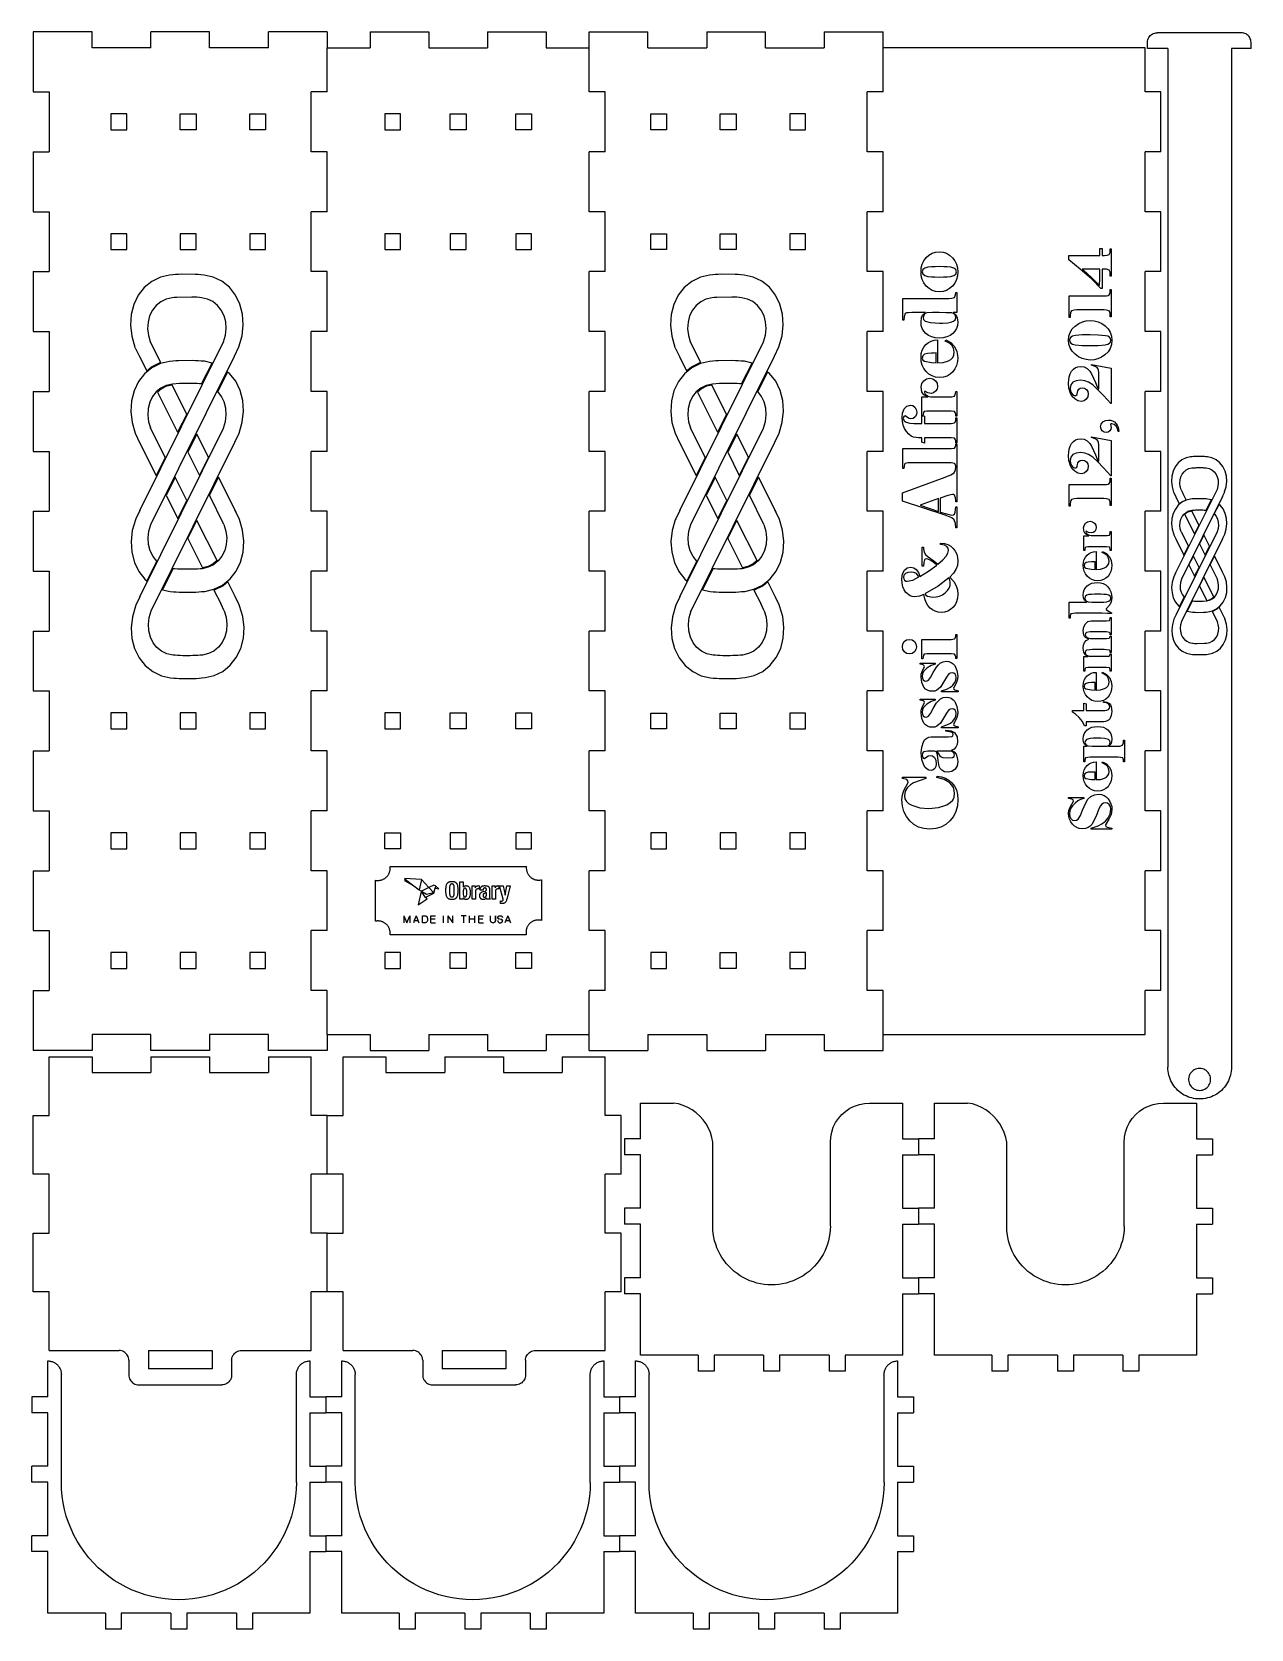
# Model space of a CAD drawing. Extents: x -198 to 198, y -259 to 259.
import ezdxf

# ---------------------------------------------------------------- set-up
doc = ezdxf.new("R2010")
doc.units = 0
doc.header["$MEASUREMENT"] = 0
doc.layers.get('0').update_dxf_attribs({"linetype": 'CONTINUOUS'})

msp = doc.modelspace()

# ---------------------------------------------------------------- linework, layer by layer
for p, q in [((-16.95, 253.73), (-16.95, 258.89)), ((-16.95, 258.89), (2.1, 258.89)), ((2.1, 253.73), (2.1, 258.89)), ((21.15, 258.89), (40.2, 258.89)), ((21.15, 258.89), (21.15, 253.73)), ((40.2, 253.73), (40.2, 258.89)), ((59.25, 258.89), (78.3, 258.89)), ((59.25, 258.89), (59.25, 253.73)), ((78.3, 253.73), (78.3, 258.89)), ((-178.09, 258.89), (-197.14, 258.89)), ((-197.14, 258.89), (-197.14, 239.46)), ((-178.09, 253.73), (-178.09, 258.89)), ((-159.04, 253.73), (-178.09, 253.73)), ((-139.99, 258.89), (-159.04, 258.89)), ((-159.04, 253.73), (-159.04, 258.89)), ((-139.99, 253.73), (-139.99, 258.89)), ((-120.94, 253.73), (-139.99, 253.73)), ((-101.89, 258.89), (-120.94, 258.89)), ((-120.94, 253.73), (-120.94, 258.89)), ((-101.89, 258.89), (-101.89, 253.73)), ((-101.89, 239.46), (-101.89, 253.73)), ((-101.89, 253.73), (-88, 253.73)), ((-88, 258.89), (-88, 253.73)), ((-88, 258.89), (-68.95, 258.89)), ((-68.95, 258.89), (-68.95, 253.73)), ((-68.95, 253.73), (-49.9, 253.73)), ((-49.9, 258.89), (-30.85, 258.89)), ((-49.9, 258.89), (-49.9, 253.73)), ((-30.85, 258.89), (-30.85, 253.73)), ((-30.85, 253.73), (-16.95, 253.73)), ((-16.95, 239.46), (-16.95, 253.73)), ((2.1, 253.73), (21.15, 253.73)), ((40.2, 253.73), (59.25, 253.73)), ((78.3, 239.46), (78.3, 253.73)), ((163.24, 253.73), (78.3, 253.73)), ((163.24, 239.46), (163.24, 253.73)), ((164, 255.47), (164.03, 255.88)), ((164, 253.48), (164, 255.47)), ((164.03, 255.88), (164.11, 256.29)), ((164.11, 256.29), (164.24, 256.68)), ((164.24, 256.68), (164.43, 257.05)), ((164.43, 257.05), (164.66, 257.4)), ((164.66, 257.4), (164.93, 257.71)), ((164.93, 257.71), (165.24, 257.99)), ((165.24, 257.99), (165.59, 258.22)), ((165.59, 258.22), (165.96, 258.4)), ((165.96, 258.4), (166.36, 258.53)), ((166.36, 258.53), (166.76, 258.61)), ((166.76, 258.61), (167.18, 258.64)), ((194.41, 258.64), (167.18, 258.64)), ((194.82, 258.61), (194.41, 258.64)), ((195.23, 258.53), (194.82, 258.61)), ((195.62, 258.4), (195.23, 258.53)), ((196, 258.22), (195.62, 258.4)), ((196.34, 257.99), (196, 258.22)), ((196.65, 257.71), (196.34, 257.99)), ((196.93, 257.4), (196.65, 257.71)), ((197.16, 257.05), (196.93, 257.4)), ((197.34, 256.68), (197.16, 257.05)), ((197.48, 256.29), (197.34, 256.68)), ((197.56, 255.88), (197.48, 256.29)), ((197.58, 255.47), (197.56, 255.88)), ((197.58, 253.48), (197.58, 255.47)), ((170.6, 253.48), (164, 253.48)), ((170.6, 253.48), (170.6, -76.72)), ((197.58, 253.48), (191.23, 253.48)), ((191.23, 253.48), (191.23, -76.72)), ((-197.14, 239.46), (-191.99, 239.46)), ((-191.99, 239.46), (-191.99, 220.04)), ((-101.89, 239.46), (-107.05, 239.46)), ((-107.05, 220.04), (-107.05, 239.46)), ((-11.8, 239.46), (-16.95, 239.46)), ((-11.8, 220.04), (-11.8, 239.46)), ((73.14, 220.04), (73.14, 239.46)), ((78.3, 239.46), (73.14, 239.46)), ((168.39, 239.46), (163.24, 239.46)), ((168.39, 220.04), (168.39, 239.46)), ((-172.04, 232.33), (-172.04, 227.17)), ((-166.88, 232.33), (-172.04, 232.33)), ((-166.88, 227.17), (-166.88, 232.33)), ((-149.52, 232.33), (-144.36, 232.33)), ((-149.52, 227.17), (-149.52, 232.33)), ((-144.36, 232.33), (-144.36, 227.17)), ((-126.99, 227.17), (-126.99, 232.33)), ((-126.99, 232.33), (-121.84, 232.33)), ((-121.84, 232.33), (-121.84, 227.17)), ((-78.08, 232.33), (-83.23, 232.33)), ((-83.23, 232.33), (-83.23, 227.18)), ((-78.08, 227.18), (-78.08, 232.33)), ((-62, 227.18), (-62, 232.33)), ((-62, 232.33), (-56.84, 232.33)), ((-56.84, 232.33), (-56.84, 227.18)), ((-40.76, 227.18), (-40.76, 232.33)), ((-40.76, 232.33), (-35.61, 232.33)), ((-35.61, 232.33), (-35.61, 227.18)), ((2.99, 232.33), (8.15, 232.33)), ((2.99, 227.17), (2.99, 232.33)), ((8.15, 232.33), (8.15, 227.17)), ((25.52, 227.17), (25.52, 232.33)), ((25.52, 232.33), (30.67, 232.33)), ((30.67, 232.33), (30.67, 227.17)), ((53.2, 232.33), (48.04, 232.33)), ((48.04, 232.33), (48.04, 227.17)), ((53.2, 227.17), (53.2, 232.33)), ((-172.04, 227.17), (-166.88, 227.17)), ((-144.36, 227.17), (-149.52, 227.17)), ((-121.84, 227.17), (-126.99, 227.17)), ((-83.23, 227.18), (-78.08, 227.18)), ((-56.84, 227.18), (-62, 227.18)), ((-35.61, 227.18), (-40.76, 227.18)), ((8.15, 227.17), (2.99, 227.17)), ((30.67, 227.17), (25.52, 227.17)), ((48.04, 227.17), (53.2, 227.17)), ((-197.14, 220.04), (-197.14, 200.61)), ((-197.14, 220.04), (-191.99, 220.04)), ((-101.89, 220.04), (-107.05, 220.04)), ((-101.89, 200.62), (-101.89, 220.04)), ((-11.8, 220.04), (-16.95, 220.04)), ((-16.95, 200.62), (-16.95, 220.04)), ((78.3, 220.04), (73.14, 220.04)), ((78.3, 200.61), (78.3, 220.04)), ((168.39, 220.04), (163.24, 220.04)), ((163.24, 200.61), (163.24, 220.04)), ((-197.14, 200.61), (-191.99, 200.61)), ((-191.99, 200.61), (-191.99, 181.19)), ((-107.05, 181.19), (-107.05, 200.62)), ((-101.89, 200.62), (-107.05, 200.62)), ((-11.8, 200.62), (-16.95, 200.62)), ((-11.8, 181.19), (-11.8, 200.62)), ((73.14, 181.19), (73.14, 200.61)), ((78.3, 200.61), (73.14, 200.61)), ((168.39, 200.61), (163.24, 200.61)), ((168.39, 181.19), (168.39, 200.61)), ((-172.04, 193.48), (-172.04, 188.33)), ((-166.88, 193.48), (-172.04, 193.48)), ((-166.88, 188.33), (-166.88, 193.48)), ((-149.52, 193.48), (-149.52, 188.33)), ((-144.36, 193.48), (-149.52, 193.48)), ((-144.36, 188.33), (-144.36, 193.48)), ((-121.84, 193.48), (-126.99, 193.48)), ((-126.99, 193.48), (-126.99, 188.33)), ((-121.84, 188.33), (-121.84, 193.48)), ((-78.08, 193.48), (-83.23, 193.48)), ((-83.23, 193.48), (-83.23, 188.33)), ((-78.08, 188.33), (-78.08, 193.48)), ((-56.84, 193.48), (-62, 193.48)), ((-62, 193.48), (-62, 188.33)), ((-56.84, 188.33), (-56.84, 193.48)), ((-35.61, 193.48), (-40.76, 193.48)), ((-40.76, 193.48), (-40.76, 188.33)), ((-35.61, 188.33), (-35.61, 193.48)), ((2.99, 188.32), (2.99, 193.48)), ((2.99, 193.48), (8.15, 193.48)), ((8.15, 193.48), (8.15, 188.32)), ((25.52, 188.32), (25.52, 193.48)), ((25.52, 193.48), (30.67, 193.48)), ((30.67, 193.48), (30.67, 188.32)), ((53.2, 193.48), (48.04, 193.48)), ((48.04, 193.48), (48.04, 188.32)), ((53.2, 188.32), (53.2, 193.48)), ((-172.04, 188.33), (-166.88, 188.33)), ((-149.52, 188.33), (-144.36, 188.33)), ((-126.99, 188.33), (-121.84, 188.33)), ((-83.23, 188.33), (-78.08, 188.33)), ((-62, 188.33), (-56.84, 188.33)), ((-40.76, 188.33), (-35.61, 188.33)), ((8.15, 188.32), (2.99, 188.32)), ((30.67, 188.32), (25.52, 188.32)), ((48.04, 188.32), (53.2, 188.32)), ((92.28, 185.71), (93.18, 186.55)), ((93.18, 186.55), (94.19, 187.15)), ((94.19, 187.15), (95.31, 187.51)), ((95.31, 187.51), (96.54, 187.63)), ((96.54, 187.63), (97.77, 187.51)), ((97.77, 187.51), (98.88, 187.14)), ((98.88, 187.14), (99.89, 186.54)), ((99.89, 186.54), (100.79, 185.69)), ((138.55, 185.04), (138.55, 186.43)), ((138.55, 186.43), (148.53, 186.43)), ((148.53, 186.43), (148.53, 188.64)), ((148.53, 188.64), (149.34, 188.64)), ((149.34, 188.64), (149.34, 186.43)), ((149.34, 186.43), (150.07, 186.43)), ((150.07, 186.43), (150.9, 186.48)), ((150.9, 186.48), (151.61, 186.74)), ((151.61, 186.74), (151.87, 187.33)), ((151.87, 187.33), (151.93, 188.02)), ((151.93, 188.02), (151.96, 188.56)), ((151.96, 188.56), (152.26, 188.56)), ((152.26, 188.56), (152.26, 179.7)), ((90.6, 181.12), (90.7, 182.41)), ((90.7, 182.41), (91.02, 183.61)), ((91.2, 181.83), (90.99, 181.1)), ((91.02, 183.61), (91.55, 184.71)), ((91.83, 182.34), (91.2, 181.83)), ((91.55, 184.71), (92.28, 185.71)), ((92.78, 182.63), (91.83, 182.34)), ((93.97, 182.73), (92.78, 182.63)), ((95.17, 182.78), (93.97, 182.73)), ((96.52, 182.83), (95.17, 182.78)), ((97.98, 182.76), (96.52, 182.83)), ((99.12, 182.73), (97.98, 182.76)), ((100.27, 182.63), (99.12, 182.73)), ((101.24, 182.32), (100.27, 182.63)), ((100.79, 185.69), (101.54, 184.68)), ((101.89, 181.82), (101.24, 182.32)), ((101.54, 184.68), (102.07, 183.58)), ((102.1, 181.12), (101.89, 181.82)), ((102.07, 183.58), (102.39, 182.39)), ((102.39, 182.39), (102.49, 181.12)), ((142.22, 182.02), (138.55, 185.04)), ((145.97, 178.69), (142.22, 182.02)), ((144.92, 181.98), (142.86, 182)), ((142.86, 182), (144.28, 180.77)), ((148.53, 181.98), (144.92, 181.98)), ((148.53, 179), (148.53, 181.98)), ((150.74, 181.96), (149.34, 182)), ((149.34, 182), (149.34, 175.67)), ((151.57, 181.69), (150.74, 181.96)), ((151.87, 180.96), (151.57, 181.69)), ((-197.14, 181.19), (-197.14, 161.77)), ((-197.14, 181.19), (-191.99, 181.19)), ((-158.74, 178), (-161.17, 176.02)), ((-155.95, 179.37), (-158.74, 178)), ((-153.02, 180.04), (-155.95, 179.37)), ((-151.96, 180.14), (-153.02, 180.04)), ((-151.05, 180.21), (-151.96, 180.14)), ((-150.13, 180.26), (-151.05, 180.21)), ((-149.22, 180.31), (-150.13, 180.26)), ((-144.65, 180.28), (-149.22, 180.31)), ((-143.74, 180.23), (-144.65, 180.28)), ((-142.83, 180.16), (-143.74, 180.23)), ((-141.77, 180.07), (-142.83, 180.16)), ((-138.83, 179.41), (-141.77, 180.07)), ((-136.03, 178.06), (-138.83, 179.41)), ((-133.59, 176.1), (-136.03, 178.06)), ((-131.61, 173.59), (-133.59, 176.1)), ((-101.89, 181.19), (-107.05, 181.19)), ((-101.89, 161.77), (-101.89, 181.19)), ((-11.8, 181.19), (-16.95, 181.19)), ((-16.95, 161.77), (-16.95, 181.19)), ((16.29, 178), (13.86, 176.02)), ((19.08, 179.37), (16.29, 178)), ((22.01, 180.04), (19.08, 179.37)), ((23.08, 180.14), (22.01, 180.04)), ((23.99, 180.21), (23.08, 180.14)), ((24.9, 180.26), (23.99, 180.21)), ((25.81, 180.31), (24.9, 180.26)), ((30.38, 180.28), (25.81, 180.31)), ((31.29, 180.23), (30.38, 180.28)), ((32.2, 180.16), (31.29, 180.23)), ((33.27, 180.07), (32.2, 180.16)), ((36.2, 179.41), (33.27, 180.07)), ((39, 178.06), (36.2, 179.41)), ((41.44, 176.1), (39, 178.06)), ((43.42, 173.59), (41.44, 176.1)), ((78.3, 181.19), (73.14, 181.19)), ((78.3, 161.77), (78.3, 181.19)), ((90.7, 179.81), (90.6, 181.12)), ((91.02, 178.61), (90.7, 179.81)), ((90.99, 181.1), (91.21, 180.42)), ((91.55, 177.51), (91.02, 178.61)), ((91.21, 180.42), (91.86, 179.92)), ((92.29, 176.51), (91.55, 177.51)), ((91.86, 179.92), (92.83, 179.62)), ((93.2, 175.68), (92.29, 176.51)), ((92.83, 179.62), (93.97, 179.51)), ((93.97, 179.51), (95.09, 179.48)), ((95.09, 179.48), (96.52, 179.42)), ((96.52, 179.42), (97.9, 179.47)), ((97.9, 179.47), (99.12, 179.51)), ((99.12, 179.51), (100.3, 179.61)), ((100.79, 176.48), (99.89, 175.67)), ((100.3, 179.61), (101.26, 179.91)), ((101.54, 177.47), (100.79, 176.48)), ((101.26, 179.91), (101.89, 180.41)), ((102.07, 178.58), (101.54, 177.47)), ((101.89, 180.41), (102.1, 181.12)), ((102.39, 179.79), (102.07, 178.58)), ((102.49, 181.12), (102.39, 179.79)), ((144.28, 180.77), (146.35, 178.89)), ((148.94, 175.67), (145.97, 178.69)), ((146.35, 178.89), (148.51, 176.68)), ((148.51, 176.68), (148.53, 179)), ((151.95, 180.19), (151.87, 180.96)), ((151.96, 179.7), (151.95, 180.19)), ((152.26, 179.7), (151.96, 179.7)), ((168.39, 181.19), (163.24, 181.19)), ((163.24, 161.77), (163.24, 181.19)), ((-163.14, 173.51), (-164.57, 170.56)), ((-161.17, 176.02), (-163.14, 173.51)), ((-155.85, 171.41), (-157.34, 170.19)), ((-154.13, 172.24), (-155.85, 171.41)), ((-152.13, 172.7), (-154.13, 172.24)), ((-151.47, 172.77), (-152.13, 172.7)), ((-150.65, 172.83), (-151.47, 172.77)), ((-145.76, 172.93), (-150.65, 172.83)), ((-144.94, 172.89), (-145.76, 172.93)), ((-144.12, 172.85), (-144.94, 172.89)), ((-143.31, 172.79), (-144.12, 172.85)), ((-142.65, 172.73), (-143.31, 172.79)), ((-140.64, 172.28), (-142.65, 172.73)), ((-138.92, 171.45), (-140.64, 172.28)), ((-137.43, 170.24), (-138.92, 171.45)), ((-130.17, 170.64), (-131.61, 173.59)), ((11.9, 173.51), (10.47, 170.56)), ((13.86, 176.02), (11.9, 173.51)), ((19.18, 171.41), (17.69, 170.19)), ((20.9, 172.24), (19.18, 171.41)), ((22.91, 172.7), (20.9, 172.24)), ((23.57, 172.77), (22.91, 172.7)), ((24.38, 172.83), (23.57, 172.77)), ((29.28, 172.93), (24.38, 172.83)), ((30.09, 172.89), (29.28, 172.93)), ((30.91, 172.85), (30.09, 172.89)), ((31.72, 172.79), (30.91, 172.85)), ((32.38, 172.73), (31.72, 172.79)), ((34.39, 172.28), (32.38, 172.73)), ((36.11, 171.45), (34.39, 172.28)), ((37.61, 170.24), (36.11, 171.45)), ((44.87, 170.64), (43.42, 173.59)), ((84.69, 165.44), (84.69, 172.52)), ((84.69, 172.52), (99.6, 172.52)), ((94.21, 175.09), (93.2, 175.68)), ((95.32, 174.74), (94.21, 175.09)), ((96.54, 174.62), (95.32, 174.74)), ((97.77, 174.73), (96.54, 174.62)), ((98.88, 175.08), (97.77, 174.73)), ((99.89, 175.67), (98.88, 175.08)), ((99.6, 172.52), (100.59, 172.55)), ((100.59, 172.55), (101.49, 172.78)), ((101.49, 172.78), (101.82, 173.66)), ((101.82, 173.66), (101.87, 174.43)), ((101.87, 174.43), (102.26, 174.43)), ((102.26, 174.43), (102.26, 167.94)), ((138.62, 166.33), (138.62, 173.34)), ((138.62, 173.34), (149.92, 173.34)), ((149.34, 175.67), (148.94, 175.67)), ((149.92, 173.34), (150.78, 173.38)), ((150.78, 173.38), (151.3, 173.48)), ((151.3, 173.48), (151.61, 173.65)), ((151.61, 173.65), (151.87, 174.22)), ((151.87, 174.22), (151.93, 174.83)), ((151.93, 174.83), (151.96, 175.38)), ((151.96, 175.38), (152.26, 175.38)), ((152.26, 175.38), (152.26, 166.55)), ((-165.41, 167.27), (-165.63, 163.79)), ((-164.57, 170.56), (-165.41, 167.27)), ((-159.43, 166.83), (-159.95, 164.81)), ((-158.55, 168.65), (-159.43, 166.83)), ((-157.34, 170.19), (-158.55, 168.65)), ((-136.21, 168.71), (-137.43, 170.24)), ((-135.32, 166.9), (-136.21, 168.71)), ((-134.79, 164.88), (-135.32, 166.9)), ((-129.31, 167.37), (-130.17, 170.64)), ((-129.07, 163.88), (-129.31, 167.37)), ((9.62, 167.27), (9.4, 163.79)), ((10.47, 170.56), (9.62, 167.27)), ((15.6, 166.83), (15.09, 164.81)), ((16.48, 168.65), (15.6, 166.83)), ((17.69, 170.19), (16.48, 168.65)), ((38.82, 168.71), (37.61, 170.24)), ((39.71, 166.9), (38.82, 168.71)), ((40.24, 164.88), (39.71, 166.9)), ((45.72, 167.37), (44.87, 170.64)), ((45.96, 163.88), (45.72, 167.37)), ((85.15, 166.57), (85.08, 165.44)), ((85.51, 167.6), (85.15, 166.57)), ((85.91, 167.78), (85.51, 167.6)), ((86.57, 167.84), (85.91, 167.78)), ((87.68, 167.89), (86.57, 167.84)), ((90.76, 167.89), (87.68, 167.89)), ((90.6, 164.85), (90.71, 166.26)), ((90.71, 166.26), (91.05, 167.09)), ((92.02, 167.91), (90.76, 167.89)), ((91.05, 167.09), (92.02, 167.91)), ((91.58, 167.29), (91.27, 166.27)), ((91.27, 166.27), (91.45, 165.62)), ((91.97, 167.63), (91.58, 167.29)), ((92.5, 167.82), (91.97, 167.63)), ((94.28, 167.89), (92.5, 167.82)), ((96.5, 167.89), (94.28, 167.89)), ((98.61, 167.86), (96.5, 167.89)), ((100.58, 167.79), (98.61, 167.86)), ((101.14, 167.61), (100.58, 167.79)), ((102.26, 167.94), (101.06, 167.94)), ((101.06, 167.94), (102.01, 167.08)), ((101.54, 167.3), (101.14, 167.61)), ((101.78, 166.84), (101.54, 167.3)), ((101.67, 165.58), (101.86, 166.25)), ((101.86, 166.25), (101.78, 166.84)), ((102.01, 167.08), (102.37, 166.23)), ((102.37, 166.23), (102.49, 164.85)), ((138.92, 166.33), (138.62, 166.33)), ((138.97, 166.95), (138.92, 166.33)), ((139.05, 167.8), (138.97, 166.95)), ((139.16, 168.17), (139.05, 167.8)), ((139.38, 168.44), (139.16, 168.17)), ((140.23, 168.71), (139.38, 168.44)), ((141.09, 168.75), (140.23, 168.71)), ((149.88, 168.75), (141.09, 168.75)), ((150.74, 168.71), (149.88, 168.75)), ((151.58, 168.44), (150.74, 168.71)), ((151.87, 167.71), (151.58, 168.44)), ((151.95, 166.97), (151.87, 167.71)), ((151.96, 166.55), (151.95, 166.97)), ((152.26, 166.55), (151.96, 166.55)), ((-197.14, 161.77), (-191.99, 161.77)), ((-191.99, 161.77), (-191.99, 142.35)), ((-165.63, 163.79), (-165.22, 160.23)), ((-159.95, 164.81), (-160.08, 162.67)), ((-160.08, 162.67), (-159.83, 160.48)), ((-135.51, 158.41), (-134.89, 160.56)), ((-134.89, 160.56), (-134.65, 162.74)), ((-134.65, 162.74), (-134.79, 164.88)), ((-129.46, 160.32), (-129.07, 163.88)), ((-107.05, 142.35), (-107.05, 161.77)), ((-101.89, 161.77), (-107.05, 161.77)), ((-11.8, 161.77), (-16.95, 161.77)), ((-11.8, 142.35), (-11.8, 161.77)), ((9.4, 163.79), (9.81, 160.23)), ((15.09, 164.81), (14.95, 162.67)), ((14.95, 162.67), (15.2, 160.48)), ((39.52, 158.41), (40.14, 160.56)), ((40.14, 160.56), (40.38, 162.74)), ((40.38, 162.74), (40.24, 164.88)), ((45.57, 160.32), (45.96, 163.88)), ((73.14, 142.34), (73.14, 161.77)), ((78.3, 161.77), (73.14, 161.77)), ((85.08, 165.44), (84.69, 165.44)), ((90.7, 163.75), (90.6, 164.85)), ((91, 162.76), (90.7, 163.75)), ((91.5, 161.87), (91, 162.76)), ((91.45, 165.62), (91.98, 165.15)), ((92.21, 161.1), (91.5, 161.87)), ((91.98, 165.15), (93.6, 164.67)), ((93.08, 160.47), (92.21, 161.1)), ((93.6, 164.67), (95.24, 164.54)), ((95.24, 164.54), (96.6, 164.51)), ((96.6, 164.51), (97.68, 164.51)), ((97.68, 164.51), (99.28, 164.62)), ((99.28, 164.62), (100.31, 164.8)), ((100.88, 161.1), (100, 160.47)), ((100.31, 164.8), (101.13, 165.1)), ((101.58, 161.87), (100.88, 161.1)), ((101.13, 165.1), (101.67, 165.58)), ((102.09, 162.76), (101.58, 161.87)), ((102.39, 163.75), (102.09, 162.76)), ((102.49, 164.85), (102.39, 163.75)), ((138.55, 160.28), (138.97, 161.5)), ((138.97, 161.5), (139.65, 162.59)), ((139.65, 162.59), (140.61, 163.55)), ((140.61, 163.55), (141.74, 164.34)), ((142.79, 160.65), (140.65, 160.44)), ((141.74, 164.34), (142.92, 164.91)), ((145.45, 160.71), (142.79, 160.65)), ((142.92, 164.91), (144.16, 165.25)), ((144.16, 165.25), (145.45, 165.36)), ((145.45, 165.36), (146.77, 165.25)), ((148.06, 160.62), (145.45, 160.71)), ((146.77, 165.25), (148.02, 164.91)), ((148.02, 164.91), (149.21, 164.35)), ((150.36, 160.42), (148.06, 160.62)), ((149.21, 164.35), (150.32, 163.56)), ((150.32, 163.56), (151.26, 162.6)), ((151.26, 162.6), (151.94, 161.51)), ((151.94, 161.51), (152.34, 160.29)), ((168.39, 161.77), (163.24, 161.77)), ((168.39, 142.34), (168.39, 161.77)), ((-165.22, 160.23), (-164.19, 156.74)), ((-164.09, 156.45), (-164.19, 156.74)), ((-164.09, 156.45), (-162.76, 153.71)), ((-162.63, 103.75), (-135.51, 158.41)), ((-159.83, 160.48), (-159.26, 158.55)), ((-159.26, 158.55), (-159.2, 158.34)), ((-155.85, 151.7), (-159.26, 158.55)), ((-131.92, 153.82), (-130.47, 156.82)), ((-130.47, 156.82), (-129.46, 160.32)), ((9.81, 160.23), (10.84, 156.74)), ((10.94, 156.45), (10.84, 156.74)), ((10.94, 156.45), (12.27, 153.71)), ((12.4, 103.75), (39.52, 158.41)), ((15.2, 160.48), (15.77, 158.55)), ((15.77, 158.55), (15.83, 158.34)), ((19.18, 151.7), (15.77, 158.55)), ((43.12, 153.82), (44.56, 156.82)), ((44.56, 156.82), (45.57, 160.32)), ((90.7, 154.62), (90.99, 155.76)), ((90.99, 155.76), (91.48, 156.74)), ((91.48, 156.74), (92.16, 157.56)), ((92.16, 157.56), (92.99, 158.2)), ((92.99, 158.2), (93.9, 158.66)), ((94.09, 160.01), (93.08, 160.47)), ((93.9, 158.66), (94.9, 158.94)), ((95.23, 159.74), (94.09, 160.01)), ((94.9, 158.94), (95.99, 159.03)), ((96.5, 159.65), (95.23, 159.74)), ((95.99, 159.03), (95.99, 151.63)), ((97.81, 159.74), (96.5, 159.65)), ((98.98, 160.01), (97.81, 159.74)), ((98.47, 158.69), (98.64, 159.08)), ((99.62, 158.13), (98.47, 158.69)), ((98.64, 159.08), (100.25, 158.2)), ((100, 160.47), (98.98, 160.01)), ((100.55, 157.37), (99.62, 158.13)), ((100.25, 158.2), (101.47, 156.91)), ((101.18, 156.36), (100.55, 157.37)), ((101.39, 155.04), (101.18, 156.36)), ((101.47, 156.91), (102.24, 155.28)), ((138.42, 158.94), (138.55, 160.28)), ((138.55, 157.64), (138.42, 158.94)), ((138.96, 156.45), (138.55, 157.64)), ((138.87, 159.53), (138.76, 158.94)), ((138.76, 158.94), (138.87, 158.39)), ((139.19, 159.95), (138.87, 159.53)), ((138.87, 158.39), (139.2, 157.96)), ((139.63, 155.36), (138.96, 156.45)), ((139.76, 160.23), (139.19, 159.95)), ((139.2, 157.96), (139.76, 157.65)), ((140.58, 154.38), (139.63, 155.36)), ((140.65, 160.44), (139.76, 160.23)), ((139.76, 157.65), (140.54, 157.46)), ((140.54, 157.46), (142.79, 157.26)), ((142.79, 157.26), (145.45, 157.18)), ((145.45, 157.18), (148.06, 157.25)), ((148.06, 157.25), (150.26, 157.46)), ((150.26, 157.46), (151.14, 157.66)), ((151.14, 160.23), (150.36, 160.42)), ((151.69, 159.93), (151.14, 160.23)), ((151.14, 157.66), (151.71, 157.94)), ((151.92, 156.28), (151.22, 155.19)), ((152.02, 159.5), (151.69, 159.93)), ((151.71, 157.94), (152.03, 158.36)), ((152.34, 157.54), (151.92, 156.28)), ((152.13, 158.94), (152.02, 159.5)), ((152.03, 158.36), (152.13, 158.94)), ((152.34, 160.29), (152.48, 158.94)), ((152.48, 158.94), (152.34, 157.54)), ((-162.76, 153.71), (-160.39, 149)), ((-160.39, 149), (-158.83, 150.27)), ((-159.03, 99.16), (-131.92, 153.82)), ((-158.83, 150.27), (-155.98, 151.67)), ((-155.88, 151.39), (-158.67, 150.03)), ((-155.98, 151.67), (-155.85, 151.7)), ((-152.95, 152.07), (-155.88, 151.39)), ((-151.89, 152.17), (-152.95, 152.07)), ((-150.98, 152.24), (-151.89, 152.17)), ((-150.06, 152.29), (-150.98, 152.24)), ((-145.5, 152.34), (-150.06, 152.29)), ((-144.58, 152.31), (-145.5, 152.34)), ((-143.67, 152.26), (-144.58, 152.31)), ((-142.76, 152.19), (-143.67, 152.26)), ((-141.7, 152.1), (-142.76, 152.19)), ((-142.58, 144.76), (-139.21, 151.54)), ((-139.21, 151.54), (-141.7, 152.1)), ((12.27, 153.71), (14.64, 149)), ((14.64, 149), (16.2, 150.28)), ((16, 99.16), (43.12, 153.82)), ((16.2, 150.28), (19.06, 151.67)), ((19.15, 151.4), (16.36, 150.03)), ((19.06, 151.67), (19.18, 151.7)), ((22.08, 152.07), (19.15, 151.4)), ((23.15, 152.17), (22.08, 152.07)), ((24.06, 152.24), (23.15, 152.17)), ((24.97, 152.29), (24.06, 152.24)), ((29.54, 152.35), (24.97, 152.29)), ((30.45, 152.31), (29.54, 152.35)), ((31.36, 152.26), (30.45, 152.31)), ((32.27, 152.19), (31.36, 152.26)), ((33.34, 152.1), (32.27, 152.19)), ((32.45, 144.76), (35.83, 151.54)), ((35.83, 151.54), (33.34, 152.1)), ((90.6, 153.32), (90.7, 154.62)), ((90.7, 152.04), (90.6, 153.32)), ((91.02, 150.85), (90.7, 152.04)), ((91.18, 153.93), (90.99, 153.17)), ((90.99, 153.17), (91.17, 152.52)), ((91.54, 149.76), (91.02, 150.85)), ((91.17, 152.52), (91.72, 152.1)), ((91.74, 154.42), (91.18, 153.93)), ((91.72, 152.1), (93.97, 151.68)), ((92.68, 154.69), (91.74, 154.42)), ((93.97, 154.78), (92.68, 154.69)), ((94.89, 154.79), (93.97, 154.78)), ((93.97, 151.68), (95.51, 151.63)), ((95.51, 154.83), (94.89, 154.79)), ((95.51, 151.63), (95.51, 154.83)), ((95.99, 151.63), (97.76, 151.76)), ((97.76, 151.76), (99.51, 152.27)), ((99.51, 152.27), (100.27, 152.72)), ((100.27, 152.72), (100.87, 153.32)), ((100.87, 153.32), (101.26, 154.1)), ((101.26, 154.1), (101.39, 155.04)), ((102.1, 150.79), (101.6, 149.69)), ((102.39, 152.03), (102.1, 150.79)), ((102.24, 155.28), (102.49, 153.39)), ((102.49, 153.39), (102.39, 152.03)), ((141.69, 153.57), (140.58, 154.38)), ((140.66, 150.07), (141.45, 150.37)), ((141.45, 150.37), (142.35, 150.47)), ((142.88, 152.99), (141.69, 153.57)), ((142.35, 150.47), (143.48, 150.28)), ((144.13, 152.65), (142.88, 152.99)), ((143.48, 150.28), (144.48, 149.73)), ((145.45, 152.53), (144.13, 152.65)), ((146.7, 152.64), (145.45, 152.53)), ((145.86, 150.84), (145.86, 151.09)), ((145.86, 151.09), (152.26, 149.89)), ((146.52, 150.62), (145.86, 150.84)), ((147.32, 150.33), (146.52, 150.62)), ((147.92, 152.96), (146.7, 152.64)), ((147.69, 150.1), (147.32, 150.33)), ((149.09, 153.5), (147.92, 152.96)), ((150.24, 154.25), (149.09, 153.5)), ((151.22, 155.19), (150.24, 154.25)), ((-163.07, 145.54), (-164.5, 142.59)), ((-161.1, 148.05), (-163.07, 145.54)), ((-158.67, 150.03), (-161.1, 148.05)), ((-134.16, 148.64), (-137.36, 142.27)), ((-133.52, 148.12), (-134.16, 148.64)), ((-131.54, 145.62), (-133.52, 148.12)), ((-130.1, 142.67), (-131.54, 145.62)), ((11.97, 145.54), (10.53, 142.59)), ((13.93, 148.05), (11.97, 145.54)), ((16.36, 150.03), (13.93, 148.05)), ((40.87, 148.64), (37.68, 142.27)), ((41.51, 148.13), (40.87, 148.64)), ((43.49, 145.62), (41.51, 148.13)), ((44.94, 142.67), (43.49, 145.62)), ((90.89, 144.89), (91.5, 145.78)), ((91.5, 145.78), (92.38, 146.39)), ((92.27, 148.77), (91.54, 149.76)), ((93.17, 147.94), (92.27, 148.77)), ((92.38, 146.39), (93.41, 146.59)), ((94.18, 147.35), (93.17, 147.94)), ((93.41, 146.59), (94.43, 146.4)), ((95.3, 147), (94.18, 147.35)), ((94.43, 146.4), (95.26, 145.83)), ((95.26, 145.83), (95.81, 144.99)), ((96.54, 146.88), (95.3, 147)), ((95.81, 144.99), (95.99, 143.96)), ((97.86, 146.99), (96.54, 146.88)), ((99.03, 147.34), (97.86, 146.99)), ((100.05, 147.91), (99.03, 147.34)), ((100.91, 148.71), (100.05, 147.91)), ((101.6, 149.69), (100.91, 148.71)), ((138.42, 145.02), (138.48, 146.11)), ((138.54, 143.4), (138.42, 145.02)), ((138.48, 146.11), (138.67, 147.12)), ((138.67, 147.12), (138.99, 148.04)), ((138.99, 148.04), (139.43, 148.87)), ((139.82, 145.31), (139.13, 144.52)), ((139.43, 148.87), (139.99, 149.57)), ((140.9, 145.8), (139.82, 145.31)), ((139.99, 149.57), (140.66, 150.07)), ((142.31, 145.96), (140.9, 145.8)), ((143.67, 145.82), (142.31, 145.96)), ((144.94, 145.38), (143.67, 145.82)), ((144.48, 149.73), (145.3, 148.94)), ((146.29, 144.5), (144.94, 145.38)), ((145.3, 148.94), (145.89, 148.07)), ((145.89, 148.07), (147.11, 145.26)), ((147.11, 145.26), (147.75, 143.78)), ((147.96, 149.77), (147.69, 150.1)), ((148.13, 149.26), (147.96, 149.77)), ((148.19, 148.48), (148.13, 149.26)), ((148.19, 145.53), (148.19, 148.48)), ((148.2, 144.23), (148.19, 145.53)), ((152.26, 149.89), (152.26, 138.48)), ((-197.14, 142.35), (-197.14, 122.92)), ((-197.14, 142.35), (-191.99, 142.35)), ((-164.5, 142.59), (-165.34, 139.3)), ((-158.48, 140.68), (-159.36, 138.86)), ((-157.27, 142.22), (-158.48, 140.68)), ((-155.78, 143.44), (-157.27, 142.22)), ((-155.62, 143.19), (-156.93, 142.13)), ((-156.93, 142.13), (-150.36, 129.1)), ((-154.06, 144.27), (-155.78, 143.44)), ((-153.96, 144), (-155.62, 143.19)), ((-152.06, 144.73), (-154.06, 144.27)), ((-152.18, 144.41), (-153.96, 144)), ((-147.43, 134.99), (-152.18, 144.41)), ((-149.77, 144.91), (-152.06, 144.73)), ((-144.87, 144.92), (-149.77, 144.91)), ((-144.05, 144.88), (-144.87, 144.92)), ((-143.24, 144.82), (-144.05, 144.88)), ((-142.58, 144.76), (-143.24, 144.82)), ((-136.14, 140.74), (-137.36, 142.27)), ((-135.25, 138.93), (-136.14, 140.74)), ((-129.24, 139.39), (-130.1, 142.67)), ((-101.89, 142.35), (-107.05, 142.35)), ((-101.89, 122.92), (-101.89, 142.35)), ((-11.8, 142.35), (-16.95, 142.35)), ((-16.95, 122.92), (-16.95, 142.35)), ((10.53, 142.59), (9.69, 139.3)), ((16.55, 140.68), (15.67, 138.86)), ((17.76, 142.22), (16.55, 140.68)), ((19.25, 143.44), (17.76, 142.22)), ((19.41, 143.19), (18.11, 142.13)), ((18.11, 142.13), (24.68, 129.1)), ((20.97, 144.27), (19.25, 143.44)), ((21.07, 144), (19.41, 143.19)), ((22.98, 144.73), (20.97, 144.27)), ((22.85, 144.41), (21.07, 144)), ((27.6, 134.99), (22.85, 144.41)), ((25.27, 144.91), (22.98, 144.73)), ((30.16, 144.92), (25.27, 144.91)), ((30.98, 144.88), (30.16, 144.92)), ((31.79, 144.82), (30.98, 144.88)), ((32.45, 144.76), (31.79, 144.82)), ((38.89, 140.74), (37.68, 142.27)), ((39.78, 138.93), (38.89, 140.74)), ((45.79, 139.4), (44.94, 142.67)), ((78.3, 142.34), (73.14, 142.34)), ((78.3, 122.92), (78.3, 142.34)), ((90.69, 143.82), (90.89, 144.89)), ((90.91, 142.2), (90.69, 143.82)), ((90.83, 134.32), (90.83, 140.57)), ((90.83, 140.57), (92.86, 140.57)), ((91.18, 141.66), (90.91, 142.2)), ((91.56, 141.29), (91.18, 141.66)), ((92.86, 140.57), (91.56, 141.29)), ((91.85, 142.42), (91.68, 142.18)), ((91.68, 142.18), (91.87, 141.6)), ((92.79, 141.94), (91.85, 142.42)), ((91.87, 141.6), (92.43, 141.09)), ((92.43, 141.09), (93.15, 140.74)), ((93.9, 141.72), (92.79, 141.94)), ((93.15, 140.74), (93.82, 140.62)), ((93.82, 140.62), (99.39, 140.62)), ((94.67, 141.89), (93.9, 141.72)), ((95.35, 142.39), (94.67, 141.89)), ((95.83, 143.11), (95.35, 142.39)), ((95.99, 143.96), (95.83, 143.11)), ((99.39, 140.62), (100.59, 140.64)), ((100.59, 140.64), (101.51, 140.81)), ((101.51, 140.81), (101.82, 141.65)), ((101.82, 141.65), (101.87, 142.37)), ((101.87, 142.37), (102.26, 142.37)), ((102.26, 142.37), (102.26, 134.32)), ((139.09, 141.66), (138.54, 143.4)), ((139.13, 144.52), (138.9, 143.43)), ((138.9, 143.43), (139.02, 142.57)), ((139.02, 142.57), (139.38, 141.76)), ((139.65, 140.73), (139.09, 141.66)), ((139.38, 141.76), (139.87, 141.18)), ((140.47, 139.89), (139.65, 140.73)), ((139.87, 141.18), (140.4, 140.98)), ((140.4, 140.98), (140.79, 141.04)), ((141.46, 139.3), (140.47, 139.89)), ((140.79, 141.04), (141.07, 141.22)), ((141.07, 141.22), (141.24, 141.53)), ((141.24, 141.53), (141.3, 141.95)), ((141.3, 141.95), (141.4, 142.59)), ((141.4, 142.59), (141.72, 143.1)), ((141.72, 143.1), (142.2, 143.43)), ((142.2, 143.43), (142.81, 143.54)), ((142.81, 143.54), (143.58, 143.39)), ((144.17, 139.8), (143.47, 139.28)), ((143.58, 143.39), (144.22, 142.96)), ((144.63, 140.58), (144.17, 139.8)), ((144.22, 142.96), (144.64, 142.31)), ((144.78, 141.54), (144.63, 140.58)), ((144.64, 142.31), (144.78, 141.54)), ((147.86, 143.02), (146.29, 144.5)), ((147.75, 143.78), (148.18, 143.16)), ((149.79, 141.03), (147.86, 143.02)), ((148.18, 143.16), (148.26, 143.16)), ((148.26, 143.16), (148.2, 144.23)), ((152.13, 138.48), (149.79, 141.03)), ((168.39, 142.34), (163.24, 142.34)), ((163.24, 122.92), (163.24, 142.34)), ((-165.34, 139.3), (-165.56, 135.82)), ((-165.56, 135.82), (-165.15, 132.26)), ((-159.88, 136.84), (-160.01, 134.7)), ((-160.01, 134.7), (-159.76, 132.51)), ((-159.36, 138.86), (-159.88, 136.84)), ((-147.43, 134.99), (-150.36, 129.1)), ((-134.72, 136.91), (-135.25, 138.93)), ((-134.82, 132.59), (-134.58, 134.77)), ((-134.58, 134.77), (-134.72, 136.91)), ((-129.39, 132.35), (-129, 135.91)), ((-129, 135.91), (-129.24, 139.39)), ((9.69, 139.3), (9.47, 135.82)), ((9.47, 135.82), (9.88, 132.26)), ((15.16, 136.84), (15.02, 134.7)), ((15.02, 134.7), (15.27, 132.51)), ((15.67, 138.86), (15.16, 136.84)), ((27.6, 134.99), (24.68, 129.1)), ((40.31, 136.91), (39.78, 138.93)), ((40.21, 132.59), (40.45, 134.77)), ((40.45, 134.77), (40.31, 136.91)), ((45.64, 132.35), (46.03, 135.91)), ((46.03, 135.91), (45.79, 139.4)), ((84.46, 133.8), (84.63, 135.34)), ((84.63, 135.34), (85.14, 136.68)), ((85.14, 136.68), (85.99, 137.61)), ((85.99, 137.61), (87.17, 137.92)), ((87.17, 137.92), (87.97, 137.75)), ((87.97, 137.75), (88.63, 137.21)), ((88.63, 137.21), (89.07, 136.46)), ((89.09, 134.81), (88.7, 134.1)), ((89.07, 136.46), (89.22, 135.63)), ((89.22, 135.63), (89.09, 134.81)), ((90.83, 131.95), (90.83, 134.69)), ((90.83, 134.69), (91.75, 134.28)), ((91.27, 134.95), (91.22, 134.32)), ((91.4, 135.55), (91.27, 134.95)), ((91.63, 135.81), (91.4, 135.55)), ((92.5, 135.96), (91.63, 135.81)), ((93.49, 135.98), (92.5, 135.96)), ((99.24, 135.98), (93.49, 135.98)), ((100.35, 135.96), (99.24, 135.98)), ((101.51, 135.81), (100.35, 135.96)), ((101.72, 135.53), (101.51, 135.81)), ((101.84, 134.97), (101.72, 135.53)), ((101.87, 134.32), (101.84, 134.97)), ((142.57, 139.11), (141.46, 139.3)), ((143.47, 139.28), (142.57, 139.11)), ((152.26, 138.48), (152.13, 138.48)), ((-165.15, 132.26), (-164.12, 128.77)), ((-162.56, 75.78), (-135.44, 130.44)), ((-159.76, 132.51), (-159.19, 130.58)), ((-159.19, 130.58), (-159.13, 130.37)), ((-154.39, 120.97), (-159.19, 130.58)), ((-135.44, 130.44), (-134.82, 132.59)), ((-130.4, 128.85), (-129.39, 132.35)), ((9.88, 132.26), (10.91, 128.77)), ((12.47, 75.78), (39.59, 130.44)), ((15.27, 132.51), (15.84, 130.58)), ((15.84, 130.58), (15.9, 130.37)), ((20.64, 120.97), (15.84, 130.58)), ((39.59, 130.44), (40.21, 132.59)), ((44.63, 128.85), (45.64, 132.35)), ((84.55, 132.59), (84.46, 133.8)), ((84.81, 131.44), (84.55, 132.59)), ((85.26, 130.36), (84.81, 131.44)), ((85, 134.19), (84.86, 133.58)), ((84.86, 133.58), (85.1, 132.86)), ((85.43, 134.4), (85, 134.19)), ((85.1, 132.86), (85.83, 132.37)), ((85.89, 129.35), (85.26, 130.36)), ((86.18, 133.92), (85.43, 134.4)), ((85.83, 132.37), (86.94, 132.09)), ((86.72, 133.56), (86.18, 133.92)), ((87.31, 133.44), (86.72, 133.56)), ((86.94, 132.09), (88.3, 132)), ((88.09, 133.6), (87.31, 133.44)), ((88.7, 134.1), (88.09, 133.6)), ((88.3, 132), (90.83, 131.95)), ((91.22, 134.32), (90.83, 134.32)), ((91.75, 134.28), (91.75, 131.95)), ((91.75, 131.95), (99.24, 131.95)), ((99.24, 131.95), (100.35, 131.97)), ((100.35, 131.97), (101.48, 132.12)), ((101.48, 132.12), (101.71, 132.4)), ((101.71, 132.4), (101.84, 132.96)), ((101.84, 132.96), (101.87, 133.82)), ((102.26, 134.32), (101.87, 134.32)), ((101.87, 133.82), (102.26, 133.82)), ((102.26, 133.82), (102.26, 125.72)), ((148.83, 130.83), (149.02, 131.73)), ((148.97, 130.12), (148.83, 130.83)), ((149.37, 129.55), (148.97, 130.12)), ((149.02, 131.73), (149.57, 132.44)), ((149.96, 129.17), (149.37, 129.55)), ((149.57, 132.44), (150.39, 132.91)), ((150.39, 132.91), (151.34, 133.07)), ((151.81, 129.56), (151.29, 129.18)), ((151.34, 133.07), (152.05, 133)), ((152.16, 130.09), (151.81, 129.56)), ((152.11, 131.79), (152.01, 131.65)), ((152.01, 131.65), (152.15, 131.22)), ((152.05, 133), (152.7, 132.8)), ((152.41, 131.83), (152.11, 131.79)), ((152.15, 131.22), (152.28, 130.68)), ((152.28, 130.68), (152.16, 130.09)), ((153.19, 131.65), (152.41, 131.83)), ((152.7, 132.8), (153.28, 132.47)), ((153.83, 131.09), (153.19, 131.65)), ((153.28, 132.47), (153.8, 132)), ((153.8, 132), (154.22, 131.44)), ((154.29, 130.28), (153.83, 131.09)), ((154.22, 131.44), (154.53, 130.81)), ((154.51, 129.35), (154.29, 130.28)), ((154.53, 130.81), (154.77, 129.38)), ((-164.12, 128.77), (-162.69, 125.74)), ((-162.69, 125.74), (-157.32, 115.08)), ((-158.96, 71.19), (-131.85, 125.85)), ((-144.17, 128.51), (-147.09, 122.62)), ((-140.4, 121.03), (-144.17, 128.51)), ((-131.85, 125.85), (-130.4, 128.85)), ((10.91, 128.77), (12.34, 125.74)), ((12.34, 125.74), (17.71, 115.08)), ((16.07, 71.19), (43.19, 125.85)), ((30.87, 128.51), (27.94, 122.62)), ((34.64, 121.03), (30.87, 128.51)), ((43.19, 125.85), (44.63, 128.85)), ((86.62, 128.49), (85.89, 129.35)), ((87.39, 127.88), (86.62, 128.49)), ((88.19, 127.51), (87.39, 127.88)), ((89.03, 127.39), (88.19, 127.51)), ((89.81, 127.35), (89.03, 127.39)), ((90.83, 127.31), (89.81, 127.35)), ((90.83, 125.94), (90.83, 127.31)), ((91.75, 125.55), (90.83, 125.94)), ((99.24, 127.31), (91.75, 127.31)), ((91.75, 127.31), (91.75, 125.55)), ((100.35, 127.29), (99.24, 127.31)), ((101.51, 127.14), (100.35, 127.29)), ((101.72, 126.86), (101.51, 127.14)), ((101.84, 126.3), (101.72, 126.86)), ((101.72, 124.26), (101.84, 124.82)), ((101.87, 125.72), (101.84, 126.3)), ((101.84, 124.82), (101.87, 125.4)), ((102.26, 125.72), (101.87, 125.72)), ((101.87, 125.4), (102.26, 125.4)), ((102.26, 125.4), (102.26, 117.58)), ((138.67, 123.67), (138.99, 124.59)), ((138.99, 124.59), (139.43, 125.43)), ((139.43, 125.43), (139.99, 126.12)), ((139.99, 126.12), (140.66, 126.62)), ((140.66, 126.62), (141.45, 126.92)), ((141.45, 126.92), (142.35, 127.02)), ((142.35, 127.02), (143.48, 126.83)), ((143.48, 126.83), (144.48, 126.28)), ((144.48, 126.28), (145.3, 125.5)), ((145.3, 125.5), (145.89, 124.63)), ((145.86, 127.39), (145.86, 127.64)), ((145.86, 127.64), (152.26, 126.44)), ((146.52, 127.18), (145.86, 127.39)), ((145.89, 124.63), (147.11, 121.81)), ((147.32, 126.88), (146.52, 127.18)), ((147.69, 126.65), (147.32, 126.88)), ((147.96, 126.33), (147.69, 126.65)), ((148.13, 125.82), (147.96, 126.33)), ((148.19, 125.04), (148.13, 125.82)), ((148.19, 122.08), (148.19, 125.04)), ((150.67, 129.05), (149.96, 129.17)), ((151.29, 129.18), (150.67, 129.05)), ((152.26, 126.44), (152.26, 115.03)), ((154.77, 129.38), (154.51, 129.35)), ((-197.14, 122.92), (-191.99, 122.92)), ((-191.99, 122.92), (-191.99, 103.5)), ((-154.39, 120.97), (-157.32, 115.08)), ((-147.09, 122.62), (-143.32, 115.14)), ((-140.4, 121.03), (-143.32, 115.14)), ((-101.89, 122.92), (-107.05, 122.92)), ((-107.05, 103.5), (-107.05, 122.92)), ((-11.8, 122.92), (-16.95, 122.92)), ((-11.8, 103.5), (-11.8, 122.92)), ((20.64, 120.97), (17.71, 115.08)), ((27.94, 122.62), (31.71, 115.14)), ((34.64, 121.03), (31.71, 115.14)), ((78.3, 122.92), (73.14, 122.92)), ((73.14, 103.5), (73.14, 122.92)), ((84.69, 117.32), (84.69, 123.81)), ((84.69, 123.81), (99.24, 123.81)), ((86.36, 119.15), (85.49, 119)), ((87.34, 119.17), (86.36, 119.15)), ((99.24, 119.17), (87.34, 119.17)), ((99.24, 123.81), (100.35, 123.83)), ((100.35, 119.15), (99.24, 119.17)), ((100.35, 123.83), (101.49, 123.98)), ((101.51, 119), (100.35, 119.15)), ((101.49, 123.98), (101.72, 124.26)), ((138.42, 121.57), (138.48, 122.66)), ((138.54, 119.96), (138.42, 121.57)), ((138.48, 122.66), (138.67, 123.67)), ((139.09, 118.22), (138.54, 119.96)), ((139.13, 121.08), (138.9, 119.99)), ((138.9, 119.99), (139.02, 119.12)), ((139.02, 119.12), (139.38, 118.31)), ((139.82, 121.87), (139.13, 121.08)), ((140.9, 122.35), (139.82, 121.87)), ((142.31, 122.51), (140.9, 122.35)), ((141.3, 118.51), (141.4, 119.15)), ((141.4, 119.15), (141.72, 119.65)), ((141.72, 119.65), (142.2, 119.98)), ((142.2, 119.98), (142.81, 120.09)), ((143.67, 122.37), (142.31, 122.51)), ((142.81, 120.09), (143.58, 119.95)), ((143.58, 119.95), (144.22, 119.51)), ((144.94, 121.93), (143.67, 122.37)), ((144.22, 119.51), (144.64, 118.87)), ((146.29, 121.06), (144.94, 121.93)), ((147.86, 119.58), (146.29, 121.06)), ((147.11, 121.81), (147.75, 120.34)), ((147.75, 120.34), (148.18, 119.71)), ((149.79, 117.58), (147.86, 119.58)), ((148.18, 119.71), (148.26, 119.71)), ((148.2, 120.78), (148.19, 122.08)), ((148.26, 119.71), (148.2, 120.78)), ((168.39, 122.92), (163.24, 122.92)), ((168.39, 103.5), (168.39, 122.92)), ((173.97, 119.17), (173, 117.94)), ((175.16, 120.14), (173.97, 119.17)), ((176.53, 120.81), (175.16, 120.14)), ((177.96, 121.13), (176.53, 120.81)), ((178.49, 121.18), (177.96, 121.13)), ((178.93, 121.22), (178.49, 121.18)), ((179.38, 121.25), (178.93, 121.22)), ((179.83, 121.27), (179.38, 121.25)), ((180.28, 121.28), (179.83, 121.27)), ((180.72, 121.28), (180.28, 121.28)), ((181.17, 121.28), (180.72, 121.28)), ((181.62, 121.27), (181.17, 121.28)), ((182.07, 121.25), (181.62, 121.27)), ((182.51, 121.23), (182.07, 121.25)), ((182.96, 121.19), (182.51, 121.23)), ((183.48, 121.15), (182.96, 121.19)), ((184.92, 120.82), (183.48, 121.15)), ((186.3, 120.16), (184.92, 120.82)), ((187.49, 119.2), (186.3, 120.16)), ((188.46, 117.97), (187.49, 119.2)), ((-151.13, 114.5), (-154.06, 108.61)), ((-147.36, 107.02), (-151.13, 114.5)), ((-137.13, 114.55), (-140.06, 108.66)), ((-131.74, 103.85), (-137.13, 114.55)), ((23.9, 114.5), (20.98, 108.61)), ((27.67, 107.02), (23.9, 114.5)), ((37.9, 114.55), (34.97, 108.66)), ((43.29, 103.85), (37.9, 114.55)), ((84.62, 109.47), (98.4, 114.55)), ((85.08, 117.32), (84.69, 117.32)), ((85.13, 118.14), (85.08, 117.32)), ((85.25, 118.74), (85.13, 118.14)), ((85.49, 119), (85.25, 118.74)), ((98.4, 114.55), (100.28, 115.3)), ((100.28, 115.3), (101.35, 115.99)), ((101.35, 115.99), (101.77, 116.96)), ((101.72, 118.72), (101.51, 119)), ((101.84, 118.16), (101.72, 118.72)), ((101.77, 116.96), (101.87, 117.95)), ((101.87, 117.58), (101.84, 118.16)), ((101.87, 117.95), (102.26, 117.95)), ((102.26, 117.58), (101.87, 117.58)), ((102.26, 117.95), (102.26, 106.5)), ((139.65, 117.28), (139.09, 118.22)), ((139.38, 118.31), (139.87, 117.73)), ((140.47, 116.45), (139.65, 117.28)), ((139.87, 117.73), (140.4, 117.54)), ((140.4, 117.54), (140.79, 117.6)), ((141.46, 115.86), (140.47, 116.45)), ((140.79, 117.6), (141.07, 117.78)), ((141.07, 117.78), (141.24, 118.08)), ((141.24, 118.08), (141.3, 118.51)), ((142.57, 115.66), (141.46, 115.86)), ((143.47, 115.84), (142.57, 115.66)), ((144.17, 116.35), (143.47, 115.84)), ((144.63, 117.13), (144.17, 116.35)), ((144.78, 118.09), (144.63, 117.13)), ((144.64, 118.87), (144.78, 118.09)), ((152.13, 115.03), (149.79, 117.58)), ((151.93, 113.67), (151.96, 114.22)), ((151.96, 114.22), (152.26, 114.22)), ((152.26, 115.03), (152.13, 115.03)), ((152.26, 114.22), (152.26, 105.39)), ((171.89, 114.88), (171.78, 113.17)), ((172.3, 116.49), (171.89, 114.88)), ((173, 117.94), (172.3, 116.49)), ((174.57, 113.67), (174.82, 114.66)), ((174.82, 114.66), (175.25, 115.55)), ((175.25, 115.55), (175.85, 116.31)), ((175.85, 116.31), (176.58, 116.9)), ((176.58, 116.9), (177.42, 117.31)), ((177.42, 117.31), (178.4, 117.54)), ((178.4, 117.54), (178.73, 117.57)), ((178.73, 117.57), (179.13, 117.6)), ((179.13, 117.6), (179.53, 117.62)), ((179.53, 117.62), (179.93, 117.64)), ((179.93, 117.64), (180.33, 117.65)), ((180.33, 117.65), (180.73, 117.66)), ((180.73, 117.66), (181.13, 117.66)), ((181.13, 117.66), (181.53, 117.65)), ((181.53, 117.65), (181.93, 117.63)), ((181.93, 117.63), (182.33, 117.61)), ((182.33, 117.61), (182.73, 117.58)), ((182.73, 117.58), (183.05, 117.55)), ((183.05, 117.55), (184.03, 117.33)), ((184.03, 117.33), (184.88, 116.92)), ((184.88, 116.92), (185.61, 116.33)), ((185.61, 116.33), (186.21, 115.58)), ((186.21, 115.58), (186.64, 114.69)), ((186.64, 114.69), (186.9, 113.7)), ((189.17, 116.52), (188.46, 117.97)), ((189.59, 114.92), (189.17, 116.52)), ((189.71, 113.21), (189.59, 114.92)), ((84.62, 106.82), (84.62, 109.47)), ((100.83, 108.98), (99.31, 108.64)), ((101.25, 108.92), (100.83, 108.98)), ((101.49, 108.72), (101.25, 108.92)), ((138.62, 105.16), (138.62, 112.18)), ((138.62, 112.18), (149.92, 112.18)), ((149.92, 112.18), (150.78, 112.22)), ((150.78, 112.22), (151.3, 112.31)), ((151.3, 112.31), (151.61, 112.49)), ((151.61, 112.49), (151.87, 113.06)), ((151.87, 113.06), (151.93, 113.67)), ((171.78, 113.17), (171.98, 111.42)), ((171.98, 111.42), (172.48, 109.71)), ((172.48, 109.71), (172.53, 109.57)), ((172.53, 109.57), (173.17, 108.22)), ((186.55, 110.52), (173.25, 83.72)), ((174.5, 112.62), (174.57, 113.67)), ((174.62, 111.55), (174.5, 112.62)), ((174.93, 110.49), (174.62, 111.55)), ((174.93, 110.49), (175.48, 109.36)), ((176.56, 107.23), (175.48, 109.36)), ((186.85, 111.58), (186.55, 110.52)), ((186.62, 110.66), (186.55, 110.52)), ((186.97, 112.65), (186.85, 111.58)), ((186.9, 113.7), (186.97, 112.65)), ((188.31, 108.27), (188.95, 109.61)), ((188.95, 109.61), (189.02, 109.75)), ((189.02, 109.75), (189.52, 111.46)), ((189.52, 111.46), (189.71, 113.21)), ((-162.63, 103.75), (-163.93, 101.03)), ((-154.06, 108.61), (-150.29, 101.13)), ((-150.29, 101.13), (-147.36, 107.02)), ((-135.34, 99.22), (-140.06, 108.66)), ((-131.78, 103.85), (-131.74, 103.85)), ((-131.04, 102.33), (-131.78, 103.85)), ((-131.04, 102.33), (-131.74, 103.85)), ((12.4, 103.75), (11.1, 101.03)), ((20.98, 108.61), (24.75, 101.13)), ((24.75, 101.13), (27.67, 107.02)), ((39.69, 99.22), (34.97, 108.66)), ((43.25, 103.85), (43.29, 103.85)), ((43.99, 102.33), (43.25, 103.85)), ((43.99, 102.33), (43.29, 103.85)), ((98.4, 102.22), (84.62, 106.82)), ((96.26, 107.58), (90.33, 105.47)), ((90.33, 105.47), (96.26, 103.42)), ((96.26, 103.42), (96.26, 107.58)), ((99.31, 108.64), (96.76, 107.78)), ((96.76, 107.78), (96.76, 103.25)), ((101.75, 107.85), (101.49, 108.72)), ((101.71, 103.25), (101.82, 104.1)), ((101.86, 107.02), (101.75, 107.85)), ((101.82, 104.1), (101.87, 104.89)), ((101.87, 106.5), (101.86, 107.02)), ((102.26, 106.5), (101.87, 106.5)), ((101.87, 104.89), (102.26, 104.89)), ((102.26, 104.89), (102.26, 98.09)), ((138.92, 105.16), (138.62, 105.16)), ((138.97, 105.78), (138.92, 105.16)), ((139.05, 106.64), (138.97, 105.78)), ((139.16, 107.01), (139.05, 106.64)), ((139.38, 107.28), (139.16, 107.01)), ((140.23, 107.55), (139.38, 107.28)), ((141.09, 107.58), (140.23, 107.55)), ((149.88, 107.58), (141.09, 107.58)), ((150.74, 107.55), (149.88, 107.58)), ((151.58, 107.28), (150.74, 107.55)), ((151.87, 106.54), (151.58, 107.28)), ((151.95, 105.81), (151.87, 106.54)), ((151.96, 105.39), (151.95, 105.81)), ((152.26, 105.39), (151.96, 105.39)), ((173.04, 104.22), (172.33, 102.77)), ((174, 105.45), (173.04, 104.22)), ((173.17, 108.22), (174.33, 105.9)), ((175.19, 106.42), (174, 105.45)), ((174.33, 105.9), (175.11, 106.54)), ((188.31, 108.27), (175.01, 81.47)), ((175.11, 106.54), (176.51, 107.22)), ((176.56, 107.09), (175.19, 106.42)), ((176.51, 107.22), (176.56, 107.23)), ((178, 107.42), (176.56, 107.09)), ((176.61, 103.18), (177.45, 103.6)), ((177.45, 103.6), (178.44, 103.82)), ((177.5, 103.46), (178.36, 103.66)), ((178.52, 107.47), (178, 107.42)), ((180.69, 99.02), (178.36, 103.66)), ((178.44, 103.82), (178.76, 103.85)), ((178.97, 107.5), (178.52, 107.47)), ((178.76, 103.85), (179.16, 103.88)), ((179.41, 107.53), (178.97, 107.5)), ((179.16, 103.88), (179.56, 103.91)), ((179.86, 107.55), (179.41, 107.53)), ((179.56, 103.91), (181.96, 103.91)), ((182.1, 107.53), (179.86, 107.55)), ((181.96, 103.91), (182.36, 103.89)), ((182.55, 107.51), (182.1, 107.53)), ((182.36, 103.89), (182.76, 103.86)), ((182.99, 107.48), (182.55, 107.51)), ((182.76, 103.86), (183.08, 103.83)), ((183.52, 107.43), (182.99, 107.48)), ((183.08, 103.83), (184.74, 107.16)), ((184.74, 107.16), (183.52, 107.43)), ((185.64, 102.61), (187.21, 105.73)), ((187.52, 105.48), (187.21, 105.73)), ((188.5, 104.25), (187.52, 105.48)), ((189.2, 102.81), (188.5, 104.25)), ((-197.14, 103.5), (-197.14, 84.07)), ((-197.14, 103.5), (-191.99, 103.5)), ((-164.07, 100.74), (-165.08, 97.25)), ((-163.93, 101.03), (-164.07, 100.74)), ((-159.65, 97.01), (-159.03, 99.16)), ((-159.17, 98.88), (-159.03, 99.16)), ((-147.02, 94.65), (-144.1, 100.54)), ((-137.52, 87.49), (-144.1, 100.54)), ((-135.34, 99.22), (-134.71, 97.08)), ((-130.45, 101.11), (-131.04, 102.33)), ((-130.35, 100.82), (-130.45, 101.11)), ((-129.32, 97.33), (-130.35, 100.82)), ((-101.89, 103.5), (-107.05, 103.5)), ((-101.89, 84.07), (-101.89, 103.5)), ((-16.95, 84.07), (-16.95, 103.5)), ((-11.8, 103.5), (-16.95, 103.5)), ((10.96, 100.75), (9.95, 97.25)), ((11.1, 101.03), (10.96, 100.75)), ((15.38, 97.01), (16, 99.16)), ((15.86, 98.88), (16, 99.16)), ((28.01, 94.65), (30.94, 100.54)), ((37.51, 87.49), (30.94, 100.54)), ((39.69, 99.22), (40.32, 97.08)), ((44.58, 101.11), (43.99, 102.33)), ((44.68, 100.82), (44.58, 101.11)), ((45.71, 97.33), (44.68, 100.82)), ((78.3, 103.5), (73.14, 103.5)), ((78.3, 84.07), (78.3, 103.5)), ((96.76, 103.25), (99.27, 102.51)), ((99.53, 101.8), (98.4, 102.22)), ((99.27, 102.51), (100.64, 102.27)), ((100.62, 101.34), (99.53, 101.8)), ((101.37, 100.72), (100.62, 101.34)), ((100.64, 102.27), (101.11, 102.34)), ((101.11, 102.34), (101.41, 102.54)), ((101.77, 99.51), (101.37, 100.72)), ((101.41, 102.54), (101.71, 103.25)), ((101.87, 98.09), (101.77, 99.51)), ((143.28, 98.09), (143.44, 98.92)), ((143.44, 98.92), (143.91, 99.62)), ((143.91, 99.62), (144.59, 100.09)), ((144.59, 100.09), (145.39, 100.25)), ((145.39, 100.25), (146.18, 100.1)), ((146.18, 100.1), (146.82, 99.66)), ((146.82, 99.66), (147.25, 99)), ((147.25, 99), (147.39, 98.21)), ((168.39, 103.5), (163.24, 103.5)), ((163.24, 84.07), (163.24, 103.5)), ((171.92, 101.16), (171.81, 99.45)), ((171.81, 99.45), (172.01, 97.71)), ((172.33, 102.77), (171.92, 101.16)), ((174.53, 98.9), (174.6, 99.95)), ((174.66, 97.83), (174.53, 98.9)), ((174.6, 99.95), (174.85, 100.94)), ((174.85, 100.94), (175.29, 101.83)), ((175.29, 101.83), (175.88, 102.59)), ((175.88, 102.59), (176.61, 103.18)), ((176.03, 102.53), (176.69, 103.06)), ((176.03, 102.53), (179.26, 96.13)), ((176.69, 103.06), (177.5, 103.46)), ((180.69, 99.02), (179.26, 96.13)), ((185.64, 102.61), (186.24, 101.86)), ((186.24, 101.86), (186.68, 100.97)), ((186.68, 100.97), (186.93, 99.98)), ((187.01, 98.93), (186.89, 97.86)), ((186.93, 99.98), (187.01, 98.93)), ((189.63, 101.2), (189.2, 102.81)), ((189.55, 97.74), (189.74, 99.49)), ((189.74, 99.49), (189.63, 101.2)), ((-165.08, 97.25), (-165.47, 93.69)), ((-165.47, 93.69), (-165.23, 90.2)), ((-159.89, 94.83), (-159.65, 97.01)), ((-159.75, 92.68), (-159.89, 94.83)), ((-147.02, 94.65), (-142.26, 85.19)), ((-134.71, 97.08), (-134.46, 94.89)), ((-134.46, 94.89), (-134.6, 92.75)), ((-128.91, 93.77), (-129.32, 97.33)), ((-129.13, 90.28), (-128.91, 93.77)), ((9.95, 97.25), (9.56, 93.69)), ((9.56, 93.69), (9.8, 90.2)), ((15.14, 94.83), (15.38, 97.01)), ((15.28, 92.68), (15.14, 94.83)), ((28.01, 94.65), (32.78, 85.19)), ((40.32, 97.08), (40.57, 94.89)), ((40.57, 94.89), (40.44, 92.75)), ((46.12, 93.77), (45.71, 97.33)), ((45.9, 90.28), (46.12, 93.77)), ((102.26, 98.09), (101.87, 98.09)), ((143.45, 96.83), (143.28, 98.09)), ((143.39, 90.72), (143.39, 95.57)), ((143.39, 95.57), (144.96, 95.57)), ((143.66, 96.41), (143.45, 96.83)), ((143.95, 96.13), (143.66, 96.41)), ((144.96, 95.57), (143.95, 96.13)), ((144.18, 97.01), (144.05, 96.82)), ((144.05, 96.82), (144.19, 96.37)), ((144.91, 96.63), (144.18, 97.01)), ((144.19, 96.37), (144.63, 95.97)), ((144.63, 95.97), (145.19, 95.7)), ((145.77, 96.47), (144.91, 96.63)), ((145.19, 95.7), (145.71, 95.61)), ((145.71, 95.61), (150.03, 95.61)), ((146.37, 96.59), (145.77, 96.47)), ((146.9, 96.98), (146.37, 96.59)), ((147.27, 97.54), (146.9, 96.98)), ((147.39, 98.21), (147.27, 97.54)), ((150.03, 95.61), (150.97, 95.62)), ((150.97, 95.62), (151.68, 95.76)), ((151.68, 95.76), (151.92, 96.41)), ((151.92, 96.41), (151.96, 96.97)), ((151.96, 96.97), (152.26, 96.97)), ((152.26, 96.97), (152.26, 90.72)), ((172.01, 97.71), (172.52, 96)), ((172.52, 96), (172.57, 95.85)), ((172.57, 95.85), (172.86, 95.25)), ((172.86, 95.25), (173.22, 94.51)), ((173.2, 94.51), (175.84, 89.26)), ((186.58, 96.81), (173.28, 70)), ((174.97, 96.78), (174.66, 97.83)), ((174.97, 96.78), (177.28, 92.15)), ((188.35, 94.55), (175.04, 67.75)), ((182.29, 95.84), (180.86, 92.95)), ((184.14, 92.17), (182.29, 95.84)), ((186.89, 97.86), (186.58, 96.81)), ((186.65, 96.95), (186.58, 96.81)), ((188.35, 94.55), (188.99, 95.89)), ((188.99, 95.89), (189.06, 96.03)), ((189.06, 96.03), (189.55, 97.74)), ((-165.23, 90.2), (-164.38, 86.92)), ((-159.22, 90.67), (-159.75, 92.68)), ((-158.33, 88.86), (-159.22, 90.67)), ((-157.12, 87.32), (-158.33, 88.86)), ((-135.99, 88.91), (-137.2, 87.37)), ((-135.11, 90.73), (-135.99, 88.91)), ((-134.6, 92.75), (-135.11, 90.73)), ((-129.98, 87), (-129.13, 90.28)), ((9.8, 90.2), (10.66, 86.92)), ((15.81, 90.67), (15.28, 92.68)), ((16.7, 88.86), (15.81, 90.67)), ((17.92, 87.32), (16.7, 88.86)), ((39.04, 88.92), (37.83, 87.37)), ((39.92, 90.73), (39.04, 88.92)), ((40.44, 92.75), (39.92, 90.73)), ((45.06, 87), (45.9, 90.28)), ((91.03, 85.74), (91.03, 91.86)), ((91.03, 91.86), (91.42, 91.86)), ((91.42, 91.86), (91.46, 91.29)), ((91.46, 91.29), (91.64, 90.23)), ((91.64, 90.23), (92.04, 89.47)), ((92.26, 88.07), (91.9, 87.99)), ((92.04, 89.47), (92.92, 88.72)), ((92.78, 87.97), (92.26, 88.07)), ((92.92, 88.72), (94.75, 87.41)), ((96.95, 92.75), (96.95, 93.14)), ((96.95, 93.14), (98.19, 93.03)), ((98.22, 92.52), (96.95, 92.75)), ((97.7, 87.78), (98.75, 88.96)), ((98.19, 93.03), (99.29, 92.72)), ((98.99, 92.08), (98.22, 92.52)), ((98.75, 88.96), (99.31, 89.95)), ((99.37, 91.49), (98.99, 92.08)), ((99.29, 92.72), (100.25, 92.2)), ((99.31, 89.95), (99.5, 90.82)), ((99.5, 90.82), (99.37, 91.49)), ((100.25, 92.2), (101.06, 91.46)), ((101.06, 91.46), (101.71, 90.58)), ((101.71, 90.58), (102.17, 89.6)), ((102.17, 89.6), (102.45, 88.52)), ((102.45, 88.52), (102.54, 87.35)), ((143.69, 90.72), (143.39, 90.72)), ((143.51, 87.87), (143.89, 88.63)), ((143.73, 91.2), (143.69, 90.72)), ((143.83, 91.67), (143.73, 91.2)), ((144.01, 91.88), (143.83, 91.67)), ((143.89, 88.63), (144.42, 89.26)), ((144.68, 91.99), (144.01, 91.88)), ((144.42, 89.26), (145.06, 89.76)), ((145.45, 92.01), (144.68, 91.99)), ((145.06, 89.76), (145.77, 90.12)), ((149.92, 92.01), (145.45, 92.01)), ((145.77, 90.12), (146.55, 90.34)), ((146.55, 90.34), (147.39, 90.41)), ((147.39, 90.41), (147.39, 84.66)), ((149.32, 90.14), (149.45, 90.44)), ((150.21, 89.71), (149.32, 90.14)), ((149.45, 90.44), (150.7, 89.76)), ((150.78, 91.99), (149.92, 92.01)), ((150.94, 89.12), (150.21, 89.71)), ((150.7, 89.76), (151.65, 88.76)), ((151.68, 91.88), (150.78, 91.99)), ((151.42, 88.33), (150.94, 89.12)), ((151.58, 87.31), (151.42, 88.33)), ((151.65, 88.76), (152.24, 87.49)), ((151.85, 91.66), (151.68, 91.88)), ((151.94, 91.22), (151.85, 91.66)), ((151.96, 90.72), (151.94, 91.22)), ((152.26, 90.72), (151.96, 90.72)), ((175.84, 89.26), (177.28, 92.15)), ((177.44, 86.08), (178.88, 88.97)), ((180.73, 85.3), (178.88, 88.97)), ((180.86, 92.95), (182.71, 89.28)), ((182.71, 89.28), (184.14, 92.17)), ((184.31, 86.11), (185.74, 89)), ((188.38, 83.77), (185.74, 89)), ((-197.14, 84.07), (-191.99, 84.07)), ((-191.99, 84.07), (-191.99, 64.65)), ((-164.38, 86.92), (-162.93, 83.98)), ((-162.93, 83.98), (-160.95, 81.47)), ((-157.12, 87.32), (-160.31, 80.96)), ((-151.89, 84.84), (-155.27, 78.06)), ((-151.23, 84.78), (-151.89, 84.84)), ((-150.42, 84.72), (-151.23, 84.78)), ((-149.6, 84.67), (-150.42, 84.72)), ((-144.71, 84.68), (-149.6, 84.67)), ((-143.89, 84.73), (-144.71, 84.68)), ((-143.08, 84.8), (-143.89, 84.73)), ((-142.42, 84.86), (-143.08, 84.8)), ((-140.41, 85.32), (-142.42, 84.86)), ((-140.51, 85.59), (-142.26, 85.19)), ((-138.85, 86.4), (-140.51, 85.59)), ((-138.69, 86.16), (-140.41, 85.32)), ((-137.52, 87.49), (-138.85, 86.4)), ((-137.2, 87.37), (-138.69, 86.16)), ((-133.37, 81.54), (-131.41, 84.05)), ((-131.41, 84.05), (-129.98, 87)), ((-101.89, 84.07), (-107.05, 84.07)), ((-107.05, 64.65), (-107.05, 84.07)), ((-11.8, 84.07), (-16.95, 84.07)), ((-11.8, 64.65), (-11.8, 84.07)), ((10.66, 86.92), (12.1, 83.98)), ((12.1, 83.98), (14.08, 81.47)), ((17.92, 87.32), (14.72, 80.96)), ((23.14, 84.84), (19.77, 78.06)), ((23.8, 84.78), (23.14, 84.84)), ((24.61, 84.72), (23.8, 84.78)), ((25.43, 84.67), (24.61, 84.72)), ((30.33, 84.68), (25.43, 84.67)), ((31.14, 84.73), (30.33, 84.68)), ((31.95, 84.8), (31.14, 84.73)), ((32.62, 84.86), (31.95, 84.8)), ((34.62, 85.32), (32.62, 84.86)), ((34.52, 85.59), (32.78, 85.19)), ((36.18, 86.4), (34.52, 85.59)), ((36.34, 86.16), (34.62, 85.32)), ((37.51, 87.49), (36.18, 86.4)), ((37.83, 87.37), (36.34, 86.16)), ((41.66, 81.54), (43.63, 84.05)), ((43.63, 84.05), (45.06, 87)), ((73.14, 64.65), (73.14, 84.07)), ((78.3, 84.07), (73.14, 84.07)), ((84.43, 81.61), (84.63, 83.23)), ((84.63, 83.23), (85.23, 84.42)), ((85.58, 83.33), (85.07, 82.77)), ((85.23, 84.42), (86.14, 85.15)), ((86.38, 83.67), (85.58, 83.33)), ((86.14, 85.15), (87.27, 85.4)), ((87.41, 83.78), (86.38, 83.67)), ((87.27, 85.4), (88.23, 85.2)), ((88.39, 83.67), (87.41, 83.78)), ((88.23, 85.2), (89.06, 84.62)), ((89.09, 83.31), (88.39, 83.67)), ((89.06, 84.62), (89.74, 83.67)), ((89.95, 82.19), (89.09, 83.31)), ((89.74, 83.67), (90.26, 82.36)), ((90.26, 82.36), (93.02, 84.1)), ((91.42, 85.74), (91.03, 85.74)), ((91.49, 86.87), (91.42, 85.74)), ((91.69, 87.74), (91.49, 86.87)), ((91.9, 87.99), (91.69, 87.74)), ((93.78, 87.49), (92.78, 87.97)), ((93.02, 84.1), (95.7, 86.06)), ((94.98, 86.67), (93.78, 87.49)), ((94.75, 87.41), (96.06, 86.35)), ((95.7, 86.06), (94.98, 86.67)), ((96.06, 86.35), (97.7, 87.78)), ((101.14, 83.38), (99.96, 82.17)), ((101.94, 84.59), (101.14, 83.38)), ((102.39, 85.89), (101.94, 84.59)), ((102.54, 87.35), (102.39, 85.89)), ((143.21, 85.97), (143.28, 86.98)), ((143.29, 84.98), (143.21, 85.97)), ((143.28, 86.98), (143.51, 87.87)), ((143.53, 84.06), (143.29, 84.98)), ((143.65, 86.44), (143.51, 85.86)), ((143.51, 85.86), (143.65, 85.35)), ((143.94, 83.21), (143.53, 84.06)), ((144.1, 86.83), (143.65, 86.44)), ((143.65, 85.35), (144.08, 85.02)), ((144.51, 82.44), (143.94, 83.21)), ((144.08, 85.02), (145.83, 84.7)), ((144.82, 87.04), (144.1, 86.83)), ((145.83, 87.11), (144.82, 87.04)), ((146.54, 87.12), (145.83, 87.11)), ((145.83, 84.7), (147.02, 84.66)), ((147.02, 87.15), (146.54, 87.12)), ((147.02, 84.66), (147.02, 87.15)), ((147.39, 84.66), (148.77, 84.76)), ((148.77, 84.76), (150.12, 85.15)), ((150.12, 85.15), (150.72, 85.5)), ((150.72, 85.5), (151.18, 85.98)), ((151.18, 85.98), (151.48, 86.58)), ((151.75, 83.15), (151.22, 82.39)), ((151.48, 86.58), (151.58, 87.31)), ((152.14, 84.01), (151.75, 83.15)), ((152.37, 84.97), (152.14, 84.01)), ((152.24, 87.49), (152.44, 86.02)), ((152.44, 86.02), (152.37, 84.97)), ((168.39, 84.07), (163.24, 84.07)), ((168.39, 64.65), (168.39, 84.07)), ((173.25, 83.72), (172.54, 82.24)), ((177.44, 86.08), (179.29, 82.41)), ((179.29, 82.41), (180.73, 85.3)), ((184.31, 86.11), (186.66, 81.4)), ((189.08, 82.28), (188.38, 83.77)), ((-160.95, 81.47), (-160.31, 80.96)), ((-155.27, 78.06), (-152.78, 77.5)), ((-141.52, 77.53), (-138.59, 78.2)), ((-138.59, 78.2), (-135.8, 79.56)), ((-138.5, 77.92), (-138.58, 77.9)), ((-138.58, 77.9), (-136.4, 73.57)), ((-135.64, 79.32), (-138.5, 77.92)), ((-135.8, 79.56), (-133.37, 81.54)), ((-134.05, 80.61), (-135.64, 79.32)), ((-131.67, 75.88), (-134.05, 80.61)), ((14.08, 81.47), (14.72, 80.96)), ((19.77, 78.06), (22.26, 77.5)), ((33.51, 77.53), (36.44, 78.2)), ((36.44, 78.2), (39.23, 79.56)), ((36.53, 77.92), (36.45, 77.9)), ((36.45, 77.9), (38.63, 73.57)), ((39.39, 79.32), (36.53, 77.92)), ((39.23, 79.56), (41.66, 81.54)), ((40.98, 80.61), (39.39, 79.32)), ((43.36, 75.88), (40.98, 80.61)), ((84.51, 80.23), (84.43, 81.61)), ((84.75, 79.04), (84.51, 80.23)), ((85.15, 78.02), (84.75, 79.04)), ((85.07, 82.77), (84.9, 82.02)), ((84.9, 82.02), (84.99, 81.55)), ((84.99, 81.55), (85.24, 81.15)), ((85.71, 77.2), (85.15, 78.02)), ((85.24, 81.15), (85.64, 80.88)), ((85.64, 80.88), (86.16, 80.78)), ((86.16, 80.78), (87.92, 81.18)), ((87.92, 81.18), (89.95, 82.19)), ((96.12, 79.2), (91.88, 76.72)), ((99.64, 81.87), (96.12, 79.2)), ((98.47, 77.07), (99.18, 77.79)), ((99.18, 77.79), (99.69, 78.57)), ((99.96, 81.32), (99.64, 81.87)), ((99.69, 78.57), (100, 79.39)), ((99.96, 82.17), (101.25, 80.7)), ((100.1, 80.26), (99.96, 81.32)), ((100, 79.39), (100.1, 80.26)), ((101.25, 80.7), (102.02, 79.35)), ((102.02, 79.35), (102.41, 78.02)), ((102.41, 78.02), (102.54, 76.58)), ((143.28, 77.22), (143.52, 77.99)), ((143.52, 77.99), (143.92, 78.67)), ((143.92, 78.67), (144.47, 79.28)), ((144.47, 79.28), (145.15, 79.78)), ((145.2, 81.8), (144.51, 82.44)), ((145.15, 79.78), (145.93, 80.13)), ((145.98, 81.34), (145.2, 81.8)), ((145.93, 80.13), (146.81, 80.34)), ((146.86, 81.06), (145.98, 81.34)), ((146.81, 80.34), (147.79, 80.41)), ((147.82, 80.97), (146.86, 81.06)), ((147.79, 80.41), (148.79, 80.32)), ((148.85, 81.06), (147.82, 80.97)), ((148.79, 80.32), (149.69, 80.06)), ((149.76, 81.32), (148.85, 81.06)), ((149.69, 80.06), (150.48, 79.61)), ((150.55, 81.77), (149.76, 81.32)), ((150.48, 79.61), (151.17, 78.99)), ((151.22, 82.39), (150.55, 81.77)), ((151.17, 78.99), (151.73, 78.23)), ((151.73, 78.23), (152.13, 77.38)), ((172.05, 80.53), (171.85, 78.78)), ((171.85, 78.78), (171.97, 77.07)), ((172.54, 82.24), (172.05, 80.53)), ((174.71, 80.41), (174.59, 79.34)), ((174.59, 79.34), (174.66, 78.29)), ((174.66, 78.29), (174.92, 77.3)), ((175.01, 81.47), (174.71, 80.41)), ((180.89, 79.24), (182.33, 82.13)), ((180.89, 79.24), (183.22, 74.61)), ((185.55, 75.73), (182.33, 82.13)), ((186.66, 81.4), (186.63, 81.5)), ((186.94, 80.45), (186.66, 81.4)), ((186.74, 77.34), (187, 78.33)), ((187.06, 79.38), (186.94, 80.45)), ((187, 78.33), (187.06, 79.38)), ((189.58, 80.57), (189.08, 82.28)), ((189.78, 78.83), (189.58, 80.57)), ((189.68, 77.12), (189.78, 78.83)), ((-164, 72.77), (-165.01, 69.28)), ((-163.86, 73.06), (-164, 72.77)), ((-162.56, 75.78), (-163.86, 73.06)), ((-152.78, 77.5), (-151.71, 77.4)), ((-151.71, 77.4), (-150.8, 77.34)), ((-150.8, 77.34), (-149.89, 77.28)), ((-149.89, 77.28), (-145.32, 77.26)), ((-145.32, 77.26), (-144.41, 77.3)), ((-144.41, 77.3), (-143.5, 77.35)), ((-143.5, 77.35), (-142.59, 77.43)), ((-142.59, 77.43), (-141.52, 77.53)), ((-135.27, 71.25), (-136.4, 73.57)), ((-130.38, 73.14), (-131.67, 75.88)), ((-130.28, 72.85), (-130.38, 73.14)), ((-129.25, 69.35), (-130.28, 72.85)), ((11.03, 72.77), (10.02, 69.28)), ((11.17, 73.06), (11.03, 72.77)), ((12.47, 75.78), (11.17, 73.06)), ((22.26, 77.5), (23.32, 77.4)), ((23.32, 77.4), (24.23, 77.34)), ((24.23, 77.34), (25.14, 77.29)), ((25.14, 77.29), (29.71, 77.26)), ((29.71, 77.26), (30.62, 77.3)), ((30.62, 77.3), (31.54, 77.35)), ((31.54, 77.35), (32.45, 77.43)), ((32.45, 77.43), (33.51, 77.53)), ((39.76, 71.25), (38.63, 73.57)), ((44.65, 73.14), (43.36, 75.88)), ((44.75, 72.85), (44.65, 73.14)), ((45.78, 69.36), (44.75, 72.85)), ((87.04, 76.09), (85.71, 77.2)), ((87.75, 75.82), (87.04, 76.09)), ((88.48, 75.73), (87.75, 75.82)), ((90.08, 75.92), (88.48, 75.73)), ((91.51, 76.55), (90.08, 75.92)), ((91.83, 75.15), (91.51, 76.55)), ((92.28, 73.95), (91.83, 75.15)), ((91.88, 76.72), (92.19, 76.3)), ((92.19, 76.3), (92.74, 75.96)), ((92.85, 72.95), (92.28, 73.95)), ((92.74, 75.96), (94.28, 75.66)), ((93.55, 72.13), (92.85, 72.95)), ((94.28, 75.66), (95.5, 75.74)), ((95.5, 75.74), (96.6, 76.01)), ((96.6, 76.01), (97.59, 76.45)), ((97.59, 76.45), (98.47, 77.07)), ((101.66, 73.16), (100.97, 72.29)), ((102.15, 74.16), (101.66, 73.16)), ((102.44, 75.3), (102.15, 74.16)), ((102.54, 76.58), (102.44, 75.3)), ((138.62, 68.84), (138.62, 74.02)), ((138.62, 74.02), (142.85, 74.02)), ((142.85, 74.02), (144.33, 73.98)), ((143.21, 76.37), (143.28, 77.22)), ((143.3, 75.3), (143.21, 76.37)), ((143.58, 74.64), (143.3, 75.3)), ((144.33, 73.98), (143.58, 74.64)), ((143.84, 75.87), (143.69, 75.29)), ((143.69, 75.29), (143.77, 74.79)), ((143.77, 74.79), (144.02, 74.45)), ((144.3, 76.26), (143.84, 75.87)), ((144.02, 74.45), (144.76, 74.11)), ((145, 76.49), (144.3, 76.26)), ((144.76, 74.11), (145.98, 74.02)), ((145.9, 76.56), (145, 76.49)), ((146.8, 76.6), (145.9, 76.56)), ((145.98, 74.02), (147.56, 74)), ((147.8, 76.64), (146.8, 76.6)), ((147.56, 74), (148.81, 74)), ((148.93, 76.58), (147.8, 76.64)), ((148.81, 74), (149.86, 74.05)), ((149.82, 76.56), (148.93, 76.58)), ((150.72, 76.48), (149.82, 76.56)), ((149.86, 74.05), (150.76, 74.13)), ((151.84, 73.13), (150.65, 71.81)), ((151.47, 76.24), (150.72, 76.48)), ((150.76, 74.13), (151.5, 74.36)), ((151.97, 75.85), (151.47, 76.24)), ((151.5, 74.36), (151.98, 74.75)), ((152.29, 74.1), (151.84, 73.13)), ((152.14, 75.31), (151.97, 75.85)), ((151.98, 74.75), (152.14, 75.31)), ((152.13, 77.38), (152.36, 76.43)), ((152.44, 75.38), (152.29, 74.1)), ((152.36, 76.43), (152.44, 75.38)), ((171.97, 77.07), (172.39, 75.47)), ((172.39, 75.47), (173.1, 74.02)), ((173.1, 74.02), (174.07, 72.79)), ((174.07, 72.79), (174.39, 72.54)), ((174.39, 72.54), (175.95, 75.66)), ((174.92, 77.3), (175.36, 76.42)), ((175.36, 76.42), (175.95, 75.66)), ((178.51, 74.44), (176.86, 71.12)), ((178.51, 74.44), (178.84, 74.41)), ((178.84, 74.41), (179.24, 74.39)), ((179.24, 74.39), (179.64, 74.36)), ((179.64, 74.36), (182.04, 74.37)), ((182.04, 74.37), (183.16, 74.46)), ((183.16, 74.46), (184.14, 74.68)), ((183.22, 74.61), (184.1, 74.81)), ((184.1, 74.81), (184.91, 75.21)), ((184.14, 74.68), (184.99, 75.09)), ((184.91, 75.21), (185.55, 75.73)), ((184.99, 75.09), (185.72, 75.69)), ((185.72, 75.69), (186.31, 76.45)), ((186.31, 76.45), (186.74, 77.34)), ((186.41, 71.86), (187.6, 72.83)), ((187.6, 72.83), (188.56, 74.06)), ((188.56, 74.06), (189.26, 75.51)), ((189.26, 75.51), (189.68, 77.12)), ((-165.01, 69.28), (-165.4, 65.72)), ((-159.82, 66.86), (-159.58, 69.04)), ((-159.58, 69.04), (-158.96, 71.19)), ((-159.1, 70.91), (-158.96, 71.19)), ((-135.27, 71.25), (-134.64, 69.11)), ((-134.64, 69.11), (-134.39, 66.92)), ((-128.84, 65.8), (-129.25, 69.35)), ((10.02, 69.28), (9.63, 65.72)), ((15.21, 66.86), (15.45, 69.04)), ((15.45, 69.04), (16.07, 71.19)), ((15.93, 70.91), (16.07, 71.19)), ((39.76, 71.25), (40.39, 69.11)), ((40.39, 69.11), (40.64, 66.92)), ((46.19, 65.8), (45.78, 69.36)), ((94.35, 71.51), (93.55, 72.13)), ((95.22, 71.06), (94.35, 71.51)), ((96.17, 70.79), (95.22, 71.06)), ((97.2, 70.7), (96.17, 70.79)), ((98.26, 70.8), (97.2, 70.7)), ((99.25, 71.1), (98.26, 70.8)), ((100.15, 71.6), (99.25, 71.1)), ((100.97, 72.29), (100.15, 71.6)), ((138.92, 68.84), (138.62, 68.84)), ((138.96, 69.55), (138.92, 68.84)), ((139.21, 70.24), (138.96, 69.55)), ((139.91, 70.4), (139.21, 70.24)), ((140.68, 70.42), (139.91, 70.4)), ((149.3, 70.42), (140.68, 70.42)), ((143.92, 67.04), (144.73, 67.74)), ((144.73, 67.74), (145.75, 67.98)), ((145.75, 67.98), (149.92, 67.98)), ((150.9, 70.39), (149.3, 70.42)), ((149.92, 67.98), (150.78, 67.99)), ((150.65, 71.81), (150.65, 71.69)), ((150.65, 71.69), (151.39, 71.14)), ((150.78, 67.99), (151.68, 68.1)), ((152.32, 70.36), (150.9, 70.39)), ((151.39, 71.14), (152.32, 70.59)), ((151.68, 68.1), (151.84, 68.31)), ((151.84, 68.31), (151.94, 68.76)), ((151.94, 68.76), (151.96, 69.1)), ((151.96, 69.1), (152.26, 69.1)), ((152.26, 69.1), (152.26, 63.46)), ((152.32, 70.59), (152.32, 70.36)), ((172.57, 68.53), (172.08, 66.81)), ((173.28, 70), (172.57, 68.53)), ((175.04, 67.75), (174.74, 66.7)), ((176.86, 71.12), (178.08, 70.85)), ((178.08, 70.85), (178.6, 70.8)), ((178.6, 70.8), (179.05, 70.77)), ((179.05, 70.77), (179.5, 70.74)), ((179.5, 70.74), (179.94, 70.72)), ((179.94, 70.72), (182.18, 70.75)), ((182.18, 70.75), (182.63, 70.77)), ((182.63, 70.77), (183.08, 70.81)), ((183.08, 70.81), (183.6, 70.86)), ((183.6, 70.86), (185.04, 71.19)), ((185.08, 71.05), (185.02, 71.04)), ((185.02, 71.04), (186.69, 67.68)), ((185.04, 71.19), (186.41, 71.86)), ((186.48, 71.74), (185.08, 71.05)), ((187.25, 72.36), (186.48, 71.74)), ((186.69, 67.68), (186.66, 67.78)), ((186.97, 66.73), (186.69, 67.68)), ((188.41, 70.05), (187.25, 72.36)), ((189.06, 68.71), (188.41, 70.05)), ((189.06, 68.71), (189.11, 68.57)), ((189.62, 66.85), (189.11, 68.57)), ((-197.14, 64.65), (-191.99, 64.65)), ((-197.14, 64.65), (-197.14, 45.23)), ((-165.4, 65.72), (-165.16, 62.23)), ((-165.16, 62.23), (-164.31, 58.95)), ((-159.68, 64.71), (-159.82, 66.86)), ((-159.15, 62.7), (-159.68, 64.71)), ((-158.26, 60.89), (-159.15, 62.7)), ((-135.04, 62.76), (-135.92, 60.94)), ((-134.53, 64.78), (-135.04, 62.76)), ((-134.39, 66.92), (-134.53, 64.78)), ((-129.91, 59.03), (-129.06, 62.31)), ((-129.06, 62.31), (-128.84, 65.8)), ((-101.89, 64.65), (-107.05, 64.65)), ((-101.89, 45.23), (-101.89, 64.65)), ((-11.8, 64.65), (-16.95, 64.65)), ((-16.95, 45.23), (-16.95, 64.65)), ((9.63, 65.72), (9.87, 62.23)), ((9.87, 62.23), (10.73, 58.95)), ((15.35, 64.71), (15.21, 66.86)), ((15.88, 62.7), (15.35, 64.71)), ((16.77, 60.89), (15.88, 62.7)), ((39.99, 62.76), (39.11, 60.94)), ((40.51, 64.78), (39.99, 62.76)), ((40.64, 66.92), (40.51, 64.78)), ((45.13, 59.03), (45.97, 62.31)), ((45.97, 62.31), (46.19, 65.8)), ((78.3, 64.65), (73.14, 64.65)), ((78.3, 45.23), (78.3, 64.65)), ((101.49, 62.11), (101.72, 62.39)), ((101.72, 62.39), (101.84, 62.95)), ((101.84, 62.95), (101.87, 63.53)), ((101.87, 63.53), (102.26, 63.53)), ((102.26, 63.53), (102.26, 55.72)), ((143.21, 64.83), (143.38, 66.02)), ((143.38, 63.33), (143.21, 64.83)), ((143.38, 66.02), (143.92, 67.04)), ((143.6, 62.85), (143.38, 63.33)), ((143.91, 62.56), (143.6, 62.85)), ((143.95, 63.89), (143.86, 63.46)), ((143.86, 63.46), (144.17, 62.74)), ((144.96, 62.06), (143.91, 62.56)), ((144.22, 64.16), (143.95, 63.89)), ((144.17, 62.74), (144.63, 62.42)), ((145.38, 64.36), (144.22, 64.16)), ((144.63, 62.42), (145.38, 62.23)), ((146.14, 64.38), (145.38, 64.36)), ((145.38, 62.23), (149.92, 62.23)), ((149.92, 64.38), (146.14, 64.38)), ((150.78, 64.36), (149.92, 64.38)), ((149.92, 62.23), (150.78, 62.25)), ((151.75, 64.24), (150.78, 64.36)), ((150.78, 62.25), (151.64, 62.31)), ((151.64, 62.31), (151.85, 62.53)), ((151.91, 63.98), (151.75, 64.24)), ((151.85, 62.53), (151.96, 63.03)), ((151.96, 63.46), (151.91, 63.98)), ((152.26, 63.46), (151.96, 63.46)), ((151.96, 63.03), (152.26, 63.03)), ((152.26, 63.03), (152.26, 57.71)), ((168.39, 64.65), (163.24, 64.65)), ((163.24, 45.23), (163.24, 64.65)), ((172.08, 66.81), (171.89, 65.07)), ((171.89, 65.07), (172, 63.36)), ((172, 63.36), (172.42, 61.75)), ((174.74, 66.7), (174.62, 65.62)), ((174.62, 65.62), (174.69, 64.57)), ((174.69, 64.57), (174.95, 63.59)), ((174.95, 63.59), (175.39, 62.7)), ((175.39, 62.7), (175.98, 61.94)), ((185.75, 61.97), (186.34, 62.73)), ((186.34, 62.73), (186.78, 63.62)), ((186.78, 63.62), (187.03, 64.61)), ((187.1, 65.66), (186.97, 66.73)), ((187.03, 64.61), (187.1, 65.66)), ((189.3, 61.79), (189.71, 63.4)), ((189.82, 65.11), (189.62, 66.85)), ((189.71, 63.4), (189.82, 65.11)), ((-164.31, 58.95), (-162.86, 56.01)), ((-157.05, 59.35), (-158.26, 60.89)), ((-155.55, 58.14), (-157.05, 59.35)), ((-153.83, 57.31), (-155.55, 58.14)), ((-151.82, 56.87), (-153.83, 57.31)), ((-140.34, 57.35), (-142.35, 56.89)), ((-138.62, 58.19), (-140.34, 57.35)), ((-137.13, 59.4), (-138.62, 58.19)), ((-135.92, 60.94), (-137.13, 59.4)), ((-131.34, 56.08), (-129.91, 59.03)), ((10.73, 58.95), (12.17, 56.01)), ((17.99, 59.35), (16.77, 60.89)), ((19.48, 58.14), (17.99, 59.35)), ((21.2, 57.32), (19.48, 58.14)), ((23.21, 56.87), (21.2, 57.32)), ((34.69, 57.35), (32.69, 56.89)), ((36.41, 58.19), (34.69, 57.35)), ((37.9, 59.4), (36.41, 58.19)), ((39.11, 60.94), (37.9, 59.4)), ((43.7, 56.08), (45.13, 59.03)), ((84.55, 59.59), (84.71, 60.5)), ((84.72, 58.69), (84.55, 59.59)), ((84.71, 60.5), (85.19, 61.26)), ((85.21, 57.93), (84.72, 58.69)), ((85.19, 61.26), (85.91, 61.78)), ((85.94, 57.42), (85.21, 57.93)), ((85.91, 61.78), (86.81, 61.95)), ((86.81, 57.24), (85.94, 57.42)), ((86.81, 61.95), (87.7, 61.78)), ((87.7, 57.42), (86.81, 57.24)), ((87.7, 61.78), (88.44, 61.26)), ((88.44, 57.93), (87.7, 57.42)), ((88.44, 61.26), (88.94, 60.5)), ((88.94, 58.69), (88.44, 57.93)), ((88.94, 60.5), (89.1, 59.59)), ((89.1, 59.59), (88.94, 58.69)), ((90.83, 55.62), (90.83, 61.94)), ((90.83, 61.94), (99.24, 61.94)), ((91.63, 57.13), (91.4, 56.87)), ((92.5, 57.28), (91.63, 57.13)), ((93.49, 57.3), (92.5, 57.28)), ((99.24, 57.3), (93.49, 57.3)), ((99.24, 61.94), (100.35, 61.96)), ((100.35, 57.28), (99.24, 57.3)), ((100.35, 61.96), (101.49, 62.11)), ((101.51, 57.14), (100.35, 57.28)), ((101.72, 56.85), (101.51, 57.14)), ((143.21, 59.08), (143.31, 60.07)), ((143.34, 57.82), (143.21, 59.08)), ((143.31, 60.07), (143.64, 60.91)), ((143.74, 57.07), (143.34, 57.82)), ((143.64, 60.91), (144.19, 61.59)), ((144.27, 56.66), (143.74, 57.07)), ((143.94, 58.14), (143.85, 57.71)), ((143.85, 57.71), (143.96, 57.18)), ((144.21, 58.41), (143.94, 58.14)), ((143.96, 57.18), (144.27, 56.85)), ((144.19, 61.59), (144.96, 62.06)), ((145.37, 58.61), (144.21, 58.41)), ((146.14, 58.63), (145.37, 58.61)), ((149.92, 58.63), (146.14, 58.63)), ((150.78, 58.61), (149.92, 58.63)), ((151.75, 58.48), (150.78, 58.61)), ((151.91, 58.22), (151.75, 58.48)), ((151.85, 56.78), (151.96, 57.28)), ((151.96, 57.71), (151.91, 58.22)), ((152.26, 57.71), (151.96, 57.71)), ((151.96, 57.28), (152.26, 57.28)), ((152.26, 57.28), (152.26, 51.68)), ((172.42, 61.75), (173.13, 60.3)), ((173.13, 60.3), (174.1, 59.08)), ((174.1, 59.08), (175.3, 58.11)), ((175.3, 58.11), (176.67, 57.45)), ((175.98, 61.94), (176.72, 61.35)), ((176.67, 57.45), (178.11, 57.13)), ((176.72, 61.35), (177.56, 60.95)), ((177.56, 60.95), (178.55, 60.73)), ((178.11, 57.13), (178.63, 57.08)), ((178.55, 60.73), (178.87, 60.7)), ((178.63, 57.08), (179.08, 57.05)), ((178.87, 60.7), (179.27, 60.67)), ((179.08, 57.05), (179.53, 57.02)), ((179.27, 60.67), (179.67, 60.65)), ((179.53, 57.02), (181.77, 57.01)), ((179.67, 60.65), (180.07, 60.63)), ((180.07, 60.63), (182.47, 60.68)), ((181.77, 57.01), (182.22, 57.03)), ((182.22, 57.03), (182.66, 57.06)), ((182.47, 60.68), (182.87, 60.71)), ((182.66, 57.06), (183.11, 57.09)), ((182.87, 60.71), (183.19, 60.74)), ((183.11, 57.09), (183.63, 57.14)), ((183.19, 60.74), (184.18, 60.96)), ((183.63, 57.14), (185.07, 57.47)), ((184.18, 60.96), (185.02, 61.37)), ((185.02, 61.37), (185.75, 61.97)), ((185.07, 57.47), (186.44, 58.14)), ((186.44, 58.14), (187.63, 59.11)), ((187.63, 59.11), (188.59, 60.34)), ((188.59, 60.34), (189.3, 61.79)), ((-162.86, 56.01), (-160.88, 53.5)), ((-160.88, 53.5), (-158.44, 51.54)), ((-151.16, 56.81), (-151.82, 56.87)), ((-150.35, 56.75), (-151.16, 56.81)), ((-149.53, 56.7), (-150.35, 56.75)), ((-148.72, 56.67), (-149.53, 56.7)), ((-147.9, 56.65), (-148.72, 56.67)), ((-147.08, 56.64), (-147.9, 56.65)), ((-146.27, 56.65), (-147.08, 56.64)), ((-145.45, 56.68), (-146.27, 56.65)), ((-144.64, 56.71), (-145.45, 56.68)), ((-143.82, 56.76), (-144.64, 56.71)), ((-143.01, 56.83), (-143.82, 56.76)), ((-142.35, 56.89), (-143.01, 56.83)), ((-135.73, 51.59), (-133.3, 53.57)), ((-133.3, 53.57), (-131.34, 56.08)), ((12.17, 56.01), (14.15, 53.5)), ((14.15, 53.5), (16.59, 51.54)), ((23.87, 56.81), (23.21, 56.87)), ((24.68, 56.75), (23.87, 56.81)), ((25.5, 56.7), (24.68, 56.75)), ((26.32, 56.67), (25.5, 56.7)), ((27.13, 56.65), (26.32, 56.67)), ((27.95, 56.64), (27.13, 56.65)), ((28.76, 56.65), (27.95, 56.64)), ((29.58, 56.68), (28.76, 56.65)), ((30.4, 56.71), (29.58, 56.68)), ((31.21, 56.76), (30.4, 56.71)), ((32.02, 56.83), (31.21, 56.76)), ((32.69, 56.89), (32.02, 56.83)), ((39.3, 51.59), (41.73, 53.57)), ((41.73, 53.57), (43.7, 56.08)), ((90.35, 53.94), (90.35, 54.28)), ((90.35, 54.28), (95.2, 54.28)), ((91.32, 53.7), (90.35, 53.94)), ((91.22, 55.62), (90.83, 55.62)), ((90.93, 51.5), (91.73, 53.12)), ((91.27, 56.27), (91.22, 55.62)), ((91.4, 56.87), (91.27, 56.27)), ((91.62, 53.43), (91.32, 53.7)), ((92.51, 52.65), (91.41, 51.51)), ((91.73, 53.12), (91.62, 53.43)), ((93.92, 53.48), (92.51, 52.65)), ((95.2, 53.96), (93.92, 53.48)), ((94.58, 51.21), (95.66, 53)), ((95.2, 54.28), (95.2, 53.96)), ((95.66, 53), (96.25, 53.73)), ((96.25, 53.73), (96.97, 54.33)), ((96.97, 54.33), (97.81, 54.72)), ((97.81, 54.72), (98.76, 54.86)), ((98.76, 54.86), (99.63, 54.77)), ((99.63, 54.77), (100.39, 54.5)), ((100.39, 54.5), (101.03, 54.06)), ((101.03, 54.06), (101.55, 53.45)), ((101.55, 53.45), (102.26, 51.89)), ((101.84, 56.29), (101.72, 56.85)), ((101.87, 55.72), (101.84, 56.29)), ((102.26, 55.72), (101.87, 55.72)), ((102.26, 51.89), (102.49, 50.04)), ((143.39, 51.65), (143.39, 56.41)), ((143.39, 56.41), (144.79, 56.41)), ((143.73, 52.08), (143.69, 51.65)), ((143.83, 52.54), (143.73, 52.08)), ((144.01, 52.75), (143.83, 52.54)), ((144.68, 52.86), (144.01, 52.75)), ((144.27, 56.85), (145.11, 56.48)), ((144.79, 56.41), (144.27, 56.66)), ((145.45, 52.88), (144.68, 52.86)), ((145.11, 56.48), (149.92, 56.48)), ((149.92, 52.88), (145.45, 52.88)), ((149.92, 56.48), (150.78, 56.5)), ((150.78, 52.86), (149.92, 52.88)), ((150.78, 56.5), (151.64, 56.57)), ((151.68, 52.75), (150.78, 52.86)), ((151.64, 56.57), (151.85, 56.78)), ((151.85, 52.53), (151.68, 52.75)), ((151.94, 52.1), (151.85, 52.53)), ((151.96, 51.68), (151.94, 52.1)), ((-158.44, 51.54), (-155.64, 50.19)), ((-155.64, 50.19), (-152.71, 49.53)), ((-152.71, 49.53), (-151.64, 49.43)), ((-151.64, 49.43), (-150.73, 49.37)), ((-150.73, 49.37), (-149.82, 49.31)), ((-149.82, 49.31), (-148.91, 49.28)), ((-148.91, 49.28), (-147.99, 49.26)), ((-147.99, 49.26), (-147.08, 49.25)), ((-147.08, 49.25), (-146.17, 49.26)), ((-146.17, 49.26), (-145.25, 49.29)), ((-145.25, 49.29), (-144.34, 49.33)), ((-144.34, 49.33), (-143.43, 49.38)), ((-143.43, 49.38), (-142.52, 49.45)), ((-142.52, 49.45), (-141.45, 49.56)), ((-141.45, 49.56), (-138.52, 50.23)), ((-138.52, 50.23), (-135.73, 51.59)), ((16.59, 51.54), (19.39, 50.19)), ((19.39, 50.19), (22.33, 49.53)), ((22.33, 49.53), (23.39, 49.43)), ((23.39, 49.43), (24.3, 49.37)), ((24.3, 49.37), (25.21, 49.31)), ((25.21, 49.31), (26.13, 49.28)), ((26.13, 49.28), (27.04, 49.26)), ((27.04, 49.26), (27.95, 49.25)), ((27.95, 49.25), (28.87, 49.26)), ((28.87, 49.26), (29.78, 49.29)), ((29.78, 49.29), (30.69, 49.33)), ((30.69, 49.33), (31.61, 49.38)), ((31.61, 49.38), (32.52, 49.46)), ((32.52, 49.46), (33.58, 49.56)), ((33.58, 49.56), (36.51, 50.23)), ((36.51, 50.23), (39.3, 51.59)), ((90.6, 49.77), (90.68, 50.66)), ((90.84, 47.97), (90.6, 49.77)), ((90.68, 50.66), (90.93, 51.5)), ((91.57, 46.47), (90.84, 47.97)), ((91.12, 50.82), (91.02, 49.96)), ((91.02, 49.96), (91.1, 49.35)), ((91.1, 49.35), (91.35, 48.87)), ((91.41, 51.51), (91.12, 50.82)), ((91.35, 48.87), (91.71, 48.55)), ((91.71, 48.55), (92.16, 48.45)), ((92.16, 48.45), (92.65, 48.52)), ((92.65, 48.52), (93.03, 48.75)), ((93.03, 48.75), (93.69, 49.63)), ((93.69, 49.63), (94.58, 51.21)), ((97.9, 48.04), (96.89, 46.45)), ((98.84, 49.72), (97.9, 48.04)), ((99.63, 50.78), (98.84, 49.72)), ((100.08, 51.03), (99.63, 50.78)), ((100.73, 51.12), (100.08, 51.03)), ((100.13, 46.49), (100.93, 47.15)), ((101.25, 51.01), (100.73, 51.12)), ((100.93, 47.15), (101.5, 47.85)), ((102.06, 48.01), (101.08, 46.11)), ((101.64, 50.68), (101.25, 51.01)), ((101.5, 47.85), (101.85, 48.67)), ((101.88, 50.21), (101.64, 50.68)), ((101.85, 48.67), (101.96, 49.65)), ((101.96, 49.65), (101.88, 50.21)), ((102.38, 49.01), (102.06, 48.01)), ((102.49, 50.04), (102.38, 49.01)), ((143.21, 46.83), (143.28, 47.84)), ((143.29, 45.83), (143.21, 46.83)), ((143.28, 47.84), (143.51, 48.73)), ((143.69, 51.65), (143.39, 51.65)), ((143.51, 48.73), (143.89, 49.49)), ((143.65, 47.3), (143.51, 46.71)), ((143.51, 46.71), (143.65, 46.21)), ((144.1, 47.68), (143.65, 47.3)), ((143.89, 49.49), (144.42, 50.12)), ((144.82, 47.89), (144.1, 47.68)), ((144.42, 50.12), (145.06, 50.62)), ((145.83, 47.96), (144.82, 47.89)), ((145.06, 50.62), (145.77, 50.98)), ((145.77, 50.98), (146.55, 51.19)), ((146.54, 47.97), (145.83, 47.96)), ((147.02, 48), (146.54, 47.97)), ((146.55, 51.19), (147.39, 51.26)), ((147.02, 45.52), (147.02, 48)), ((147.39, 51.26), (147.39, 45.52)), ((149.32, 51), (149.45, 51.3)), ((150.21, 50.57), (149.32, 51)), ((149.45, 51.3), (150.7, 50.62)), ((150.94, 49.98), (150.21, 50.57)), ((150.7, 50.62), (151.65, 49.62)), ((150.72, 46.36), (151.18, 46.83)), ((151.42, 49.19), (150.94, 49.98)), ((151.18, 46.83), (151.48, 47.43)), ((151.58, 48.17), (151.42, 49.19)), ((151.48, 47.43), (151.58, 48.17)), ((151.65, 49.62), (152.24, 48.35)), ((152.26, 51.68), (151.96, 51.68)), ((152.24, 48.35), (152.44, 46.88)), ((152.44, 46.88), (152.37, 45.83)), ((-197.14, 45.23), (-191.99, 45.23)), ((-191.99, 45.23), (-191.99, 25.81)), ((-107.05, 25.81), (-107.05, 45.23)), ((-101.89, 45.23), (-107.05, 45.23)), ((-11.8, 45.23), (-16.95, 45.23)), ((-11.8, 25.81), (-11.8, 45.23)), ((73.14, 25.8), (73.14, 45.23)), ((78.3, 45.23), (73.14, 45.23)), ((90.35, 42.28), (90.35, 42.62)), ((90.35, 42.62), (95.2, 42.62)), ((91.32, 42.04), (90.35, 42.28)), ((90.93, 39.85), (91.73, 41.46)), ((91.62, 41.77), (91.32, 42.04)), ((92.11, 45.87), (91.57, 46.47)), ((91.73, 41.46), (91.62, 41.77)), ((92.75, 45.45), (92.11, 45.87)), ((93.92, 41.82), (92.51, 40.99)), ((93.49, 45.2), (92.75, 45.45)), ((94.33, 45.12), (93.49, 45.2)), ((95.2, 42.3), (93.92, 41.82)), ((95.1, 45.2), (94.33, 45.12)), ((95.77, 45.46), (95.1, 45.2)), ((95.2, 42.62), (95.2, 42.3)), ((95.66, 41.34), (96.25, 42.07)), ((96.89, 46.45), (95.77, 45.46)), ((96.25, 42.07), (96.97, 42.67)), ((96.97, 42.67), (97.81, 43.07)), ((97.27, 45.24), (98.96, 45.87)), ((97.27, 44.93), (97.27, 45.24)), ((102.67, 44.93), (97.27, 44.93)), ((97.81, 43.07), (98.76, 43.2)), ((98.76, 43.2), (99.63, 43.11)), ((98.96, 45.87), (100.13, 46.49)), ((99.63, 43.11), (100.39, 42.85)), ((100.39, 42.85), (101.03, 42.4)), ((101.03, 42.4), (101.55, 41.79)), ((101.08, 46.11), (101.21, 45.82)), ((101.21, 45.82), (101.58, 45.56)), ((101.55, 41.79), (102.26, 40.23)), ((101.58, 45.56), (102.67, 45.27)), ((102.67, 45.27), (102.67, 44.93)), ((143.53, 44.91), (143.29, 45.83)), ((143.94, 44.07), (143.53, 44.91)), ((143.65, 46.21), (144.08, 45.88)), ((144.51, 43.3), (143.94, 44.07)), ((144.08, 45.88), (145.83, 45.55)), ((145.2, 42.65), (144.51, 43.3)), ((145.98, 42.19), (145.2, 42.65)), ((145.83, 45.55), (147.02, 45.52)), ((146.86, 41.92), (145.98, 42.19)), ((147.82, 41.83), (146.86, 41.92)), ((147.39, 45.52), (148.77, 45.62)), ((148.85, 41.91), (147.82, 41.83)), ((148.77, 45.62), (150.12, 46.01)), ((149.76, 42.18), (148.85, 41.91)), ((150.55, 42.63), (149.76, 42.18)), ((149.8, 41.53), (149.8, 41.8)), ((149.8, 41.8), (150.79, 41.64)), ((150.52, 41.45), (149.8, 41.53)), ((150.12, 46.01), (150.72, 46.36)), ((151.16, 41.2), (150.52, 41.45)), ((151.22, 43.25), (150.55, 42.63)), ((150.79, 41.64), (151.65, 41.18)), ((151.75, 44.01), (151.22, 43.25)), ((152.14, 44.87), (151.75, 44.01)), ((152.37, 45.83), (152.14, 44.87)), ((168.39, 45.23), (163.24, 45.23)), ((168.39, 25.8), (168.39, 45.23)), ((-166.88, 38.1), (-172.04, 38.1)), ((-172.04, 38.1), (-172.04, 32.94)), ((-166.88, 32.94), (-166.88, 38.1)), ((-149.52, 38.1), (-149.52, 32.94)), ((-144.36, 38.1), (-149.52, 38.1)), ((-144.36, 32.94), (-144.36, 38.1)), ((-126.99, 38.1), (-126.99, 32.94)), ((-121.84, 38.1), (-126.99, 38.1)), ((-121.84, 32.94), (-121.84, 38.1)), ((-78.08, 38.1), (-83.23, 38.1)), ((-83.23, 38.1), (-83.23, 32.94)), ((-78.08, 32.94), (-78.08, 38.1)), ((-62, 38.1), (-56.84, 38.1)), ((-62, 32.94), (-62, 38.1)), ((-56.84, 38.1), (-56.84, 32.94)), ((-40.76, 32.94), (-40.76, 38.1)), ((-40.76, 38.1), (-35.61, 38.1)), ((-35.61, 38.1), (-35.61, 32.94)), ((2.99, 38.09), (8.15, 38.09)), ((2.99, 32.94), (2.99, 38.09)), ((8.15, 38.09), (8.15, 32.94)), ((25.52, 38.09), (30.67, 38.09)), ((25.52, 32.94), (25.52, 38.09)), ((30.67, 38.09), (30.67, 32.94)), ((53.2, 38.09), (48.04, 38.09)), ((48.04, 38.09), (48.04, 32.94)), ((53.2, 32.94), (53.2, 38.09)), ((90.6, 38.11), (90.68, 39)), ((90.84, 36.31), (90.6, 38.11)), ((90.68, 39), (90.93, 39.85)), ((91.57, 34.81), (90.84, 36.31)), ((91.12, 39.16), (91.02, 38.31)), ((91.02, 38.31), (91.1, 37.69)), ((91.1, 37.69), (91.35, 37.21)), ((91.41, 39.85), (91.12, 39.16)), ((91.35, 37.21), (91.71, 36.89)), ((92.51, 40.99), (91.41, 39.85)), ((91.71, 36.89), (92.16, 36.79)), ((92.16, 36.79), (92.65, 36.86)), ((92.65, 36.86), (93.03, 37.09)), ((93.03, 37.09), (93.69, 37.97)), ((93.69, 37.97), (94.58, 39.55)), ((94.58, 39.55), (95.66, 41.34)), ((97.9, 36.39), (96.89, 34.79)), ((98.84, 38.06), (97.9, 36.39)), ((99.63, 39.12), (98.84, 38.06)), ((100.08, 39.38), (99.63, 39.12)), ((100.73, 39.46), (100.08, 39.38)), ((101.25, 39.35), (100.73, 39.46)), ((102.06, 36.36), (101.08, 34.45)), ((101.64, 39.03), (101.25, 39.35)), ((101.5, 36.2), (101.85, 37.01)), ((101.88, 38.55), (101.64, 39.03)), ((101.85, 37.01), (101.96, 37.99)), ((101.96, 37.99), (101.88, 38.55)), ((102.38, 37.36), (102.06, 36.36)), ((102.26, 40.23), (102.49, 38.38)), ((102.49, 38.38), (102.38, 37.36)), ((139.66, 38.32), (139.66, 38.85)), ((139.66, 38.85), (143.39, 38.85)), ((140.71, 37.68), (139.66, 38.32)), ((141.9, 36.63), (140.71, 37.68)), ((142.97, 35.3), (141.9, 36.63)), ((143.39, 38.85), (143.39, 41.29)), ((143.39, 41.29), (144.1, 41.03)), ((144.1, 41.03), (144.1, 38.85)), ((144.1, 38.85), (149.19, 38.85)), ((149.19, 38.85), (150.14, 38.88)), ((150.14, 38.88), (150.85, 38.97)), ((150.85, 38.97), (151.36, 39.24)), ((151.61, 40.76), (151.16, 41.2)), ((151.36, 39.24), (151.66, 39.64)), ((151.77, 40.13), (151.61, 40.76)), ((151.65, 41.18), (152, 40.78)), ((151.66, 39.64), (151.77, 40.13)), ((152.27, 37.31), (151.77, 36.24)), ((152, 40.78), (152.24, 40.21)), ((152.24, 40.21), (152.44, 38.53)), ((152.44, 38.53), (152.27, 37.31)), ((-172.04, 32.94), (-166.88, 32.94)), ((-149.52, 32.94), (-144.36, 32.94)), ((-126.99, 32.94), (-121.84, 32.94)), ((-83.23, 32.94), (-78.08, 32.94)), ((-56.84, 32.94), (-62, 32.94)), ((-35.61, 32.94), (-40.76, 32.94)), ((8.15, 32.94), (2.99, 32.94)), ((30.67, 32.94), (25.52, 32.94)), ((48.04, 32.94), (53.2, 32.94)), ((92.11, 34.22), (91.57, 34.81)), ((92.75, 33.79), (92.11, 34.22)), ((93.49, 33.54), (92.75, 33.79)), ((94.33, 33.46), (93.49, 33.54)), ((95.1, 33.54), (94.33, 33.46)), ((95.77, 33.81), (95.1, 33.54)), ((96.89, 34.79), (95.77, 33.81)), ((97.27, 33.58), (98.96, 34.21)), ((97.27, 33.27), (97.27, 33.58)), ((102.67, 33.27), (97.27, 33.27)), ((98.64, 32.15), (98.64, 32.49)), ((98.64, 32.49), (100.4, 32.3)), ((100.33, 31.92), (98.64, 32.15)), ((98.96, 34.21), (100.13, 34.83)), ((100.13, 34.83), (100.93, 35.49)), ((100.87, 31.61), (100.33, 31.92)), ((100.4, 32.3), (101.43, 31.73)), ((101.04, 31.12), (100.87, 31.61)), ((100.93, 35.49), (101.5, 36.2)), ((100.94, 30.73), (101.04, 31.12)), ((101.08, 34.45), (101.21, 34.16)), ((101.21, 34.16), (101.58, 33.9)), ((101.43, 31.73), (102.29, 30.37)), ((101.58, 33.9), (102.67, 33.61)), ((102.67, 33.61), (102.67, 33.27)), ((143.59, 33.97), (142.97, 35.3)), ((143.28, 30.55), (143.52, 31.32)), ((143.52, 31.32), (143.91, 32.01)), ((144.1, 33.97), (143.59, 33.97)), ((143.91, 32.01), (144.46, 32.61)), ((144.1, 35.25), (144.1, 33.97)), ((149.88, 35.25), (144.1, 35.25)), ((144.46, 32.61), (145.14, 33.1)), ((145.14, 33.1), (145.94, 33.45)), ((145.94, 33.45), (146.84, 33.66)), ((146.84, 33.66), (147.86, 33.73)), ((147.86, 33.73), (148.85, 33.66)), ((148.85, 33.66), (149.73, 33.45)), ((149.73, 33.45), (150.51, 33.1)), ((150.45, 35.31), (149.88, 35.25)), ((150.96, 35.5), (150.45, 35.31)), ((150.51, 33.1), (151.19, 32.61)), ((151.4, 35.81), (150.96, 35.5)), ((151.19, 32.61), (151.74, 32.01)), ((151.77, 36.24), (151.4, 35.81)), ((151.74, 32.01), (152.13, 31.32)), ((152.13, 31.32), (152.36, 30.55)), ((90.62, 25.15), (90.82, 27.02)), ((90.82, 27.02), (91.43, 28.74)), ((91.43, 28.74), (91.89, 29.45)), ((91.89, 29.45), (92.45, 29.97)), ((92.45, 29.97), (93.13, 30.27)), ((93.13, 30.27), (93.92, 30.37)), ((93.92, 30.37), (99.43, 30.37)), ((99.43, 30.37), (100.61, 30.52)), ((101.32, 26.34), (100.51, 26.01)), ((100.51, 26.01), (101.38, 25.5)), ((100.61, 30.52), (100.94, 30.73)), ((101.94, 26.99), (101.32, 26.34)), ((102.33, 27.85), (101.94, 26.99)), ((102.29, 30.37), (102.47, 28.83)), ((102.47, 28.83), (102.33, 27.85)), ((143.21, 29.69), (143.28, 30.55)), ((143.31, 28.62), (143.21, 29.69)), ((143.63, 27.96), (143.31, 28.62)), ((143.39, 22.26), (143.39, 27.3)), ((143.39, 27.3), (144.48, 27.3)), ((144.48, 27.3), (143.63, 27.96)), ((143.87, 29.09), (143.74, 28.55)), ((143.74, 28.55), (143.82, 28.18)), ((143.82, 28.18), (144.06, 27.83)), ((144.29, 29.47), (143.87, 29.09)), ((144.06, 27.83), (144.43, 27.55)), ((145.43, 29.83), (144.29, 29.47)), ((144.43, 27.55), (144.86, 27.41)), ((144.86, 27.41), (146.03, 27.35)), ((146.56, 29.96), (145.43, 29.83)), ((146.03, 27.35), (147.46, 27.33)), ((147.78, 29.96), (146.56, 29.96)), ((147.46, 27.33), (149.52, 27.33)), ((148.92, 29.93), (147.78, 29.96)), ((150.12, 29.83), (148.92, 29.93)), ((149.52, 27.33), (150.97, 27.39)), ((151.36, 29.46), (150.12, 29.83)), ((150.97, 27.39), (151.38, 27.53)), ((152.09, 27.95), (151.34, 27.32)), ((151.34, 27.32), (152.45, 27.33)), ((151.78, 29.1), (151.36, 29.46)), ((151.38, 27.53), (151.68, 27.81)), ((151.68, 27.81), (151.92, 28.59)), ((151.92, 28.59), (151.78, 29.1)), ((152.35, 28.6), (152.09, 27.95)), ((152.44, 29.69), (152.35, 28.6)), ((152.36, 30.55), (152.44, 29.69)), ((152.45, 27.33), (154.22, 27.33)), ((154.22, 27.33), (155.08, 27.37)), ((155.08, 27.37), (155.93, 27.62)), ((155.93, 27.62), (156.22, 28.4)), ((156.22, 28.4), (156.28, 29.3)), ((156.28, 29.3), (156.58, 29.3)), ((156.58, 29.3), (156.58, 22.22)), ((-197.14, 25.81), (-197.14, 6.38)), ((-197.14, 25.81), (-191.99, 25.81)), ((-101.89, 25.81), (-107.05, 25.81)), ((-101.89, 6.38), (-101.89, 25.81)), ((-11.8, 25.81), (-16.95, 25.81)), ((-16.95, 6.38), (-16.95, 25.81)), ((78.3, 25.8), (73.14, 25.8)), ((78.3, 6.38), (78.3, 25.8)), ((90.84, 23), (90.62, 25.15)), ((91.51, 21.17), (90.84, 23)), ((91.11, 25.08), (91.01, 24.45)), ((91.01, 24.45), (91.23, 23.65)), ((91.42, 25.45), (91.11, 25.08)), ((91.23, 23.65), (91.78, 23.33)), ((92.77, 25.69), (91.42, 25.45)), ((91.99, 20.43), (91.51, 21.17)), ((91.78, 23.33), (92.44, 23.84)), ((92.44, 23.84), (92.94, 24.22)), ((94.96, 25.72), (92.77, 25.69)), ((92.94, 24.22), (93.63, 24.35)), ((93.63, 24.35), (94.34, 24.19)), ((94.34, 24.19), (94.96, 23.69)), ((95.57, 25.45), (94.96, 25.72)), ((94.96, 23.69), (95.39, 22.82)), ((95.42, 20.77), (95.09, 20.11)), ((95.39, 22.82), (95.53, 21.54)), ((95.53, 21.54), (95.42, 20.77)), ((95.91, 24.57), (95.57, 25.45)), ((95.75, 25.72), (95.73, 25.64)), ((95.73, 25.64), (96.27, 24.84)), ((100.35, 25.72), (95.75, 25.72)), ((96.18, 22.66), (95.91, 24.57)), ((96.47, 20.73), (96.18, 22.66)), ((96.27, 24.84), (96.76, 24.03)), ((96.78, 20.11), (96.47, 20.73)), ((96.76, 24.03), (97.69, 23.67)), ((97.69, 23.67), (99.1, 23.54)), ((99.1, 23.54), (100.83, 23.71)), ((101.12, 25.27), (100.35, 25.72)), ((100.83, 23.71), (101.32, 23.98)), ((101.39, 24.9), (101.12, 25.27)), ((101.32, 23.98), (101.48, 24.47)), ((101.38, 25.5), (102, 24.72)), ((101.48, 24.47), (101.39, 24.9)), ((102.28, 20.98), (101.65, 19.87)), ((102, 24.72), (102.37, 23.68)), ((102.49, 22.37), (102.28, 20.98)), ((102.37, 23.68), (102.49, 22.37)), ((143.69, 22.26), (143.39, 22.26)), ((143.73, 22.85), (143.69, 22.26)), ((143.97, 23.56), (143.73, 22.85)), ((143.89, 20.45), (144.42, 21.08)), ((144.68, 23.72), (143.97, 23.56)), ((144.42, 21.08), (145.06, 21.58)), ((145.45, 23.73), (144.68, 23.72)), ((145.06, 21.58), (145.77, 21.94)), ((154.52, 23.73), (145.45, 23.73)), ((145.77, 21.94), (146.55, 22.16)), ((146.55, 22.16), (147.39, 22.23)), ((147.39, 22.23), (147.39, 16.48)), ((149.32, 21.96), (149.45, 22.26)), ((150.21, 21.53), (149.32, 21.96)), ((149.45, 22.26), (150.7, 21.58)), ((150.94, 20.94), (150.21, 21.53)), ((150.7, 21.58), (151.65, 20.58)), ((151.42, 20.15), (150.94, 20.94)), ((155.29, 23.72), (154.52, 23.73)), ((156.01, 23.57), (155.29, 23.72)), ((156.24, 22.87), (156.01, 23.57)), ((156.28, 22.22), (156.24, 22.87)), ((156.58, 22.22), (156.28, 22.22)), ((163.24, 6.38), (163.24, 25.8)), ((168.39, 25.8), (163.24, 25.8)), ((84.57, 16.83), (84.57, 17.32)), ((84.57, 17.32), (92.19, 17.32)), ((85.99, 16.5), (84.57, 16.83)), ((85.03, 12.98), (86.48, 15.53)), ((86.36, 16.14), (85.99, 16.5)), ((86.48, 15.53), (86.36, 16.14)), ((92.19, 16.9), (88.22, 15.4)), ((92.55, 19.91), (91.99, 20.43)), ((92.19, 17.32), (92.19, 16.9)), ((93.19, 19.6), (92.55, 19.91)), ((93.9, 19.49), (93.19, 19.6)), ((94.57, 19.65), (93.9, 19.49)), ((95.09, 20.11), (94.57, 19.65)), ((95.77, 17.22), (95.85, 17.63)), ((98.08, 16.57), (95.77, 17.22)), ((95.85, 17.63), (97.23, 17.37)), ((97.38, 19.51), (96.78, 20.11)), ((97.23, 17.37), (98.49, 16.92)), ((98.23, 19.05), (97.38, 19.51)), ((99.91, 15.46), (98.08, 16.57)), ((99.31, 18.9), (98.23, 19.05)), ((98.49, 16.92), (99.62, 16.27)), ((100.64, 19.15), (99.31, 18.9)), ((99.62, 16.27), (100.64, 15.44)), ((101.65, 19.87), (100.64, 19.15)), ((143.21, 17.79), (143.28, 18.8)), ((143.29, 16.8), (143.21, 17.79)), ((143.28, 18.8), (143.51, 19.69)), ((143.53, 15.88), (143.29, 16.8)), ((143.51, 19.69), (143.89, 20.45)), ((143.65, 18.26), (143.51, 17.68)), ((143.51, 17.68), (143.65, 17.17)), ((143.94, 15.03), (143.53, 15.88)), ((144.1, 18.65), (143.65, 18.26)), ((143.65, 17.17), (144.08, 16.84)), ((144.08, 16.84), (145.83, 16.52)), ((144.82, 18.86), (144.1, 18.65)), ((145.83, 18.93), (144.82, 18.86)), ((146.54, 18.94), (145.83, 18.93)), ((145.83, 16.52), (147.02, 16.48)), ((147.02, 18.96), (146.54, 18.94)), ((147.02, 16.48), (147.02, 18.96)), ((147.39, 16.48), (148.77, 16.58)), ((148.77, 16.58), (150.12, 16.97)), ((150.12, 16.97), (150.72, 17.32)), ((150.72, 17.32), (151.18, 17.79)), ((151.18, 17.79), (151.48, 18.39)), ((151.58, 19.13), (151.42, 20.15)), ((151.48, 18.39), (151.58, 19.13)), ((151.65, 20.58), (152.24, 19.31)), ((152.14, 15.83), (151.75, 14.97)), ((152.37, 16.79), (152.14, 15.83)), ((152.24, 19.31), (152.44, 17.84)), ((152.44, 17.84), (152.37, 16.79)), ((84.43, 9.9), (84.58, 11.56)), ((84.58, 11.56), (85.03, 12.98)), ((85.5, 12.74), (85.26, 11.27)), ((85.26, 11.27), (85.4, 10.29)), ((86.22, 13.92), (85.5, 12.74)), ((87.2, 14.81), (86.22, 13.92)), ((88.22, 15.4), (87.2, 14.81)), ((100.61, 14.75), (99.91, 15.46)), ((101.11, 13.92), (100.61, 14.75)), ((100.64, 15.44), (101.47, 14.4)), ((100.88, 9.87), (101.35, 10.84)), ((101.4, 12.99), (101.11, 13.92)), ((101.35, 10.84), (101.5, 11.95)), ((101.5, 11.95), (101.4, 12.99)), ((101.47, 14.4), (102.06, 13.13)), ((102.06, 13.13), (102.42, 11.64)), ((102.42, 11.64), (102.54, 9.92)), ((138.42, 10.37), (138.42, 10.72)), ((138.42, 10.72), (143.37, 10.72)), ((139.54, 10.2), (138.42, 10.37)), ((143.37, 10.38), (142.28, 10)), ((143.37, 10.72), (143.37, 10.38)), ((144.51, 14.26), (143.94, 15.03)), ((145.2, 13.61), (144.51, 14.26)), ((144.7, 10.11), (145.66, 11.01)), ((145.98, 13.16), (145.2, 13.61)), ((145.66, 11.01), (146.85, 11.6)), ((146.86, 12.88), (145.98, 13.16)), ((146.85, 11.6), (148.25, 11.79)), ((147.82, 12.79), (146.86, 12.88)), ((148.85, 12.88), (147.82, 12.79)), ((148.25, 11.79), (149.14, 11.69)), ((149.76, 13.14), (148.85, 12.88)), ((149.14, 11.69), (149.94, 11.4)), ((150.55, 13.59), (149.76, 13.14)), ((149.94, 11.4), (150.66, 10.91)), ((151.22, 14.21), (150.55, 13.59)), ((150.66, 10.91), (151.29, 10.23)), ((151.75, 14.97), (151.22, 14.21)), ((-197.14, 6.38), (-191.99, 6.38)), ((-191.99, 6.38), (-191.99, -13.04)), ((-101.89, 6.38), (-107.05, 6.38)), ((-107.05, -13.04), (-107.05, 6.38)), ((-11.8, 6.38), (-16.95, 6.38)), ((-11.8, -13.04), (-11.8, 6.38)), ((73.14, -13.05), (73.14, 6.38)), ((78.3, 6.38), (73.14, 6.38)), ((84.59, 7.91), (84.43, 9.9)), ((85.06, 6.11), (84.59, 7.91)), ((85.85, 4.51), (85.06, 6.11)), ((85.4, 10.29), (85.85, 9.45)), ((85.85, 9.45), (86.58, 8.74)), ((86.58, 8.74), (87.62, 8.16)), ((87.62, 8.16), (90.17, 7.4)), ((90.17, 7.4), (93.13, 7.15)), ((93.13, 7.15), (96.3, 7.46)), ((96.3, 7.46), (97.71, 7.84)), ((97.71, 7.84), (99.01, 8.37)), ((99.01, 8.37), (100.1, 9.05)), ((100.1, 9.05), (100.88, 9.87)), ((101.9, 6.15), (101.1, 4.54)), ((102.38, 7.95), (101.9, 6.15)), ((102.54, 9.92), (102.38, 7.95)), ((138.42, 5.46), (138.54, 6.51)), ((138.5, 4.52), (138.42, 5.46)), ((138.54, 6.51), (138.92, 7.54)), ((138.87, 6.33), (138.76, 5.27)), ((138.76, 5.27), (138.88, 4.53)), ((139.19, 7.23), (138.87, 6.33)), ((138.92, 7.54), (140, 9.49)), ((139.74, 8.05), (139.19, 7.23)), ((139.88, 9.94), (139.54, 10.2)), ((140.56, 8.88), (139.74, 8.05)), ((140, 9.49), (139.88, 9.94)), ((141.47, 9.58), (140.56, 8.88)), ((142.28, 10), (141.47, 9.58)), ((142.28, 4.83), (142.99, 6.62)), ((142.99, 6.62), (143.99, 8.99)), ((143.99, 8.99), (144.7, 10.11)), ((148.28, 7.01), (147.34, 4.63)), ((148.73, 7.96), (148.28, 7.01)), ((149.19, 8.57), (148.73, 7.96)), ((149.74, 8.89), (149.19, 8.57)), ((150.46, 9), (149.74, 8.89)), ((151.09, 8.85), (150.46, 9)), ((151.63, 8.42), (151.09, 8.85)), ((151.29, 10.23), (151.81, 9.43)), ((151.29, 4.12), (151.91, 5.42)), ((152.22, 5.23), (151.46, 3.65)), ((151.99, 7.75), (151.63, 8.42)), ((151.81, 9.43), (152.18, 8.6)), ((151.91, 5.42), (152.11, 6.92)), ((152.11, 6.92), (151.99, 7.75)), ((152.18, 8.6), (152.41, 7.73)), ((152.48, 6.83), (152.22, 5.23)), ((152.41, 7.73), (152.48, 6.83)), ((168.39, 6.38), (163.24, 6.38)), ((168.39, -13.05), (168.39, 6.38)), ((86.95, 3.09), (85.85, 4.51)), ((88.3, 1.94), (86.95, 3.09)), ((89.84, 1.12), (88.3, 1.94)), ((91.57, 0.62), (89.84, 1.12)), ((93.49, 0.46), (91.57, 0.62)), ((95.36, 0.62), (93.49, 0.46)), ((97.07, 1.12), (95.36, 0.62)), ((98.61, 1.96), (97.07, 1.12)), ((99.97, 3.12), (98.61, 1.96)), ((101.1, 4.54), (99.97, 3.12)), ((138.74, 3.64), (138.5, 4.52)), ((139.13, 2.82), (138.74, 3.64)), ((138.88, 4.53), (139.21, 3.85)), ((139.69, 2.05), (139.13, 2.82)), ((139.21, 3.85), (139.72, 3.36)), ((140.36, 1.4), (139.69, 2.05)), ((139.72, 3.36), (140.34, 3.19)), ((140.34, 3.19), (140.99, 3.32)), ((141.1, 0.94), (140.36, 1.4)), ((140.99, 3.32), (141.52, 3.69)), ((141.91, 0.66), (141.1, 0.94)), ((141.52, 3.69), (142.28, 4.83)), ((142.79, 0.57), (141.91, 0.66)), ((143.87, 0.66), (142.79, 0.57)), ((144.76, 0.92), (143.87, 0.66)), ((145.46, 1.36), (144.76, 0.92)), ((145.97, 1.98), (145.46, 1.36)), ((145.78, 0.78), (147.07, 1.17)), ((145.78, 0.46), (145.78, 0.78)), ((152.48, 0.46), (145.78, 0.46)), ((147.34, 4.63), (145.97, 1.98)), ((147.07, 1.17), (148.06, 1.55)), ((148.06, 1.55), (149.22, 2.18)), ((149.22, 2.18), (150.36, 3.03)), ((150.36, 3.03), (151.29, 4.12)), ((151.46, 3.65), (150.44, 1.83)), ((150.44, 1.83), (150.56, 1.33)), ((150.56, 1.33), (150.91, 1.06)), ((150.91, 1.06), (152.48, 0.78)), ((152.48, 0.78), (152.48, 0.46)), ((-166.88, -0.75), (-172.04, -0.75)), ((-172.04, -0.75), (-172.04, -5.91)), ((-166.88, -5.91), (-166.88, -0.75)), ((-149.52, -0.75), (-149.52, -5.91)), ((-144.36, -0.75), (-149.52, -0.75)), ((-144.36, -5.91), (-144.36, -0.75)), ((-126.99, -0.75), (-126.99, -5.91)), ((-121.84, -0.75), (-126.99, -0.75)), ((-121.84, -5.91), (-121.84, -0.75)), ((-83.23, -5.91), (-83.23, -0.75)), ((-83.23, -0.75), (-78.08, -0.75)), ((-78.08, -0.75), (-78.08, -5.91)), ((-56.84, -0.75), (-62, -0.75)), ((-62, -0.75), (-62, -5.91)), ((-56.84, -5.91), (-56.84, -0.75)), ((-35.61, -0.75), (-40.76, -0.75)), ((-40.76, -0.75), (-40.76, -5.91)), ((-35.61, -5.91), (-35.61, -0.75)), ((8.15, -0.76), (2.99, -0.76)), ((2.99, -0.76), (2.99, -5.91)), ((8.15, -5.91), (8.15, -0.76)), ((30.67, -0.76), (25.52, -0.76)), ((25.52, -0.76), (25.52, -5.91)), ((30.67, -5.91), (30.67, -0.76)), ((53.2, -0.75), (48.04, -0.75)), ((48.04, -0.75), (48.04, -5.91)), ((53.2, -5.91), (53.2, -0.75)), ((-172.04, -5.91), (-166.88, -5.91)), ((-149.52, -5.91), (-144.36, -5.91)), ((-126.99, -5.91), (-121.84, -5.91)), ((-78.08, -5.91), (-83.23, -5.91)), ((-62, -5.91), (-56.84, -5.91)), ((-40.76, -5.91), (-35.61, -5.91)), ((2.99, -5.91), (8.15, -5.91)), ((25.52, -5.91), (30.67, -5.91)), ((48.04, -5.91), (53.2, -5.91)), ((-197.14, -13.04), (-197.14, -32.47)), ((-197.14, -13.04), (-191.99, -13.04)), ((-101.89, -13.04), (-107.05, -13.04)), ((-101.89, -32.47), (-101.89, -13.04)), ((-83.38, -15.63), (-83.21, -15.52)), ((-83.21, -15.52), (-83.06, -15.41)), ((-83.06, -15.41), (-82.91, -15.29)), ((-82.91, -15.29), (-82.76, -15.17)), ((-82.76, -15.17), (-82.63, -15.04)), ((-82.63, -15.04), (-82.49, -14.9)), ((-82.49, -14.9), (-82.37, -14.76)), ((-82.37, -14.76), (-82.25, -14.61)), ((-82.25, -14.61), (-82.14, -14.45)), ((-82.14, -14.45), (-82.04, -14.29)), ((-82.04, -14.29), (-81.94, -14.12)), ((-81.94, -14.12), (-81.85, -13.95)), ((-81.85, -13.95), (-81.78, -13.78)), ((-81.78, -13.78), (-81.7, -13.6)), ((-81.7, -13.6), (-81.64, -13.41)), ((-81.64, -13.41), (-81.59, -13.22)), ((-81.59, -13.22), (-81.54, -13.03)), ((-81.54, -13.03), (-81.51, -12.84)), ((-81.51, -12.84), (-81.48, -12.64)), ((-81.47, -11.95), (-81.5, -11.68)), ((-81.5, -11.68), (-37.32, -11.68)), ((-81.48, -12.64), (-81.47, -12.43)), ((-81.46, -12.23), (-81.47, -11.95)), ((-81.47, -12.43), (-81.46, -12.23)), ((-37.34, -11.9), (-37.35, -12.11)), ((-37.35, -12.11), (-37.34, -12.32)), ((-37.32, -11.68), (-37.34, -11.9)), ((-37.34, -12.32), (-37.33, -12.52)), ((-37.33, -12.52), (-37.3, -12.72)), ((-37.3, -12.72), (-37.26, -12.91)), ((-37.26, -12.91), (-37.22, -13.11)), ((-37.22, -13.11), (-37.17, -13.29)), ((-37.17, -13.29), (-37.1, -13.48)), ((-37.1, -13.48), (-37.03, -13.66)), ((-37.03, -13.66), (-36.95, -13.84)), ((-36.95, -13.84), (-36.87, -14.01)), ((-36.87, -14.01), (-36.77, -14.17)), ((-36.77, -14.17), (-36.67, -14.33)), ((-36.67, -14.33), (-36.56, -14.49)), ((-36.56, -14.49), (-36.44, -14.64)), ((-36.44, -14.64), (-36.32, -14.78)), ((-36.32, -14.78), (-36.18, -14.92)), ((-36.18, -14.92), (-36.05, -15.05)), ((-36.05, -15.05), (-35.9, -15.18)), ((-35.9, -15.18), (-35.75, -15.3)), ((-35.75, -15.3), (-35.6, -15.41)), ((-35.6, -15.41), (-35.44, -15.51)), ((-35.44, -15.51), (-35.27, -15.6)), ((-16.95, -32.47), (-16.95, -13.04)), ((-11.8, -13.04), (-16.95, -13.04)), ((78.3, -13.05), (73.14, -13.05)), ((78.3, -32.47), (78.3, -13.05)), ((168.39, -13.05), (163.24, -13.05)), ((163.24, -32.47), (163.24, -13.05)), ((-86.22, -16.12), (-86.03, -16.16)), ((-86.22, -29.39), (-86.22, -16.12)), ((-86.03, -16.16), (-85.84, -16.18)), ((-85.84, -16.18), (-85.64, -16.19)), ((-85.64, -16.19), (-85.44, -16.2)), ((-85.44, -16.2), (-85.23, -16.19)), ((-85.23, -16.19), (-85.03, -16.18)), ((-85.03, -16.18), (-84.83, -16.15)), ((-84.83, -16.15), (-84.63, -16.12)), ((-84.63, -16.12), (-84.44, -16.08)), ((-84.44, -16.08), (-84.25, -16.02)), ((-84.25, -16.02), (-84.07, -15.96)), ((-84.07, -15.96), (-83.89, -15.89)), ((-83.89, -15.89), (-83.71, -15.81)), ((-83.71, -15.81), (-83.54, -15.72)), ((-83.54, -15.72), (-83.38, -15.63)), ((-76.87, -16.17), (-73.81, -17.89)), ((-76.03, -16.17), (-76.87, -16.17)), ((-71.34, -15.91), (-76.83, -15.55)), ((-76.83, -15.55), (-76.03, -16.17)), ((-76.03, -16.17), (-73.81, -17.89)), ((-73.81, -17.89), (-72.03, -19.27)), ((-71.47, -19.77), (-72.36, -24.11)), ((-71.34, -15.91), (-72.03, -19.27)), ((-72.03, -19.27), (-71.3, -19.69)), ((-71.3, -19.69), (-71.47, -19.77)), ((-71.47, -19.77), (-70.15, -21.77)), ((-68.9, -18.51), (-71.34, -15.91)), ((-68.9, -18.51), (-71.3, -19.69)), ((-71.3, -19.69), (-69.74, -20.59)), ((-69.88, -21.62), (-67.35, -20.33)), ((-69.74, -20.59), (-67.38, -20.13)), ((-67.36, -17.75), (-68.9, -18.51)), ((-67.38, -20.13), (-68.9, -18.51)), ((-66.72, -17.96), (-67.36, -17.75)), ((-67.35, -20.33), (-66.92, -18.66)), ((-66.72, -17.96), (-66.92, -18.66)), ((-66.92, -18.66), (-65.72, -18.87)), ((-65.72, -18.87), (-66.72, -17.96)), ((-63.39, -19.11), (-63.38, -18.81)), ((-63.39, -19.43), (-63.39, -19.11)), ((-63.39, -19.75), (-63.39, -19.43)), ((-63.38, -20.05), (-63.39, -19.75)), ((-63.38, -18.81), (-63.36, -18.52)), ((-63.36, -20.34), (-63.38, -20.05)), ((-63.36, -18.52), (-63.33, -18.24)), ((-63.33, -20.62), (-63.36, -20.34)), ((-63.33, -18.24), (-63.29, -17.98)), ((-63.29, -20.88), (-63.33, -20.62)), ((-63.29, -17.98), (-63.23, -17.74)), ((-63.23, -17.74), (-63.16, -17.52)), ((-63.16, -17.52), (-63.07, -17.31)), ((-63.07, -17.31), (-63.01, -17.21)), ((-63.01, -17.21), (-62.96, -17.12)), ((-62.96, -17.12), (-62.89, -17.04)), ((-62.89, -17.04), (-62.82, -16.96)), ((-62.82, -16.96), (-62.75, -16.89)), ((-62.75, -16.89), (-62.67, -16.82)), ((-62.67, -16.82), (-62.58, -16.76)), ((-62.58, -16.76), (-62.48, -16.7)), ((-62.48, -16.7), (-62.38, -16.65)), ((-62.38, -16.65), (-62.27, -16.61)), ((-62.27, -16.61), (-62.16, -16.57)), ((-62.24, -18.9), (-62.25, -19.43)), ((-62.25, -19.43), (-62.24, -19.96)), ((-62.22, -18.46), (-62.24, -18.9)), ((-62.24, -19.96), (-62.22, -20.4)), ((-62.2, -18.27), (-62.22, -18.46)), ((-62.22, -20.4), (-62.2, -20.59)), ((-62.17, -18.1), (-62.2, -18.27)), ((-62.2, -20.59), (-62.17, -20.76)), ((-62.14, -17.94), (-62.17, -18.1)), ((-62.16, -16.57), (-62.03, -16.54)), ((-62.11, -17.81), (-62.14, -17.94)), ((-62.06, -17.69), (-62.11, -17.81)), ((-62, -17.59), (-62.06, -17.69)), ((-62.03, -16.54), (-61.9, -16.52)), ((-61.94, -17.51), (-62, -17.59)), ((-61.87, -17.44), (-61.94, -17.51)), ((-61.9, -16.52), (-61.76, -16.5)), ((-61.78, -17.39), (-61.87, -17.44)), ((-61.69, -17.35), (-61.78, -17.39)), ((-61.76, -16.5), (-61.62, -16.49)), ((-61.58, -17.33), (-61.69, -17.35)), ((-61.62, -16.49), (-61.46, -16.48)), ((-61.46, -17.32), (-61.58, -17.33)), ((-61.46, -16.48), (-61.3, -16.49)), ((-61.34, -17.33), (-61.46, -17.32)), ((-61.23, -17.35), (-61.34, -17.33)), ((-61.3, -16.49), (-61.16, -16.5)), ((-61.14, -17.39), (-61.23, -17.35)), ((-61.16, -16.5), (-61.02, -16.52)), ((-61.05, -17.44), (-61.14, -17.39)), ((-60.98, -17.51), (-61.05, -17.44)), ((-61.02, -16.52), (-60.88, -16.54)), ((-60.91, -17.59), (-60.98, -17.51)), ((-60.86, -17.69), (-60.91, -17.59)), ((-60.88, -16.54), (-60.76, -16.57)), ((-60.81, -17.81), (-60.86, -17.69)), ((-60.77, -17.94), (-60.81, -17.81)), ((-60.74, -18.1), (-60.77, -17.94)), ((-60.76, -16.57), (-60.64, -16.61)), ((-60.72, -18.27), (-60.74, -18.1)), ((-60.74, -20.76), (-60.72, -20.59)), ((-60.7, -18.46), (-60.72, -18.27)), ((-60.72, -20.59), (-60.7, -20.4)), ((-60.68, -18.9), (-60.7, -18.46)), ((-60.7, -20.4), (-60.68, -19.96)), ((-60.67, -19.43), (-60.68, -18.9)), ((-60.68, -19.96), (-60.67, -19.43)), ((-60.64, -16.61), (-60.54, -16.65)), ((-60.54, -16.65), (-60.43, -16.7)), ((-60.43, -16.7), (-60.34, -16.76)), ((-60.34, -16.76), (-60.25, -16.82)), ((-60.25, -16.82), (-60.17, -16.89)), ((-60.17, -16.89), (-60.1, -16.96)), ((-60.1, -16.96), (-60.03, -17.04)), ((-60.03, -17.04), (-59.96, -17.12)), ((-59.96, -17.12), (-59.9, -17.21)), ((-59.9, -17.21), (-59.85, -17.31)), ((-59.85, -17.31), (-59.76, -17.52)), ((-59.76, -17.52), (-59.69, -17.74)), ((-59.69, -17.74), (-59.63, -17.98)), ((-59.63, -17.98), (-59.59, -18.24)), ((-59.59, -20.62), (-59.63, -20.88)), ((-59.59, -18.24), (-59.56, -18.52)), ((-59.56, -20.34), (-59.59, -20.62)), ((-59.56, -18.52), (-59.54, -18.81)), ((-59.54, -20.05), (-59.56, -20.34)), ((-59.54, -18.81), (-59.53, -19.11)), ((-59.53, -19.75), (-59.54, -20.05)), ((-59.53, -19.11), (-59.53, -19.43)), ((-59.53, -19.43), (-59.53, -19.75)), ((-58.89, -16.59), (-57.79, -16.59)), ((-58.89, -22.26), (-58.89, -16.59)), ((-57.79, -16.59), (-57.79, -18.39)), ((-57.79, -18.39), (-57.69, -18.27)), ((-57.77, -19.52), (-57.79, -19.8)), ((-57.79, -19.8), (-57.79, -20.13)), ((-57.79, -20.13), (-57.79, -20.45)), ((-57.79, -20.45), (-57.77, -20.74)), ((-57.74, -19.27), (-57.77, -19.52)), ((-57.71, -19.17), (-57.74, -19.27)), ((-57.68, -19.08), (-57.71, -19.17)), ((-57.69, -18.27), (-57.59, -18.17)), ((-57.65, -18.99), (-57.68, -19.08)), ((-57.61, -18.92), (-57.65, -18.99)), ((-57.56, -18.86), (-57.61, -18.92)), ((-57.59, -18.17), (-57.49, -18.08)), ((-57.51, -18.81), (-57.56, -18.86)), ((-57.44, -18.77), (-57.51, -18.81)), ((-57.49, -18.08), (-57.38, -18.01)), ((-57.38, -18.74), (-57.44, -18.77)), ((-57.38, -18.01), (-57.27, -17.95)), ((-57.3, -18.73), (-57.38, -18.74)), ((-57.21, -18.72), (-57.3, -18.73)), ((-57.27, -17.95), (-57.14, -17.91)), ((-57.13, -18.73), (-57.21, -18.72)), ((-57.14, -17.91), (-57, -17.89)), ((-57.05, -18.74), (-57.13, -18.73)), ((-56.98, -18.77), (-57.05, -18.74)), ((-57, -17.89), (-56.86, -17.88)), ((-56.92, -18.81), (-56.98, -18.77)), ((-56.87, -18.86), (-56.92, -18.81)), ((-56.82, -18.92), (-56.87, -18.86)), ((-56.86, -17.88), (-56.69, -17.89)), ((-56.78, -18.99), (-56.82, -18.92)), ((-56.75, -19.08), (-56.78, -18.99)), ((-56.72, -19.17), (-56.75, -19.08)), ((-56.7, -19.27), (-56.72, -19.17)), ((-56.66, -19.52), (-56.7, -19.27)), ((-56.69, -17.89), (-56.54, -17.91)), ((-56.64, -19.8), (-56.66, -19.52)), ((-56.66, -20.74), (-56.64, -20.45)), ((-56.64, -20.13), (-56.64, -19.8)), ((-56.64, -20.45), (-56.64, -20.13)), ((-56.54, -17.91), (-56.4, -17.95)), ((-56.4, -17.95), (-56.27, -18.01)), ((-56.27, -18.01), (-56.15, -18.08)), ((-56.15, -18.08), (-56.05, -18.17)), ((-56.05, -18.17), (-55.95, -18.28)), ((-55.95, -18.28), (-55.86, -18.41)), ((-55.86, -18.41), (-55.79, -18.55)), ((-55.79, -18.55), (-55.72, -18.72)), ((-55.72, -18.72), (-55.67, -18.9)), ((-55.67, -18.9), (-55.62, -19.11)), ((-55.62, -19.11), (-55.59, -19.33)), ((-55.59, -19.33), (-55.56, -19.57)), ((-55.56, -20.68), (-55.59, -20.92)), ((-55.56, -19.57), (-55.55, -19.84)), ((-55.55, -20.41), (-55.56, -20.68)), ((-55.55, -19.84), (-55.54, -20.13)), ((-55.54, -20.13), (-55.55, -20.41)), ((-54.92, -17.99), (-53.87, -17.99)), ((-54.92, -22.26), (-54.92, -17.99)), ((-53.87, -17.99), (-53.87, -18.56)), ((-53.87, -18.56), (-53.77, -18.42)), ((-53.8, -19.5), (-53.82, -19.6)), ((-53.82, -19.6), (-53.82, -19.7)), ((-53.82, -19.7), (-53.82, -22.26)), ((-53.78, -19.42), (-53.8, -19.5)), ((-53.75, -19.34), (-53.78, -19.42)), ((-53.77, -18.42), (-53.67, -18.28)), ((-53.71, -19.27), (-53.75, -19.34)), ((-53.67, -19.2), (-53.71, -19.27)), ((-53.67, -18.28), (-53.56, -18.17)), ((-53.62, -19.15), (-53.67, -19.2)), ((-53.56, -19.1), (-53.62, -19.15)), ((-53.56, -18.17), (-53.45, -18.07)), ((-53.5, -19.06), (-53.56, -19.1)), ((-53.44, -19.02), (-53.5, -19.06)), ((-53.45, -18.07), (-53.32, -17.99)), ((-53.37, -18.99), (-53.44, -19.02)), ((-53.3, -18.97), (-53.37, -18.99)), ((-53.32, -17.99), (-53.18, -17.93)), ((-53.16, -18.94), (-53.3, -18.97)), ((-53.18, -17.93), (-53.03, -17.89)), ((-53.01, -18.93), (-53.16, -18.94)), ((-53.03, -17.89), (-52.87, -17.88)), ((-52.84, -18.93), (-53.01, -18.93)), ((-52.87, -17.88), (-52.67, -17.9)), ((-52.67, -18.94), (-52.84, -18.93)), ((-52.67, -17.9), (-52.67, -18.94)), ((-52.38, -20.75), (-52.35, -20.63)), ((-52.35, -20.63), (-52.32, -20.53)), ((-52.32, -20.53), (-52.27, -20.43)), ((-52.28, -19.2), (-52.27, -19.02)), ((-52.28, -19.3), (-52.28, -19.2)), ((-51.3, -19.3), (-52.28, -19.3)), ((-52.27, -19.02), (-52.25, -18.86)), ((-52.27, -20.43), (-52.22, -20.34)), ((-52.25, -18.86), (-52.21, -18.71)), ((-52.22, -20.34), (-52.16, -20.26)), ((-52.21, -18.71), (-52.16, -18.58)), ((-52.16, -18.58), (-52.1, -18.46)), ((-52.16, -20.26), (-52.09, -20.19)), ((-52.1, -18.46), (-52.02, -18.35)), ((-52.09, -20.19), (-52.01, -20.12)), ((-52.02, -18.35), (-51.94, -18.25)), ((-52.01, -20.12), (-51.92, -20.06)), ((-51.94, -18.25), (-51.84, -18.17)), ((-51.92, -20.06), (-51.82, -20)), ((-51.84, -18.17), (-51.73, -18.1)), ((-51.82, -20), (-51.72, -19.95)), ((-51.73, -18.1), (-51.62, -18.04)), ((-51.72, -19.95), (-51.6, -19.9)), ((-51.62, -18.04), (-51.49, -17.99)), ((-51.6, -19.9), (-51.34, -19.82)), ((-51.49, -17.99), (-51.36, -17.95)), ((-51.36, -17.95), (-51.23, -17.92)), ((-51.34, -19.82), (-50.72, -19.65)), ((-51.29, -20.67), (-51.33, -20.78)), ((-51.29, -19.06), (-51.3, -19.18)), ((-51.3, -19.18), (-51.3, -19.3)), ((-51.26, -18.96), (-51.29, -19.06)), ((-51.22, -20.58), (-51.29, -20.67)), ((-51.22, -18.86), (-51.26, -18.96)), ((-51.23, -17.92), (-51.08, -17.9)), ((-51.17, -18.78), (-51.22, -18.86)), ((-51.14, -20.5), (-51.22, -20.58)), ((-51.1, -18.71), (-51.17, -18.78)), ((-51.03, -20.44), (-51.14, -20.5)), ((-51.01, -18.67), (-51.1, -18.71)), ((-51.08, -17.9), (-50.93, -17.88)), ((-50.9, -20.38), (-51.03, -20.44)), ((-50.91, -18.64), (-51.01, -18.67)), ((-50.93, -17.88), (-50.78, -17.88)), ((-50.79, -18.63), (-50.91, -18.64)), ((-50.75, -20.34), (-50.9, -20.38)), ((-50.66, -18.64), (-50.79, -18.63)), ((-50.78, -17.88), (-50.55, -17.89)), ((-50.64, -20.31), (-50.75, -20.34)), ((-50.72, -19.65), (-50.6, -19.62)), ((-50.56, -18.66), (-50.66, -18.64)), ((-50.52, -20.26), (-50.64, -20.31)), ((-50.6, -19.62), (-50.51, -19.58)), ((-50.47, -18.71), (-50.56, -18.66)), ((-50.55, -17.89), (-50.34, -17.91)), ((-50.4, -20.2), (-50.52, -20.26)), ((-50.51, -19.58), (-50.44, -19.53)), ((-50.4, -18.77), (-50.47, -18.71)), ((-50.44, -19.53), (-50.38, -19.48)), ((-50.34, -18.84), (-50.4, -18.77)), ((-50.28, -20.13), (-50.4, -20.2)), ((-50.38, -19.48), (-50.33, -19.41)), ((-50.34, -17.91), (-50.15, -17.94)), ((-50.31, -18.93), (-50.34, -18.84)), ((-50.33, -19.41), (-50.3, -19.34)), ((-50.29, -19.04), (-50.31, -18.93)), ((-50.3, -19.34), (-50.29, -19.25)), ((-50.28, -19.15), (-50.29, -19.04)), ((-50.29, -19.25), (-50.28, -19.15)), ((-50.28, -20.97), (-50.28, -20.13)), ((-50.15, -17.94), (-49.99, -17.98)), ((-49.99, -17.98), (-49.84, -18.03)), ((-49.84, -18.03), (-49.72, -18.09)), ((-49.72, -18.09), (-49.61, -18.16)), ((-49.61, -18.16), (-49.52, -18.25)), ((-49.52, -18.25), (-49.44, -18.34)), ((-49.44, -18.34), (-49.38, -18.44)), ((-49.38, -18.44), (-49.33, -18.55)), ((-49.33, -18.55), (-49.29, -18.66)), ((-49.29, -18.66), (-49.26, -18.78)), ((-49.26, -18.78), (-49.25, -18.91)), ((-49.25, -18.91), (-49.24, -19.05)), ((-49.24, -19.05), (-49.23, -19.19)), ((-49.23, -19.19), (-49.23, -21.44)), ((-48.45, -22.26), (-48.45, -17.99)), ((-48.45, -17.99), (-47.41, -17.99)), ((-47.41, -17.99), (-47.41, -18.56)), ((-47.41, -18.56), (-47.3, -18.42)), ((-47.35, -19.6), (-47.36, -19.7)), ((-47.36, -19.7), (-47.36, -22.26)), ((-47.34, -19.5), (-47.35, -19.6)), ((-47.32, -19.42), (-47.34, -19.5)), ((-47.29, -19.34), (-47.32, -19.42)), ((-47.3, -18.42), (-47.21, -18.28)), ((-47.25, -19.27), (-47.29, -19.34)), ((-47.2, -19.2), (-47.25, -19.27)), ((-47.21, -18.28), (-47.1, -18.17)), ((-47.15, -19.15), (-47.2, -19.2)), ((-47.1, -19.1), (-47.15, -19.15)), ((-47.1, -18.17), (-46.98, -18.07)), ((-47.04, -19.06), (-47.1, -19.1)), ((-46.97, -19.02), (-47.04, -19.06)), ((-46.98, -18.07), (-46.86, -17.99)), ((-46.91, -18.99), (-46.97, -19.02)), ((-46.84, -18.97), (-46.91, -18.99)), ((-46.86, -17.99), (-46.72, -17.93)), ((-46.69, -18.94), (-46.84, -18.97)), ((-46.72, -17.93), (-46.57, -17.89)), ((-46.55, -18.93), (-46.69, -18.94)), ((-46.57, -17.89), (-46.41, -17.88)), ((-46.38, -18.93), (-46.55, -18.93)), ((-46.41, -17.88), (-46.21, -17.9)), ((-46.21, -18.94), (-46.38, -18.93)), ((-46.21, -17.9), (-46.21, -18.94)), ((-45.99, -17.99), (-44.85, -17.99)), ((-44.8, -22.26), (-45.99, -17.99)), ((-44.85, -17.99), (-44.22, -20.94)), ((-44.22, -20.94), (-43.64, -17.99)), ((-43.64, -17.99), (-42.55, -17.99)), ((-42.55, -17.99), (-43.58, -21.98)), ((-35.27, -15.6), (-35.1, -15.69)), ((-35.1, -15.69), (-34.92, -15.77)), ((-34.92, -15.77), (-34.74, -15.84)), ((-34.74, -15.84), (-34.56, -15.91)), ((-34.56, -15.91), (-34.37, -15.96)), ((-34.37, -15.96), (-34.18, -16)), ((-34.18, -16), (-33.98, -16.04)), ((-33.98, -16.04), (-33.78, -16.06)), ((-33.78, -16.06), (-33.58, -16.08)), ((-33.58, -16.08), (-33.38, -16.08)), ((-33.38, -16.08), (-33.12, -16.08)), ((-33.12, -16.08), (-32.87, -16.05)), ((-32.87, -16.05), (-32.63, -16.01)), ((-32.63, -16.01), (-32.38, -15.96)), ((-32.38, -15.96), (-32.38, -29.17)), ((-72.36, -24.11), (-69.48, -22.2)), ((-70.15, -21.77), (-69.94, -21.64)), ((-69.94, -21.64), (-69.88, -21.62)), ((-69.48, -22.2), (-69.94, -21.64)), ((-63.23, -21.12), (-63.29, -20.88)), ((-63.16, -21.34), (-63.23, -21.12)), ((-63.07, -21.55), (-63.16, -21.34)), ((-63.01, -21.64), (-63.07, -21.55)), ((-62.96, -21.73), (-63.01, -21.64)), ((-62.89, -21.82), (-62.96, -21.73)), ((-62.82, -21.9), (-62.89, -21.82)), ((-62.75, -21.97), (-62.82, -21.9)), ((-62.67, -22.04), (-62.75, -21.97)), ((-62.58, -22.1), (-62.67, -22.04)), ((-62.48, -22.16), (-62.58, -22.1)), ((-62.38, -22.21), (-62.48, -22.16)), ((-62.27, -22.25), (-62.38, -22.21)), ((-62.16, -22.29), (-62.27, -22.25)), ((-62.17, -20.76), (-62.14, -20.92)), ((-62.03, -22.32), (-62.16, -22.29)), ((-62.14, -20.92), (-62.11, -21.05)), ((-62.11, -21.05), (-62.06, -21.17)), ((-62.06, -21.17), (-62, -21.27)), ((-61.9, -22.34), (-62.03, -22.32)), ((-62, -21.27), (-61.94, -21.35)), ((-61.94, -21.35), (-61.87, -21.42)), ((-61.76, -22.36), (-61.9, -22.34)), ((-61.87, -21.42), (-61.78, -21.47)), ((-61.78, -21.47), (-61.69, -21.5)), ((-61.62, -22.37), (-61.76, -22.36)), ((-61.69, -21.5), (-61.58, -21.53)), ((-61.46, -22.37), (-61.62, -22.37)), ((-61.58, -21.53), (-61.46, -21.53)), ((-61.46, -21.53), (-61.34, -21.53)), ((-61.3, -22.37), (-61.46, -22.37)), ((-61.34, -21.53), (-61.23, -21.5)), ((-61.16, -22.36), (-61.3, -22.37)), ((-61.23, -21.5), (-61.14, -21.47)), ((-61.02, -22.34), (-61.16, -22.36)), ((-61.14, -21.47), (-61.05, -21.42)), ((-61.05, -21.42), (-60.98, -21.35)), ((-60.88, -22.32), (-61.02, -22.34)), ((-60.98, -21.35), (-60.91, -21.27)), ((-60.91, -21.27), (-60.86, -21.17)), ((-60.76, -22.29), (-60.88, -22.32)), ((-60.86, -21.17), (-60.81, -21.05)), ((-60.81, -21.05), (-60.77, -20.92)), ((-60.77, -20.92), (-60.74, -20.76)), ((-60.64, -22.25), (-60.76, -22.29)), ((-60.54, -22.21), (-60.64, -22.25)), ((-60.43, -22.16), (-60.54, -22.21)), ((-60.34, -22.1), (-60.43, -22.16)), ((-60.25, -22.04), (-60.34, -22.1)), ((-60.17, -21.97), (-60.25, -22.04)), ((-60.1, -21.9), (-60.17, -21.97)), ((-60.03, -21.82), (-60.1, -21.9)), ((-59.96, -21.73), (-60.03, -21.82)), ((-59.9, -21.64), (-59.96, -21.73)), ((-59.85, -21.55), (-59.9, -21.64)), ((-59.76, -21.34), (-59.85, -21.55)), ((-59.69, -21.12), (-59.76, -21.34)), ((-59.63, -20.88), (-59.69, -21.12)), ((-57.84, -22.26), (-58.89, -22.26)), ((-57.82, -21.81), (-57.84, -22.26)), ((-57.73, -21.95), (-57.82, -21.81)), ((-57.77, -20.74), (-57.74, -20.98)), ((-57.74, -20.98), (-57.71, -21.08)), ((-57.63, -22.07), (-57.73, -21.95)), ((-57.71, -21.08), (-57.68, -21.18)), ((-57.68, -21.18), (-57.65, -21.26)), ((-57.65, -21.26), (-57.61, -21.33)), ((-57.52, -22.16), (-57.63, -22.07)), ((-57.61, -21.33), (-57.56, -21.39)), ((-57.56, -21.39), (-57.51, -21.44)), ((-57.41, -22.24), (-57.52, -22.16)), ((-57.51, -21.44), (-57.44, -21.48)), ((-57.44, -21.48), (-57.38, -21.51)), ((-57.29, -22.3), (-57.41, -22.24)), ((-57.38, -21.51), (-57.3, -21.53)), ((-57.3, -21.53), (-57.21, -21.53)), ((-57.15, -22.34), (-57.29, -22.3)), ((-57.21, -21.53), (-57.13, -21.53)), ((-57.01, -22.37), (-57.15, -22.34)), ((-57.13, -21.53), (-57.05, -21.51)), ((-57.05, -21.51), (-56.98, -21.48)), ((-56.86, -22.37), (-57.01, -22.37)), ((-56.98, -21.48), (-56.92, -21.44)), ((-56.92, -21.44), (-56.87, -21.39)), ((-56.87, -21.39), (-56.82, -21.33)), ((-56.69, -22.37), (-56.86, -22.37)), ((-56.82, -21.33), (-56.78, -21.26)), ((-56.78, -21.26), (-56.75, -21.18)), ((-56.75, -21.18), (-56.72, -21.08)), ((-56.72, -21.08), (-56.7, -20.98)), ((-56.7, -20.98), (-56.66, -20.74)), ((-56.54, -22.34), (-56.69, -22.37)), ((-56.4, -22.3), (-56.54, -22.34)), ((-56.27, -22.25), (-56.4, -22.3)), ((-56.15, -22.17), (-56.27, -22.25)), ((-56.05, -22.08), (-56.15, -22.17)), ((-55.95, -21.97), (-56.05, -22.08)), ((-55.86, -21.85), (-55.95, -21.97)), ((-55.79, -21.7), (-55.86, -21.85)), ((-55.72, -21.54), (-55.79, -21.7)), ((-55.67, -21.35), (-55.72, -21.54)), ((-55.62, -21.15), (-55.67, -21.35)), ((-55.59, -20.92), (-55.62, -21.15)), ((-53.82, -22.26), (-54.92, -22.26)), ((-52.42, -21.15), (-52.41, -21.01)), ((-52.4, -21.37), (-52.42, -21.15)), ((-52.41, -21.01), (-52.4, -20.87)), ((-52.4, -20.87), (-52.38, -20.75)), ((-52.39, -21.48), (-52.4, -21.37)), ((-52.36, -21.58), (-52.39, -21.48)), ((-52.33, -21.69), (-52.36, -21.58)), ((-52.29, -21.79), (-52.33, -21.69)), ((-52.24, -21.89), (-52.29, -21.79)), ((-52.19, -21.98), (-52.24, -21.89)), ((-52.12, -22.06), (-52.19, -21.98)), ((-52.05, -22.14), (-52.12, -22.06)), ((-51.96, -22.21), (-52.05, -22.14)), ((-51.87, -22.26), (-51.96, -22.21)), ((-51.76, -22.31), (-51.87, -22.26)), ((-51.65, -22.35), (-51.76, -22.31)), ((-51.52, -22.37), (-51.65, -22.35)), ((-51.38, -22.37), (-51.52, -22.37)), ((-51.2, -22.37), (-51.38, -22.37)), ((-51.36, -20.9), (-51.37, -21.03)), ((-51.37, -21.03), (-51.36, -21.15)), ((-51.33, -20.78), (-51.36, -20.9)), ((-51.36, -21.15), (-51.34, -21.26)), ((-51.34, -21.26), (-51.31, -21.36)), ((-51.31, -21.36), (-51.27, -21.45)), ((-51.27, -21.45), (-51.21, -21.53)), ((-51.21, -21.53), (-51.14, -21.58)), ((-51.03, -22.35), (-51.2, -22.37)), ((-51.14, -21.58), (-51.1, -21.6)), ((-51.1, -21.6), (-51.06, -21.62)), ((-51.06, -21.62), (-51.01, -21.62)), ((-50.88, -22.32), (-51.03, -22.35)), ((-51.01, -21.62), (-50.95, -21.63)), ((-50.95, -21.63), (-50.84, -21.62)), ((-50.74, -22.26), (-50.88, -22.32)), ((-50.84, -21.62), (-50.73, -21.59)), ((-50.61, -22.19), (-50.74, -22.26)), ((-50.73, -21.59), (-50.61, -21.54)), ((-50.61, -21.54), (-50.51, -21.47)), ((-50.5, -22.09), (-50.61, -22.19)), ((-50.51, -21.47), (-50.46, -21.43)), ((-50.39, -21.97), (-50.5, -22.09)), ((-50.46, -21.43), (-50.42, -21.38)), ((-50.42, -21.38), (-50.38, -21.33)), ((-50.28, -21.82), (-50.39, -21.97)), ((-50.38, -21.33), (-50.34, -21.27)), ((-50.34, -21.27), (-50.32, -21.2)), ((-50.32, -21.2), (-50.3, -21.13)), ((-50.3, -21.13), (-50.28, -21.05)), ((-50.28, -21.05), (-50.28, -20.97)), ((-50.23, -22.04), (-50.28, -21.82)), ((-50.19, -22.16), (-50.23, -22.04)), ((-50.15, -22.26), (-50.19, -22.16)), ((-49.1, -22.26), (-50.15, -22.26)), ((-49.23, -21.44), (-49.23, -21.7)), ((-49.23, -21.7), (-49.21, -21.91)), ((-49.21, -21.91), (-49.19, -22)), ((-49.19, -22), (-49.17, -22.09)), ((-49.17, -22.09), (-49.1, -22.26)), ((-47.36, -22.26), (-48.45, -22.26)), ((-45.67, -22.84), (-45.53, -22.86)), ((-45.67, -23.66), (-45.67, -22.84)), ((-45.22, -23.66), (-45.67, -23.66)), ((-45.53, -22.86), (-45.38, -22.87)), ((-45.38, -22.87), (-45.24, -22.86)), ((-45.24, -22.86), (-45.13, -22.83)), ((-44.88, -23.65), (-45.22, -23.66)), ((-45.13, -22.83), (-45.03, -22.78)), ((-45.03, -22.78), (-44.95, -22.71)), ((-44.95, -22.71), (-44.89, -22.62)), ((-44.89, -22.62), (-44.84, -22.52)), ((-44.73, -23.63), (-44.88, -23.65)), ((-44.84, -22.52), (-44.81, -22.4)), ((-44.81, -22.4), (-44.8, -22.26)), ((-44.59, -23.61), (-44.73, -23.63)), ((-44.47, -23.57), (-44.59, -23.61)), ((-44.36, -23.52), (-44.47, -23.57)), ((-44.26, -23.45), (-44.36, -23.52)), ((-44.16, -23.37), (-44.26, -23.45)), ((-44.08, -23.28), (-44.16, -23.37)), ((-44, -23.16), (-44.08, -23.28)), ((-43.93, -23.02), (-44, -23.16)), ((-43.86, -22.86), (-43.93, -23.02)), ((-43.79, -22.68), (-43.86, -22.86)), ((-43.72, -22.47), (-43.79, -22.68)), ((-43.58, -21.98), (-43.72, -22.47)), ((-86.03, -29.36), (-86.22, -29.39)), ((-85.84, -29.34), (-86.03, -29.36)), ((-85.64, -29.32), (-85.84, -29.34)), ((-85.44, -29.32), (-85.64, -29.32)), ((-85.23, -29.32), (-85.44, -29.32)), ((-85.03, -29.34), (-85.23, -29.32)), ((-84.83, -29.36), (-85.03, -29.34)), ((-84.63, -29.4), (-84.83, -29.36)), ((-84.44, -29.44), (-84.63, -29.4)), ((-84.25, -29.49), (-84.44, -29.44)), ((-84.07, -29.56), (-84.25, -29.49)), ((-83.89, -29.63), (-84.07, -29.56)), ((-83.71, -29.71), (-83.89, -29.63)), ((-83.54, -29.8), (-83.71, -29.71)), ((-83.38, -29.89), (-83.54, -29.8)), ((-83.21, -29.99), (-83.38, -29.89)), ((-83.06, -30.11), (-83.21, -29.99)), ((-82.91, -30.22), (-83.06, -30.11)), ((-82.76, -30.35), (-82.91, -30.22)), ((-82.63, -30.48), (-82.76, -30.35)), ((-82.49, -30.62), (-82.63, -30.48)), ((-82.37, -30.76), (-82.49, -30.62)), ((-82.25, -30.91), (-82.37, -30.76)), ((-82.14, -31.07), (-82.25, -30.91)), ((-76.99, -27.65), (-76.02, -29.9)), ((-76.99, -27.65), (-76.99, -29.9)), ((-76.02, -29.9), (-75.05, -27.65)), ((-75.05, -27.65), (-75.05, -29.9)), ((-73.64, -29.19), (-73.92, -29.9)), ((-73.02, -27.65), (-73.64, -29.19)), ((-73.64, -29.19), (-72.41, -29.19)), ((-73.02, -27.65), (-72.13, -29.9)), ((-71.03, -29.9), (-71.03, -27.65)), ((-71.03, -27.65), (-70.22, -27.65)), ((-70.22, -29.9), (-71.03, -29.9)), ((-70.22, -27.65), (-70.05, -27.66)), ((-70.05, -29.89), (-70.22, -29.9)), ((-70.05, -27.66), (-69.9, -27.7)), ((-69.91, -29.85), (-70.05, -29.89)), ((-69.78, -29.79), (-69.91, -29.85)), ((-69.9, -27.7), (-69.78, -27.76)), ((-69.78, -27.76), (-69.67, -27.83)), ((-69.68, -29.7), (-69.78, -29.79)), ((-69.59, -29.61), (-69.68, -29.7)), ((-69.67, -27.83), (-69.59, -27.92)), ((-69.59, -27.92), (-69.52, -28.02)), ((-69.52, -29.5), (-69.59, -29.61)), ((-69.52, -28.02), (-69.43, -28.25)), ((-69.42, -29.25), (-69.52, -29.5)), ((-69.43, -28.25), (-69.39, -28.5)), ((-69.37, -28.99), (-69.42, -29.25)), ((-69.39, -28.5), (-69.37, -28.74)), ((-69.37, -28.74), (-69.37, -28.99)), ((-68.24, -27.66), (-66.79, -27.66)), ((-68.24, -28.75), (-68.24, -27.66)), ((-68.24, -29.9), (-68.24, -28.75)), ((-66.91, -28.75), (-68.24, -28.75)), ((-68.24, -29.9), (-66.79, -29.9)), ((-64.13, -29.9), (-64.13, -27.65)), ((-62.75, -27.65), (-61.15, -29.9)), ((-62.75, -27.65), (-62.75, -29.9)), ((-61.15, -29.9), (-61.15, -27.65)), ((-57.66, -27.65), (-58.47, -27.65)), ((-56.84, -27.65), (-57.66, -27.65)), ((-57.66, -27.65), (-57.66, -29.9)), ((-55.75, -28.66), (-55.75, -27.65)), ((-55.75, -28.66), (-54.17, -28.66)), ((-55.75, -29.9), (-55.75, -28.66)), ((-54.17, -27.65), (-54.17, -28.66)), ((-54.17, -28.66), (-54.17, -29.9)), ((-52.71, -29.9), (-52.71, -27.66)), ((-52.71, -27.66), (-51.25, -27.66)), ((-51.38, -28.75), (-52.71, -28.75)), ((-52.71, -29.9), (-51.25, -29.9)), ((-48.93, -29.19), (-48.93, -27.65)), ((-48.92, -29.33), (-48.93, -29.19)), ((-48.89, -29.46), (-48.92, -29.33)), ((-48.82, -29.58), (-48.89, -29.46)), ((-48.74, -29.69), (-48.82, -29.58)), ((-48.63, -29.77), (-48.74, -29.69)), ((-48.49, -29.84), (-48.63, -29.77)), ((-48.32, -29.88), (-48.49, -29.84)), ((-48.13, -29.9), (-48.32, -29.88)), ((-47.94, -29.88), (-48.13, -29.9)), ((-47.78, -29.84), (-47.94, -29.88)), ((-47.64, -29.77), (-47.78, -29.84)), ((-47.54, -29.68), (-47.64, -29.77)), ((-47.45, -29.58), (-47.54, -29.68)), ((-47.4, -29.46), (-47.45, -29.58)), ((-47.36, -29.32), (-47.4, -29.46)), ((-47.36, -29.32), (-47.35, -27.65)), ((-47.35, -29.19), (-47.36, -29.32)), ((-47.35, -27.65), (-47.35, -29.19)), ((-46.6, -29.22), (-46.59, -29.39)), ((-46.59, -29.39), (-46.54, -29.54)), ((-46.55, -28.18), (-46.53, -28.07)), ((-46.52, -28.37), (-46.55, -28.18)), ((-46.55, -28.18), (-46.52, -28.36)), ((-46.54, -29.54), (-46.46, -29.66)), ((-46.53, -28.07), (-46.5, -27.97)), ((-46.52, -28.36), (-46.46, -28.5)), ((-46.46, -28.5), (-46.52, -28.37)), ((-46.5, -27.97), (-46.44, -27.87)), ((-46.46, -28.5), (-46.35, -28.59)), ((-46.46, -29.66), (-46.36, -29.76)), ((-46.44, -27.87), (-46.37, -27.79)), ((-46.37, -27.79), (-46.27, -27.72)), ((-46.36, -29.76), (-46.23, -29.83)), ((-46.2, -28.64), (-46.35, -28.59)), ((-46.35, -28.59), (-46.2, -28.64)), ((-46.27, -27.72), (-46.15, -27.67)), ((-46.23, -29.83), (-46.09, -29.88)), ((-45.44, -28.81), (-46.2, -28.64)), ((-46.15, -27.67), (-46.01, -27.64)), ((-46.09, -29.88), (-45.94, -29.91)), ((-46.01, -27.64), (-45.85, -27.63)), ((-45.94, -29.91), (-45.78, -29.92)), ((-45.85, -27.63), (-45.69, -27.64)), ((-45.78, -29.92), (-45.61, -29.91)), ((-45.69, -27.64), (-45.54, -27.67)), ((-45.61, -29.91), (-45.47, -29.87)), ((-45.54, -27.67), (-45.41, -27.72)), ((-45.47, -29.87), (-45.34, -29.81)), ((-45.25, -28.88), (-45.44, -28.81)), ((-45.44, -28.81), (-45.26, -28.88)), ((-45.41, -27.72), (-45.29, -27.78)), ((-45.34, -29.81), (-45.24, -29.74)), ((-45.29, -27.78), (-45.2, -27.86)), ((-45.26, -28.88), (-45.18, -28.93)), ((-45.18, -28.93), (-45.25, -28.88)), ((-45.24, -29.74), (-45.15, -29.66)), ((-45.2, -27.86), (-45.14, -27.96)), ((-45.12, -29), (-45.18, -28.93)), ((-45.18, -28.93), (-45.13, -29)), ((-45.15, -29.66), (-45.09, -29.56)), ((-45.14, -27.96), (-45.1, -28.08)), ((-45.13, -29), (-45.05, -29.17)), ((-45.05, -29.17), (-45.12, -29)), ((-45.1, -28.08), (-45.09, -28.21)), ((-45.09, -29.56), (-45.04, -29.46)), ((-45.03, -29.36), (-45.05, -29.17)), ((-45.04, -29.46), (-45.03, -29.36)), ((-43.99, -29.19), (-44.27, -29.9)), ((-43.38, -27.65), (-43.99, -29.19)), ((-43.99, -29.19), (-42.77, -29.19)), ((-43.38, -27.65), (-42.48, -29.9)), ((-36.86, -30.93), (-36.95, -31.1)), ((-36.75, -30.77), (-36.86, -30.93)), ((-36.64, -30.61), (-36.75, -30.77)), ((-36.53, -30.46), (-36.64, -30.61)), ((-36.4, -30.32), (-36.53, -30.46)), ((-36.27, -30.18), (-36.4, -30.32)), ((-36.13, -30.05), (-36.27, -30.18)), ((-35.99, -29.93), (-36.13, -30.05)), ((-35.84, -29.81), (-35.99, -29.93)), ((-35.68, -29.7), (-35.84, -29.81)), ((-35.52, -29.59), (-35.68, -29.7)), ((-35.35, -29.5), (-35.52, -29.59)), ((-35.18, -29.41), (-35.35, -29.5)), ((-35.01, -29.33), (-35.18, -29.41)), ((-34.83, -29.26), (-35.01, -29.33)), ((-34.64, -29.2), (-34.83, -29.26)), ((-34.46, -29.14), (-34.64, -29.2)), ((-34.26, -29.1), (-34.46, -29.14)), ((-34.07, -29.06), (-34.26, -29.1)), ((-33.87, -29.04), (-34.07, -29.06)), ((-33.67, -29.02), (-33.87, -29.04)), ((-33.46, -29.02), (-33.67, -29.02)), ((-33.18, -29.03), (-33.46, -29.02)), ((-32.91, -29.06), (-33.18, -29.03)), ((-32.65, -29.1), (-32.91, -29.06)), ((-32.38, -29.17), (-32.65, -29.1)), ((-197.14, -32.47), (-191.99, -32.47)), ((-191.99, -32.47), (-191.99, -51.89)), ((-101.89, -32.47), (-107.05, -32.47)), ((-107.05, -51.89), (-107.05, -32.47)), ((-82.04, -31.23), (-82.14, -31.07)), ((-81.94, -31.39), (-82.04, -31.23)), ((-81.85, -31.57), (-81.94, -31.39)), ((-81.78, -31.74), (-81.85, -31.57)), ((-81.7, -31.92), (-81.78, -31.74)), ((-81.64, -32.11), (-81.7, -31.92)), ((-81.59, -32.3), (-81.64, -32.11)), ((-81.54, -32.49), (-81.59, -32.3)), ((-81.51, -32.68), (-81.54, -32.49)), ((-81.48, -32.88), (-81.51, -32.68)), ((-81.5, -33.83), (-81.47, -33.56)), ((-37.34, -33.83), (-81.5, -33.83)), ((-81.47, -33.08), (-81.48, -32.88)), ((-81.46, -33.29), (-81.47, -33.08)), ((-81.47, -33.56), (-81.46, -33.29)), ((-37.41, -32.58), (-37.43, -32.79)), ((-37.43, -32.79), (-37.43, -32.99)), ((-37.43, -32.99), (-37.43, -33.2)), ((-37.43, -33.2), (-37.41, -33.41)), ((-37.39, -32.39), (-37.41, -32.58)), ((-37.41, -33.41), (-37.38, -33.62)), ((-37.35, -32.19), (-37.39, -32.39)), ((-37.38, -33.62), (-37.34, -33.83)), ((-37.31, -32), (-37.35, -32.19)), ((-37.25, -31.81), (-37.31, -32)), ((-37.19, -31.62), (-37.25, -31.81)), ((-37.12, -31.44), (-37.19, -31.62)), ((-37.04, -31.27), (-37.12, -31.44)), ((-36.95, -31.1), (-37.04, -31.27)), ((-11.8, -32.47), (-16.95, -32.47)), ((-11.8, -51.89), (-11.8, -32.47)), ((78.3, -32.47), (73.14, -32.47)), ((73.14, -51.89), (73.14, -32.47)), ((168.39, -32.47), (163.24, -32.47)), ((168.39, -51.89), (168.39, -32.47)), ((-166.88, -39.6), (-172.04, -39.6)), ((-172.04, -39.6), (-172.04, -44.76)), ((-166.88, -44.76), (-166.88, -39.6)), ((-144.36, -39.6), (-149.52, -39.6)), ((-149.52, -39.6), (-149.52, -44.76)), ((-144.36, -44.76), (-144.36, -39.6)), ((-121.84, -39.6), (-126.99, -39.6)), ((-126.99, -39.6), (-126.99, -44.76)), ((-121.84, -44.76), (-121.84, -39.6)), ((-78.08, -39.6), (-83.23, -39.6)), ((-83.23, -39.6), (-83.23, -44.76)), ((-78.08, -44.76), (-78.08, -39.6)), ((-62, -39.6), (-56.84, -39.6)), ((-62, -44.76), (-62, -39.6)), ((-56.84, -39.6), (-56.84, -44.76)), ((-40.76, -44.76), (-40.76, -39.6)), ((-40.76, -39.6), (-35.61, -39.6)), ((-35.61, -39.6), (-35.61, -44.76)), ((8.15, -39.6), (2.99, -39.6)), ((2.99, -39.6), (2.99, -44.76)), ((8.15, -44.76), (8.15, -39.6)), ((25.52, -44.76), (25.52, -39.6)), ((25.52, -39.6), (30.67, -39.6)), ((30.67, -39.6), (30.67, -44.76)), ((53.2, -39.6), (48.04, -39.6)), ((48.04, -39.6), (48.04, -44.76)), ((53.2, -44.76), (53.2, -39.6)), ((-172.04, -44.76), (-166.88, -44.76)), ((-149.52, -44.76), (-144.36, -44.76)), ((-126.99, -44.76), (-121.84, -44.76)), ((-83.23, -44.76), (-78.08, -44.76)), ((-56.84, -44.76), (-62, -44.76)), ((-35.61, -44.76), (-40.76, -44.76)), ((2.99, -44.76), (8.15, -44.76)), ((30.67, -44.76), (25.52, -44.76)), ((48.04, -44.76), (53.2, -44.76)), ((-197.14, -51.89), (-197.14, -71.31)), ((-197.14, -51.89), (-191.99, -51.89)), ((-101.89, -51.89), (-107.05, -51.89)), ((-101.89, -66.16), (-101.89, -51.89)), ((-11.8, -51.89), (-16.95, -51.89)), ((-16.95, -66.16), (-16.95, -51.89)), ((78.3, -51.89), (73.14, -51.89)), ((78.3, -66.16), (78.3, -51.89)), ((168.39, -51.89), (163.24, -51.89)), ((163.24, -66.16), (163.24, -51.89)), ((-159.04, -66.16), (-178.09, -66.16)), ((-178.09, -66.16), (-178.09, -71.31)), ((-159.04, -71.31), (-159.04, -66.16)), ((-120.94, -66.16), (-139.99, -66.16)), ((-139.99, -66.16), (-139.99, -71.31)), ((-120.94, -71.31), (-120.94, -66.16)), ((-101.89, -66.16), (-88, -66.16)), ((-101.89, -66.16), (-101.89, -71.31)), ((-88, -66.16), (-88, -71.31)), ((-68.95, -66.16), (-49.9, -66.16)), ((-68.95, -66.16), (-68.95, -71.31)), ((-49.9, -66.16), (-49.9, -71.31)), ((-30.85, -66.16), (-30.85, -71.31)), ((-30.85, -66.16), (-16.95, -66.16)), ((-16.95, -71.31), (-16.95, -66.16)), ((2.1, -66.16), (2.1, -71.31)), ((2.1, -66.16), (21.15, -66.16)), ((21.15, -66.16), (21.15, -71.31)), ((40.2, -66.16), (40.2, -71.31)), ((40.2, -66.16), (59.25, -66.16)), ((59.25, -66.16), (59.25, -71.31)), ((78.3, -66.16), (163.24, -66.16)), ((78.3, -71.31), (78.3, -66.16)), ((-178.09, -71.31), (-197.14, -71.31)), ((-139.99, -71.31), (-159.04, -71.31)), ((-101.89, -71.31), (-120.94, -71.31)), ((-88, -71.31), (-68.95, -71.31)), ((-49.9, -71.31), (-30.85, -71.31)), ((-16.95, -71.31), (2.1, -71.31)), ((21.15, -71.31), (40.2, -71.31)), ((59.25, -71.31), (78.3, -71.31)), ((-191.98, -73.34), (-178.09, -73.34)), ((-191.98, -92.39), (-191.98, -73.34)), ((-178.09, -73.34), (-178.09, -78.49)), ((-159.04, -73.34), (-139.99, -73.34)), ((-159.04, -73.34), (-159.04, -78.49)), ((-139.99, -73.34), (-139.99, -78.49)), ((-120.94, -73.34), (-107.04, -73.34)), ((-120.94, -73.34), (-120.94, -78.49)), ((-107.04, -92.39), (-107.04, -73.34)), ((-96.73, -73.34), (-82.84, -73.34)), ((-96.73, -92.39), (-96.73, -73.34)), ((-82.84, -73.34), (-82.84, -78.49)), ((-63.79, -73.34), (-44.74, -73.34)), ((-63.79, -73.34), (-63.79, -78.49)), ((-44.74, -73.34), (-44.74, -78.49)), ((-25.69, -73.34), (-11.79, -73.34)), ((-25.69, -73.34), (-25.69, -78.49)), ((-11.79, -92.39), (-11.79, -73.34)), ((170.62, -77.37), (170.6, -76.72)), ((170.68, -78.01), (170.62, -77.37)), ((179.19, -77.56), (178.82, -77.8)), ((179.6, -77.37), (179.19, -77.56)), ((180.03, -77.23), (179.6, -77.37)), ((180.47, -77.14), (180.03, -77.23)), ((180.91, -77.11), (180.47, -77.14)), ((181.36, -77.14), (180.91, -77.11)), ((181.8, -77.23), (181.36, -77.14)), ((182.23, -77.37), (181.8, -77.23)), ((182.64, -77.56), (182.23, -77.37)), ((183.01, -77.8), (182.64, -77.56)), ((191.21, -77.37), (191.15, -78.01)), ((191.23, -76.72), (191.21, -77.37)), ((-178.09, -78.49), (-159.04, -78.49)), ((-139.99, -78.49), (-120.94, -78.49)), ((-82.84, -78.49), (-63.79, -78.49)), ((-44.74, -78.49), (-25.69, -78.49)), ((170.78, -78.65), (170.68, -78.01)), ((170.92, -79.28), (170.78, -78.65)), ((171.1, -79.91), (170.92, -79.28)), ((171.32, -80.52), (171.1, -79.91)), ((171.58, -81.11), (171.32, -80.52)), ((171.87, -81.69), (171.58, -81.11)), ((172.2, -82.25), (171.87, -81.69)), ((172.57, -82.78), (172.2, -82.25)), ((172.96, -83.3), (172.57, -82.78)), ((177.41, -80.02), (177.35, -80.46)), ((177.35, -80.46), (177.35, -80.91)), ((177.35, -80.91), (177.41, -81.36)), ((177.52, -79.58), (177.41, -80.02)), ((177.41, -81.36), (177.52, -81.79)), ((177.68, -79.17), (177.52, -79.58)), ((177.52, -81.79), (177.68, -82.21)), ((177.9, -78.77), (177.68, -79.17)), ((177.68, -82.21), (177.9, -82.6)), ((178.16, -78.41), (177.9, -78.77)), ((177.9, -82.6), (178.16, -82.96)), ((178.47, -78.08), (178.16, -78.41)), ((178.82, -77.8), (178.47, -78.08)), ((183.36, -78.08), (183.01, -77.8)), ((183.67, -78.41), (183.36, -78.08)), ((183.93, -78.77), (183.67, -78.41)), ((183.67, -82.96), (183.93, -82.6)), ((184.15, -79.17), (183.93, -78.77)), ((183.93, -82.6), (184.15, -82.21)), ((184.31, -79.58), (184.15, -79.17)), ((184.15, -82.21), (184.31, -81.79)), ((184.42, -80.02), (184.31, -79.58)), ((184.31, -81.79), (184.42, -81.36)), ((184.48, -80.46), (184.42, -80.02)), ((184.42, -81.36), (184.48, -80.91)), ((184.48, -80.91), (184.48, -80.46)), ((189.26, -82.78), (188.87, -83.3)), ((189.63, -82.25), (189.26, -82.78)), ((189.96, -81.69), (189.63, -82.25)), ((190.25, -81.11), (189.96, -81.69)), ((190.51, -80.52), (190.25, -81.11)), ((190.73, -79.91), (190.51, -80.52)), ((190.91, -79.28), (190.73, -79.91)), ((191.05, -78.65), (190.91, -79.28)), ((191.15, -78.01), (191.05, -78.65)), ((173.39, -83.78), (172.96, -83.3)), ((173.85, -84.24), (173.39, -83.78)), ((174.34, -84.67), (173.85, -84.24)), ((174.85, -85.07), (174.34, -84.67)), ((175.39, -85.43), (174.85, -85.07)), ((175.94, -85.76), (175.39, -85.43)), ((176.52, -86.05), (175.94, -85.76)), ((177.12, -86.31), (176.52, -86.05)), ((177.73, -86.53), (177.12, -86.31)), ((178.35, -86.71), (177.73, -86.53)), ((178.16, -82.96), (178.47, -83.29)), ((178.98, -86.85), (178.35, -86.71)), ((178.47, -83.29), (178.82, -83.58)), ((178.82, -83.58), (179.19, -83.82)), ((179.62, -86.96), (178.98, -86.85)), ((179.19, -83.82), (179.6, -84.01)), ((179.6, -84.01), (180.03, -84.15)), ((180.27, -87.02), (179.62, -86.96)), ((180.03, -84.15), (180.47, -84.23)), ((180.91, -87.04), (180.27, -87.02)), ((180.47, -84.23), (180.91, -84.26)), ((180.91, -84.26), (181.36, -84.23)), ((181.56, -87.02), (180.91, -87.04)), ((181.36, -84.23), (181.8, -84.15)), ((182.21, -86.96), (181.56, -87.02)), ((181.8, -84.15), (182.23, -84.01)), ((182.85, -86.85), (182.21, -86.96)), ((182.23, -84.01), (182.64, -83.82)), ((182.64, -83.82), (183.01, -83.58)), ((183.48, -86.71), (182.85, -86.85)), ((183.01, -83.58), (183.36, -83.29)), ((183.36, -83.29), (183.67, -82.96)), ((184.1, -86.53), (183.48, -86.71)), ((184.71, -86.31), (184.1, -86.53)), ((185.31, -86.05), (184.71, -86.31)), ((185.89, -85.76), (185.31, -86.05)), ((186.44, -85.43), (185.89, -85.76)), ((186.98, -85.07), (186.44, -85.43)), ((187.49, -84.67), (186.98, -85.07)), ((187.98, -84.24), (187.49, -84.67)), ((188.44, -83.78), (187.98, -84.24)), ((188.87, -83.3), (188.44, -83.78)), ((-197.14, -111.44), (-197.14, -92.39)), ((-197.14, -92.39), (-191.98, -92.39)), ((-101.89, -92.39), (-107.04, -92.39)), ((-101.89, -111.44), (-101.89, -92.39)), ((-101.89, -92.39), (-96.73, -92.39)), ((-6.64, -92.39), (-11.79, -92.39)), ((-6.64, -111.44), (-6.64, -92.39)), ((-0.3, -99.97), (-0.3, -88.36)), ((-0.3, -88.36), (10.42, -88.36)), ((11.99, -88.66), (10.42, -88.36)), ((13.53, -89.14), (11.99, -88.66)), ((15, -89.78), (13.53, -89.14)), ((16.4, -90.57), (15, -89.78)), ((17.7, -91.51), (16.4, -90.57)), ((18.89, -92.58), (17.7, -91.51)), ((19.97, -93.77), (18.89, -92.58)), ((63.84, -93.33), (64.94, -92.08)), ((64.94, -92.08), (66.18, -90.98)), ((66.18, -90.98), (67.57, -90.06)), ((67.57, -90.06), (69.06, -89.32)), ((69.06, -89.32), (70.63, -88.79)), ((70.63, -88.79), (72.26, -88.47)), ((72.26, -88.47), (73.92, -88.36)), ((73.92, -88.36), (84.63, -88.36)), ((84.63, -88.36), (84.63, -99.97)), ((94.95, -99.97), (94.95, -88.36)), ((94.95, -88.36), (105.67, -88.36)), ((107.24, -88.66), (105.67, -88.36)), ((108.78, -89.14), (107.24, -88.66)), ((110.25, -89.78), (108.78, -89.14)), ((111.65, -90.57), (110.25, -89.78)), ((112.95, -91.51), (111.65, -90.57)), ((114.14, -92.58), (112.95, -91.51)), ((115.22, -93.77), (114.14, -92.58)), ((159.09, -93.33), (160.19, -92.08)), ((160.19, -92.08), (161.43, -90.98)), ((161.43, -90.98), (162.82, -90.06)), ((162.82, -90.06), (164.31, -89.32)), ((164.31, -89.32), (165.88, -88.79)), ((165.88, -88.79), (167.51, -88.47)), ((167.51, -88.47), (169.17, -88.36)), ((169.17, -88.36), (179.88, -88.36)), ((179.88, -88.36), (179.88, -99.97)), ((20.91, -95.08), (19.97, -93.77)), ((21.7, -96.47), (20.91, -95.08)), ((22.33, -97.95), (21.7, -96.47)), ((22.81, -99.48), (22.33, -97.95)), ((61.32, -99.4), (61.65, -97.77)), ((61.65, -97.77), (62.18, -96.2)), ((62.18, -96.2), (62.92, -94.71)), ((62.92, -94.71), (63.84, -93.33)), ((116.16, -95.08), (115.22, -93.77)), ((116.95, -96.47), (116.16, -95.08)), ((117.58, -97.95), (116.95, -96.47)), ((118.06, -99.48), (117.58, -97.95)), ((156.57, -99.4), (156.9, -97.77)), ((156.9, -97.77), (157.43, -96.2)), ((157.43, -96.2), (158.17, -94.71)), ((158.17, -94.71), (159.09, -93.33)), ((-5.46, -99.97), (-5.46, -105.13)), ((-0.3, -99.97), (-5.46, -99.97)), ((23.12, -101.06), (22.81, -99.48)), ((23.12, -128.25), (23.12, -101.06)), ((61.22, -101.06), (61.32, -99.4)), ((61.22, -128.25), (61.22, -101.06)), ((84.63, -99.97), (89.79, -99.97)), ((89.79, -99.97), (89.79, -105.13)), ((94.95, -99.97), (89.79, -99.97)), ((118.37, -101.06), (118.06, -99.48)), ((118.37, -128.25), (118.37, -101.06)), ((156.47, -101.06), (156.57, -99.4)), ((156.47, -128.25), (156.47, -101.06)), ((179.88, -99.97), (185.04, -99.97)), ((185.04, -99.97), (185.04, -105.13)), ((-0.3, -105.13), (-5.46, -105.13)), ((-0.3, -122.49), (-0.3, -105.13)), ((84.63, -105.13), (84.63, -122.49)), ((84.63, -105.13), (89.79, -105.13)), ((94.95, -105.13), (89.79, -105.13)), ((94.95, -122.49), (94.95, -105.13)), ((179.88, -105.13), (179.89, -122.49)), ((179.88, -105.13), (185.04, -105.13)), ((-191.98, -111.44), (-197.14, -111.44)), ((-191.98, -130.49), (-191.98, -111.44)), ((-101.89, -111.44), (-107.04, -111.44)), ((-107.04, -130.49), (-107.04, -111.44)), ((-96.73, -111.44), (-101.89, -111.44)), ((-96.73, -130.49), (-96.73, -111.44)), ((-6.64, -111.44), (-11.79, -111.44)), ((-11.79, -130.49), (-11.79, -111.44)), ((-0.3, -122.49), (-5.46, -122.49)), ((-5.46, -122.49), (-5.46, -127.65)), ((84.63, -122.49), (89.79, -122.49)), ((94.95, -122.49), (89.79, -122.49)), ((89.79, -122.49), (89.79, -127.65)), ((179.89, -122.49), (185.04, -122.49)), ((185.04, -122.49), (185.04, -127.65)), ((-0.3, -127.65), (-5.46, -127.65)), ((-0.3, -145.02), (-0.3, -127.65)), ((23.15, -129.44), (23.12, -128.25)), ((61.22, -128.25), (61.18, -129.44)), ((84.63, -127.65), (89.79, -127.65)), ((84.63, -127.65), (84.64, -145.02)), ((94.95, -127.65), (89.79, -127.65)), ((94.95, -145.02), (94.95, -127.65)), ((118.4, -129.44), (118.37, -128.25)), ((156.47, -128.25), (156.43, -129.44)), ((179.89, -127.65), (185.04, -127.65)), ((179.89, -127.65), (179.89, -145.02)), ((-197.14, -149.54), (-197.14, -130.49)), ((-197.14, -130.49), (-191.98, -130.49)), ((-101.89, -130.49), (-107.04, -130.49)), ((-101.89, -149.54), (-101.89, -130.49)), ((-101.89, -130.49), (-96.73, -130.49)), ((-6.64, -130.49), (-11.79, -130.49)), ((-6.64, -149.54), (-6.64, -130.49)), ((23.27, -130.63), (23.15, -129.44)), ((23.45, -131.82), (23.27, -130.63)), ((23.71, -132.98), (23.45, -131.82)), ((24.05, -134.13), (23.71, -132.98)), ((24.45, -135.26), (24.05, -134.13)), ((60.28, -134.13), (59.88, -135.26)), ((60.62, -132.98), (60.28, -134.13)), ((60.88, -131.82), (60.62, -132.98)), ((61.07, -130.63), (60.88, -131.82)), ((61.18, -129.44), (61.07, -130.63)), ((118.52, -130.63), (118.4, -129.44)), ((118.7, -131.82), (118.52, -130.63)), ((118.96, -132.98), (118.7, -131.82)), ((119.3, -134.13), (118.96, -132.98)), ((119.7, -135.26), (119.3, -134.13)), ((155.53, -134.13), (155.13, -135.26)), ((155.87, -132.98), (155.53, -134.13)), ((156.13, -131.82), (155.87, -132.98)), ((156.32, -130.63), (156.13, -131.82)), ((156.43, -129.44), (156.32, -130.63)), ((24.93, -136.36), (24.45, -135.26)), ((25.47, -137.42), (24.93, -136.36)), ((26.08, -138.45), (25.47, -137.42)), ((26.75, -139.44), (26.08, -138.45)), ((27.49, -140.39), (26.75, -139.44)), ((57.58, -139.44), (56.84, -140.39)), ((58.25, -138.45), (57.58, -139.44)), ((58.86, -137.42), (58.25, -138.45)), ((59.4, -136.36), (58.86, -137.42)), ((59.88, -135.26), (59.4, -136.36)), ((120.18, -136.36), (119.7, -135.26)), ((120.72, -137.42), (120.18, -136.36)), ((121.33, -138.45), (120.72, -137.42)), ((122, -139.44), (121.33, -138.45)), ((122.74, -140.39), (122, -139.44)), ((152.83, -139.44), (152.09, -140.39)), ((153.5, -138.45), (152.83, -139.44)), ((154.11, -137.42), (153.5, -138.45)), ((154.65, -136.36), (154.11, -137.42)), ((155.13, -135.26), (154.65, -136.36)), ((28.28, -141.29), (27.49, -140.39)), ((29.13, -142.13), (28.28, -141.29)), ((30.02, -142.93), (29.13, -142.13)), ((30.97, -143.66), (30.02, -142.93)), ((31.96, -144.33), (30.97, -143.66)), ((32.99, -144.94), (31.96, -144.33)), ((34.05, -145.48), (32.99, -144.94)), ((51.34, -144.94), (50.28, -145.48)), ((52.37, -144.33), (51.34, -144.94)), ((53.36, -143.66), (52.37, -144.33)), ((54.31, -142.93), (53.36, -143.66)), ((55.21, -142.13), (54.31, -142.93)), ((56.05, -141.29), (55.21, -142.13)), ((56.84, -140.39), (56.05, -141.29)), ((123.53, -141.29), (122.74, -140.39)), ((124.38, -142.13), (123.53, -141.29)), ((125.27, -142.93), (124.38, -142.13)), ((126.22, -143.66), (125.27, -142.93)), ((127.21, -144.33), (126.22, -143.66)), ((128.24, -144.94), (127.21, -144.33)), ((129.3, -145.48), (128.24, -144.94)), ((146.59, -144.94), (145.53, -145.48)), ((147.62, -144.33), (146.59, -144.94)), ((148.61, -143.66), (147.62, -144.33)), ((149.56, -142.93), (148.61, -143.66)), ((150.46, -142.13), (149.56, -142.93)), ((151.3, -141.29), (150.46, -142.13)), ((152.09, -140.39), (151.3, -141.29)), ((-191.98, -149.54), (-197.14, -149.54)), ((-191.98, -168.59), (-191.98, -149.54)), ((-101.89, -149.54), (-107.04, -149.54)), ((-107.04, -168.59), (-107.04, -149.54)), ((-96.73, -149.54), (-101.89, -149.54)), ((-96.73, -168.59), (-96.73, -149.54)), ((-6.64, -149.54), (-11.79, -149.54)), ((-11.79, -168.59), (-11.79, -149.54)), ((-0.3, -145.02), (-5.46, -145.02)), ((-5.46, -145.02), (-5.46, -150.17)), ((35.15, -145.96), (34.05, -145.48)), ((36.28, -146.36), (35.15, -145.96)), ((37.43, -146.7), (36.28, -146.36)), ((38.6, -146.96), (37.43, -146.7)), ((39.78, -147.15), (38.6, -146.96)), ((40.97, -147.26), (39.78, -147.15)), ((42.17, -147.3), (40.97, -147.26)), ((43.36, -147.26), (42.17, -147.3)), ((44.55, -147.15), (43.36, -147.26)), ((45.74, -146.96), (44.55, -147.15)), ((46.9, -146.7), (45.74, -146.96)), ((48.05, -146.36), (46.9, -146.7)), ((49.18, -145.96), (48.05, -146.36)), ((50.28, -145.48), (49.18, -145.96)), ((84.64, -145.02), (89.79, -145.02)), ((94.95, -145.02), (89.79, -145.02)), ((89.79, -145.02), (89.79, -150.17)), ((130.4, -145.96), (129.3, -145.48)), ((131.53, -146.36), (130.4, -145.96)), ((132.68, -146.7), (131.53, -146.36)), ((133.85, -146.96), (132.68, -146.7)), ((135.03, -147.15), (133.85, -146.96)), ((136.22, -147.26), (135.03, -147.15)), ((137.42, -147.3), (136.22, -147.26)), ((138.61, -147.26), (137.42, -147.3)), ((139.8, -147.15), (138.61, -147.26)), ((140.99, -146.96), (139.8, -147.15)), ((142.15, -146.7), (140.99, -146.96)), ((143.3, -146.36), (142.15, -146.7)), ((144.43, -145.96), (143.3, -146.36)), ((145.53, -145.48), (144.43, -145.96)), ((179.89, -145.02), (185.04, -145.02)), ((185.04, -145.02), (185.04, -150.17)), ((-0.3, -150.17), (-5.46, -150.17)), ((-0.3, -170.12), (-0.3, -150.17)), ((84.64, -150.17), (84.64, -170.12)), ((84.64, -150.17), (89.79, -150.17)), ((94.95, -150.17), (89.79, -150.17)), ((94.95, -170.12), (94.95, -150.17)), ((179.89, -150.17), (179.89, -170.12)), ((179.89, -150.17), (185.04, -150.17)), ((-191.98, -168.59), (-169.36, -168.59)), ((-168.94, -168.61), (-169.36, -168.59)), ((-168.54, -168.69), (-168.94, -168.61)), ((-168.14, -168.83), (-168.54, -168.69)), ((-167.77, -169.01), (-168.14, -168.83)), ((-167.43, -169.24), (-167.77, -169.01)), ((-167.11, -169.52), (-167.43, -169.24)), ((-166.84, -169.83), (-167.11, -169.52)), ((-166.61, -170.17), (-166.84, -169.83)), ((-166.43, -170.55), (-166.61, -170.17)), ((-166.29, -170.94), (-166.43, -170.55)), ((-159.83, -168.59), (-139.2, -168.59)), ((-159.83, -168.59), (-159.83, -174.54)), ((-139.2, -168.59), (-139.2, -174.54)), ((-132.74, -170.94), (-132.6, -170.55)), ((-132.6, -170.55), (-132.42, -170.17)), ((-132.42, -170.17), (-132.19, -169.83)), ((-132.19, -169.83), (-131.92, -169.52)), ((-131.92, -169.52), (-131.6, -169.24)), ((-131.6, -169.24), (-131.26, -169.01)), ((-131.26, -169.01), (-130.89, -168.83)), ((-130.89, -168.83), (-130.49, -168.69)), ((-130.49, -168.69), (-130.09, -168.61)), ((-130.09, -168.61), (-129.67, -168.59)), ((-129.67, -168.59), (-107.04, -168.59)), ((-96.73, -168.59), (-74.11, -168.59)), ((-73.69, -168.61), (-74.11, -168.59)), ((-73.29, -168.69), (-73.69, -168.61)), ((-72.89, -168.83), (-73.29, -168.69)), ((-72.52, -169.01), (-72.89, -168.83)), ((-72.18, -169.24), (-72.52, -169.01)), ((-71.86, -169.52), (-72.18, -169.24)), ((-71.59, -169.83), (-71.86, -169.52)), ((-71.36, -170.17), (-71.59, -169.83)), ((-71.18, -170.55), (-71.36, -170.17)), ((-71.04, -170.94), (-71.18, -170.55)), ((-64.58, -168.59), (-43.95, -168.59)), ((-64.58, -168.59), (-64.58, -174.54)), ((-43.95, -168.59), (-43.95, -174.54)), ((-37.49, -170.94), (-37.36, -170.55)), ((-37.36, -170.55), (-37.17, -170.17)), ((-37.17, -170.17), (-36.94, -169.83)), ((-36.94, -169.83), (-36.67, -169.52)), ((-36.67, -169.52), (-36.35, -169.24)), ((-36.35, -169.24), (-36.01, -169.01)), ((-36.01, -169.01), (-35.64, -168.83)), ((-35.64, -168.83), (-35.24, -168.69)), ((-35.24, -168.69), (-34.84, -168.61)), ((-34.84, -168.61), (-34.42, -168.59)), ((-34.42, -168.59), (-11.79, -168.59)), ((18.35, -170.12), (-0.3, -170.12)), ((18.35, -170.12), (18.35, -175.28)), ((23.51, -170.12), (23.51, -175.28)), ((39.59, -170.12), (23.51, -170.12)), ((39.59, -170.12), (39.59, -175.28)), ((44.74, -170.12), (44.74, -175.28)), ((60.82, -170.12), (44.74, -170.12)), ((60.82, -170.12), (60.82, -175.28)), ((84.64, -170.12), (65.98, -170.12)), ((65.98, -170.12), (65.98, -175.28)), ((113.6, -170.12), (94.95, -170.12)), ((113.6, -170.12), (113.6, -175.28)), ((118.76, -170.12), (118.76, -175.28)), ((134.84, -170.12), (118.76, -170.12)), ((134.84, -170.12), (134.84, -175.28)), ((139.99, -170.12), (139.99, -175.28)), ((156.07, -170.12), (139.99, -170.12)), ((156.07, -170.12), (156.07, -175.28)), ((179.89, -170.12), (161.23, -170.12)), ((161.23, -170.12), (161.23, -175.28)), ((-192.42, -183.58), (-192.42, -171.97)), ((-192.42, -171.97), (-192.15, -171.98)), ((-192.15, -171.98), (-191.88, -172)), ((-191.88, -172), (-191.61, -172.05)), ((-191.61, -172.05), (-191.34, -172.11)), ((-191.34, -172.11), (-191.07, -172.18)), ((-191.07, -172.18), (-190.82, -172.27)), ((-190.82, -172.27), (-190.56, -172.38)), ((-190.56, -172.38), (-190.32, -172.51)), ((-190.32, -172.51), (-190.08, -172.65)), ((-190.08, -172.65), (-189.86, -172.8)), ((-189.86, -172.8), (-189.64, -172.97)), ((-189.64, -172.97), (-189.43, -173.15)), ((-189.43, -173.15), (-189.24, -173.35)), ((-189.24, -173.35), (-189.06, -173.55)), ((-189.06, -173.55), (-188.89, -173.77)), ((-188.89, -173.77), (-188.74, -174)), ((-188.74, -174), (-188.6, -174.23)), ((-188.6, -174.23), (-188.47, -174.48)), ((-188.47, -174.48), (-188.36, -174.73)), ((-188.36, -174.73), (-188.27, -174.99)), ((-188.27, -174.99), (-188.19, -175.25)), ((-188.19, -175.25), (-188.13, -175.52)), ((-188.13, -175.52), (-188.09, -175.79)), ((-188.09, -175.79), (-188.06, -176.06)), ((-166.21, -171.35), (-166.29, -170.94)), ((-166.18, -171.76), (-166.21, -171.35)), ((-166.18, -171.76), (-166.18, -176.52)), ((-139.2, -174.54), (-159.83, -174.54)), ((-132.85, -171.76), (-132.82, -171.35)), ((-132.85, -171.76), (-132.85, -176.52)), ((-132.82, -171.35), (-132.74, -170.94)), ((-111.85, -176.06), (-111.82, -175.79)), ((-111.82, -175.79), (-111.78, -175.52)), ((-111.78, -175.52), (-111.72, -175.25)), ((-111.72, -175.25), (-111.64, -174.99)), ((-111.64, -174.99), (-111.55, -174.73)), ((-111.55, -174.73), (-111.44, -174.48)), ((-111.44, -174.48), (-111.31, -174.23)), ((-111.31, -174.23), (-111.18, -174)), ((-111.18, -174), (-111.02, -173.77)), ((-111.02, -173.77), (-110.85, -173.55)), ((-110.85, -173.55), (-110.67, -173.35)), ((-110.67, -173.35), (-110.48, -173.15)), ((-110.48, -173.15), (-110.27, -172.97)), ((-110.27, -172.97), (-110.05, -172.8)), ((-110.05, -172.8), (-109.83, -172.65)), ((-109.83, -172.65), (-109.59, -172.51)), ((-109.59, -172.51), (-109.35, -172.38)), ((-109.35, -172.38), (-109.09, -172.28)), ((-109.09, -172.28), (-108.84, -172.18)), ((-108.84, -172.18), (-108.57, -172.11)), ((-108.57, -172.11), (-108.31, -172.05)), ((-108.31, -172.05), (-108.03, -172)), ((-108.03, -172), (-107.76, -171.98)), ((-107.76, -171.98), (-107.49, -171.97)), ((-107.49, -171.97), (-107.49, -183.58)), ((-97.17, -183.58), (-97.17, -171.97)), ((-97.17, -171.97), (-96.9, -171.98)), ((-96.9, -171.98), (-96.62, -172)), ((-96.62, -172), (-96.35, -172.05)), ((-96.35, -172.05), (-96.08, -172.11)), ((-96.08, -172.11), (-95.82, -172.18)), ((-95.82, -172.18), (-95.56, -172.27)), ((-95.56, -172.27), (-95.31, -172.38)), ((-95.31, -172.38), (-95.07, -172.51)), ((-95.07, -172.51), (-94.83, -172.65)), ((-94.83, -172.65), (-94.6, -172.8)), ((-94.6, -172.8), (-94.39, -172.97)), ((-94.39, -172.97), (-94.18, -173.15)), ((-94.18, -173.15), (-93.99, -173.35)), ((-93.99, -173.35), (-93.8, -173.55)), ((-93.8, -173.55), (-93.64, -173.77)), ((-93.64, -173.77), (-93.48, -174)), ((-93.48, -174), (-93.34, -174.23)), ((-93.34, -174.23), (-93.22, -174.48)), ((-93.22, -174.48), (-93.11, -174.73)), ((-93.11, -174.73), (-93.01, -174.99)), ((-93.01, -174.99), (-92.94, -175.25)), ((-92.94, -175.25), (-92.88, -175.52)), ((-92.88, -175.52), (-92.84, -175.79)), ((-92.84, -175.79), (-92.81, -176.06)), ((-70.96, -171.35), (-71.04, -170.94)), ((-70.93, -171.76), (-70.96, -171.35)), ((-70.93, -171.76), (-70.93, -176.52)), ((-43.95, -174.54), (-64.58, -174.54)), ((-37.6, -171.76), (-37.57, -171.35)), ((-37.6, -171.76), (-37.6, -176.52)), ((-37.57, -171.35), (-37.49, -170.94)), ((-16.59, -176.06), (-16.57, -175.79)), ((-16.57, -175.79), (-16.52, -175.52)), ((-16.52, -175.52), (-16.46, -175.25)), ((-16.46, -175.25), (-16.39, -174.99)), ((-16.39, -174.99), (-16.29, -174.73)), ((-16.29, -174.73), (-16.19, -174.48)), ((-16.19, -174.48), (-16.06, -174.23)), ((-16.06, -174.23), (-15.92, -174)), ((-15.92, -174), (-15.77, -173.77)), ((-15.77, -173.77), (-15.6, -173.55)), ((-15.6, -173.55), (-15.42, -173.35)), ((-15.42, -173.35), (-15.22, -173.15)), ((-15.22, -173.15), (-15.02, -172.97)), ((-15.02, -172.97), (-14.8, -172.8)), ((-14.8, -172.8), (-14.57, -172.65)), ((-14.57, -172.65), (-14.34, -172.51)), ((-14.34, -172.51), (-14.09, -172.38)), ((-14.09, -172.38), (-13.84, -172.28)), ((-13.84, -172.28), (-13.58, -172.18)), ((-13.58, -172.18), (-13.32, -172.11)), ((-13.32, -172.11), (-13.05, -172.05)), ((-13.05, -172.05), (-12.78, -172)), ((-12.78, -172), (-12.51, -171.98)), ((-12.51, -171.98), (-12.23, -171.97)), ((-12.23, -171.97), (-12.23, -183.58)), ((-1.92, -183.58), (-1.92, -171.97)), ((-1.92, -171.97), (-1.65, -171.98)), ((-1.65, -171.98), (-1.37, -172)), ((-1.37, -172), (-1.1, -172.05)), ((-1.1, -172.05), (-0.83, -172.11)), ((-0.83, -172.11), (-0.57, -172.18)), ((-0.57, -172.18), (-0.31, -172.27)), ((-0.31, -172.27), (-0.06, -172.38)), ((-0.06, -172.38), (0.18, -172.51)), ((0.18, -172.51), (0.42, -172.65)), ((0.42, -172.65), (0.65, -172.8)), ((0.65, -172.8), (0.86, -172.97)), ((0.86, -172.97), (1.07, -173.15)), ((1.07, -173.15), (1.26, -173.35)), ((1.26, -173.35), (1.45, -173.55)), ((1.45, -173.55), (1.61, -173.77)), ((1.61, -173.77), (1.77, -174)), ((1.77, -174), (1.91, -174.23)), ((1.91, -174.23), (2.03, -174.48)), ((2.03, -174.48), (2.14, -174.73)), ((2.14, -174.73), (2.24, -174.99)), ((2.24, -174.99), (2.31, -175.25)), ((2.31, -175.25), (2.37, -175.52)), ((2.37, -175.52), (2.41, -175.79)), ((2.41, -175.79), (2.44, -176.06)), ((23.51, -175.28), (18.35, -175.28)), ((44.74, -175.28), (39.59, -175.28)), ((65.98, -175.28), (60.82, -175.28)), ((78.66, -176.06), (78.68, -175.79)), ((78.68, -175.79), (78.73, -175.52)), ((78.73, -175.52), (78.79, -175.25)), ((78.79, -175.25), (78.86, -174.99)), ((78.86, -174.99), (78.96, -174.73)), ((78.96, -174.73), (79.06, -174.48)), ((79.06, -174.48), (79.19, -174.23)), ((79.19, -174.23), (79.33, -174)), ((79.33, -174), (79.48, -173.77)), ((79.48, -173.77), (79.65, -173.55)), ((79.65, -173.55), (79.83, -173.35)), ((79.83, -173.35), (80.03, -173.15)), ((80.03, -173.15), (80.23, -172.97)), ((80.23, -172.97), (80.45, -172.8)), ((80.45, -172.8), (80.68, -172.65)), ((80.68, -172.65), (80.91, -172.51)), ((80.91, -172.51), (81.16, -172.38)), ((81.16, -172.38), (81.41, -172.28)), ((81.41, -172.28), (81.67, -172.18)), ((81.67, -172.18), (81.93, -172.11)), ((81.93, -172.11), (82.2, -172.05)), ((82.2, -172.05), (82.47, -172)), ((82.47, -172), (82.74, -171.98)), ((82.74, -171.98), (83.02, -171.97)), ((83.02, -171.97), (83.02, -183.58)), ((118.76, -175.28), (113.6, -175.28)), ((139.99, -175.28), (134.84, -175.28)), ((161.23, -175.28), (156.07, -175.28)), ((-188.06, -176.06), (-188.05, -176.34)), ((-188.05, -211.35), (-188.05, -176.34)), ((-166.18, -176.52), (-166.16, -176.93)), ((-166.16, -176.93), (-166.08, -177.34)), ((-166.08, -177.34), (-165.94, -177.73)), ((-165.94, -177.73), (-165.76, -178.11)), ((-165.76, -178.11), (-165.53, -178.45)), ((-165.53, -178.45), (-165.25, -178.76)), ((-165.25, -178.76), (-164.94, -179.04)), ((-164.94, -179.04), (-164.6, -179.27)), ((-164.6, -179.27), (-164.22, -179.45)), ((-164.22, -179.45), (-163.83, -179.58)), ((-163.83, -179.58), (-163.42, -179.67)), ((-163.42, -179.67), (-163.01, -179.69)), ((-163.01, -179.69), (-136.02, -179.69)), ((-135.61, -179.67), (-136.02, -179.69)), ((-135.2, -179.58), (-135.61, -179.67)), ((-134.81, -179.45), (-135.2, -179.58)), ((-134.43, -179.27), (-134.81, -179.45)), ((-134.09, -179.04), (-134.43, -179.27)), ((-133.78, -178.76), (-134.09, -179.04)), ((-133.5, -178.45), (-133.78, -178.76)), ((-133.27, -178.11), (-133.5, -178.45)), ((-133.09, -177.73), (-133.27, -178.11)), ((-132.95, -177.34), (-133.09, -177.73)), ((-132.87, -176.93), (-132.95, -177.34)), ((-132.85, -176.52), (-132.87, -176.93)), ((-111.86, -176.34), (-111.85, -176.06)), ((-111.86, -211.42), (-111.86, -176.34)), ((-92.81, -176.06), (-92.8, -176.34)), ((-92.8, -211.35), (-92.8, -176.34)), ((-70.93, -176.52), (-70.91, -176.93)), ((-70.91, -176.93), (-70.83, -177.34)), ((-70.83, -177.34), (-70.69, -177.73)), ((-70.69, -177.73), (-70.51, -178.11)), ((-70.51, -178.11), (-70.28, -178.45)), ((-70.28, -178.45), (-70, -178.76)), ((-70, -178.76), (-69.69, -179.04)), ((-69.69, -179.04), (-69.35, -179.27)), ((-69.35, -179.27), (-68.97, -179.45)), ((-68.97, -179.45), (-68.58, -179.58)), ((-68.58, -179.58), (-68.17, -179.67)), ((-68.17, -179.67), (-67.76, -179.69)), ((-67.76, -179.69), (-40.77, -179.69)), ((-40.36, -179.67), (-40.77, -179.69)), ((-39.95, -179.58), (-40.36, -179.67)), ((-39.56, -179.45), (-39.95, -179.58)), ((-39.18, -179.27), (-39.56, -179.45)), ((-38.84, -179.04), (-39.18, -179.27)), ((-38.53, -178.76), (-38.84, -179.04)), ((-38.25, -178.45), (-38.53, -178.76)), ((-38.02, -178.11), (-38.25, -178.45)), ((-37.84, -177.73), (-38.02, -178.11)), ((-37.7, -177.34), (-37.84, -177.73)), ((-37.62, -176.93), (-37.7, -177.34)), ((-37.6, -176.52), (-37.62, -176.93)), ((-16.6, -176.34), (-16.59, -176.06)), ((-16.6, -211.42), (-16.6, -176.34)), ((2.44, -176.06), (2.45, -176.34)), ((2.45, -211.35), (2.45, -176.34)), ((78.65, -176.34), (78.66, -176.06)), ((78.65, -211.42), (78.65, -176.34)), ((-197.58, -183.58), (-197.58, -188.74)), ((-192.42, -183.58), (-197.58, -183.58)), ((-107.49, -183.58), (-102.33, -183.58)), ((-102.33, -183.58), (-102.33, -188.74)), ((-97.17, -183.58), (-102.33, -183.58)), ((-12.23, -183.58), (-7.08, -183.58)), ((-7.08, -183.58), (-7.08, -188.74)), ((-1.92, -183.58), (-7.08, -183.58)), ((83.02, -183.58), (88.17, -183.58)), ((88.17, -183.58), (88.17, -188.74)), ((-192.42, -188.74), (-197.58, -188.74)), ((-192.42, -206.1), (-192.42, -188.74)), ((-107.49, -188.74), (-107.49, -206.1)), ((-107.49, -188.74), (-102.33, -188.74)), ((-97.17, -188.74), (-102.33, -188.74)), ((-97.17, -206.1), (-97.17, -188.74)), ((-12.23, -188.74), (-12.23, -206.1)), ((-12.23, -188.74), (-7.08, -188.74)), ((-1.92, -188.74), (-7.08, -188.74)), ((-1.92, -206.1), (-1.92, -188.74)), ((83.02, -188.74), (83.02, -206.1)), ((83.02, -188.74), (88.17, -188.74)), ((-197.58, -211.26), (-197.58, -206.1)), ((-192.42, -206.1), (-197.58, -206.1)), ((-107.49, -206.1), (-102.33, -206.1)), ((-102.33, -206.1), (-102.33, -211.26)), ((-97.17, -206.1), (-102.33, -206.1)), ((-12.23, -206.1), (-7.08, -206.1)), ((-7.08, -206.1), (-7.08, -211.26)), ((-1.92, -206.1), (-7.08, -206.1)), ((83.02, -206.1), (88.17, -206.1)), ((88.17, -206.1), (88.17, -211.26)), ((-192.42, -211.26), (-197.58, -211.26)), ((-192.42, -228.63), (-192.42, -211.26)), ((-187.99, -213.56), (-188.05, -211.35)), ((-111.86, -211.42), (-111.93, -213.63)), ((-107.49, -211.26), (-107.49, -228.63)), ((-107.49, -211.26), (-102.33, -211.26)), ((-97.17, -211.26), (-102.33, -211.26)), ((-97.17, -228.63), (-97.17, -211.26)), ((-92.73, -213.56), (-92.8, -211.35)), ((-16.6, -211.42), (-16.67, -213.63)), ((-12.23, -211.26), (-12.23, -228.63)), ((-12.23, -211.26), (-7.08, -211.26)), ((-1.92, -211.26), (-7.08, -211.26)), ((-1.92, -228.63), (-1.92, -211.26)), ((2.52, -213.56), (2.45, -211.35)), ((78.65, -211.42), (78.58, -213.63)), ((83.02, -211.26), (83.02, -228.63)), ((83.02, -211.26), (88.17, -211.26)), ((-187.79, -215.76), (-187.99, -213.56)), ((-187.46, -217.95), (-187.79, -215.76)), ((-112.13, -215.83), (-112.46, -218.02)), ((-111.93, -213.63), (-112.13, -215.83)), ((-92.53, -215.76), (-92.73, -213.56)), ((-92.21, -217.95), (-92.53, -215.76)), ((-16.88, -215.83), (-17.21, -218.02)), ((-16.67, -213.63), (-16.88, -215.83)), ((2.72, -215.76), (2.52, -213.56)), ((3.04, -217.95), (2.72, -215.76)), ((78.37, -215.83), (78.04, -218.02)), ((78.58, -213.63), (78.37, -215.83)), ((-187.01, -220.11), (-187.46, -217.95)), ((-186.44, -222.25), (-187.01, -220.11)), ((-185.74, -224.35), (-186.44, -222.25)), ((-113.49, -222.32), (-114.2, -224.42)), ((-112.91, -220.18), (-113.49, -222.32)), ((-112.46, -218.02), (-112.91, -220.18)), ((-91.76, -220.11), (-92.21, -217.95)), ((-91.18, -222.25), (-91.76, -220.11)), ((-90.48, -224.35), (-91.18, -222.25)), ((-18.24, -222.32), (-18.94, -224.42)), ((-17.66, -220.18), (-18.24, -222.32)), ((-17.21, -218.02), (-17.66, -220.18)), ((3.49, -220.11), (3.04, -217.95)), ((4.07, -222.25), (3.49, -220.11)), ((4.77, -224.35), (4.07, -222.25)), ((77.01, -222.32), (76.31, -224.42)), ((77.59, -220.18), (77.01, -222.32)), ((78.04, -218.02), (77.59, -220.18)), ((-184.92, -226.4), (-185.74, -224.35)), ((-183.98, -228.41), (-184.92, -226.4)), ((-115.02, -226.47), (-115.96, -228.47)), ((-114.2, -224.42), (-115.02, -226.47)), ((-89.66, -226.4), (-90.48, -224.35)), ((-88.73, -228.41), (-89.66, -226.4)), ((-19.77, -226.47), (-20.71, -228.47)), ((-18.94, -224.42), (-19.77, -226.47)), ((5.59, -226.4), (4.77, -224.35)), ((6.52, -228.41), (5.59, -226.4)), ((75.48, -226.47), (74.54, -228.47)), ((76.31, -224.42), (75.48, -226.47)), ((-197.58, -233.78), (-197.58, -228.63)), ((-192.42, -228.63), (-197.58, -228.63)), ((-182.93, -230.35), (-183.98, -228.41)), ((-181.76, -232.23), (-182.93, -230.35)), ((-180.49, -234.04), (-181.76, -232.23)), ((-118.19, -232.29), (-119.46, -234.1)), ((-117.02, -230.41), (-118.19, -232.29)), ((-115.96, -228.47), (-117.02, -230.41)), ((-107.49, -228.63), (-102.33, -228.63)), ((-102.33, -228.63), (-102.33, -233.78)), ((-97.17, -228.63), (-102.33, -228.63)), ((-87.67, -230.35), (-88.73, -228.41)), ((-86.51, -232.23), (-87.67, -230.35)), ((-85.24, -234.04), (-86.51, -232.23)), ((-22.93, -232.29), (-24.21, -234.1)), ((-21.76, -230.41), (-22.93, -232.29)), ((-20.71, -228.47), (-21.76, -230.41)), ((-12.23, -228.63), (-7.08, -228.63)), ((-7.08, -228.63), (-7.08, -233.78)), ((-1.92, -228.63), (-7.08, -228.63)), ((7.58, -230.35), (6.52, -228.41)), ((8.74, -232.23), (7.58, -230.35)), ((10.01, -234.04), (8.74, -232.23)), ((72.32, -232.29), (71.04, -234.1)), ((73.49, -230.41), (72.32, -232.29)), ((74.54, -228.47), (73.49, -230.41)), ((83.02, -228.63), (88.17, -228.63)), ((88.17, -228.63), (88.17, -233.78)), ((-192.42, -233.78), (-197.58, -233.78)), ((-192.42, -253.73), (-192.42, -233.78)), ((-179.12, -235.78), (-180.49, -234.04)), ((-177.65, -237.43), (-179.12, -235.78)), ((-176.08, -238.99), (-177.65, -237.43)), ((-122.31, -237.48), (-123.88, -239.04)), ((-120.84, -235.83), (-122.31, -237.48)), ((-119.46, -234.1), (-120.84, -235.83)), ((-107.49, -233.78), (-107.49, -253.73)), ((-107.49, -233.78), (-102.33, -233.78)), ((-97.17, -233.78), (-102.33, -233.78)), ((-97.17, -253.73), (-97.17, -233.78)), ((-83.87, -235.78), (-85.24, -234.04)), ((-82.39, -237.43), (-83.87, -235.78)), ((-80.83, -238.99), (-82.39, -237.43)), ((-27.06, -237.48), (-28.62, -239.04)), ((-25.58, -235.83), (-27.06, -237.48)), ((-24.21, -234.1), (-25.58, -235.83)), ((-12.23, -233.78), (-12.23, -253.73)), ((-12.23, -233.78), (-7.08, -233.78)), ((-1.92, -233.78), (-7.08, -233.78)), ((-1.92, -253.73), (-1.92, -233.78)), ((11.38, -235.78), (10.01, -234.04)), ((12.86, -237.43), (11.38, -235.78)), ((14.42, -238.99), (12.86, -237.43)), ((68.19, -237.48), (66.63, -239.04)), ((69.67, -235.83), (68.19, -237.48)), ((71.04, -234.1), (69.67, -235.83)), ((83.02, -233.78), (83.02, -253.73)), ((83.02, -233.78), (88.17, -233.78)), ((-174.43, -240.46), (-176.08, -238.99)), ((-172.7, -241.83), (-174.43, -240.46)), ((-170.88, -243.1), (-172.7, -241.83)), ((-169, -244.26), (-170.88, -243.1)), ((-129.09, -243.14), (-130.97, -244.29)), ((-127.27, -241.87), (-129.09, -243.14)), ((-125.53, -240.51), (-127.27, -241.87)), ((-123.88, -239.04), (-125.53, -240.51)), ((-79.18, -240.46), (-80.83, -238.99)), ((-77.44, -241.83), (-79.18, -240.46)), ((-75.63, -243.1), (-77.44, -241.83)), ((-73.75, -244.26), (-75.63, -243.1)), ((-33.83, -243.14), (-35.72, -244.29)), ((-32.02, -241.87), (-33.83, -243.14)), ((-30.28, -240.51), (-32.02, -241.87)), ((-28.62, -239.04), (-30.28, -240.51)), ((16.07, -240.46), (14.42, -238.99)), ((17.81, -241.83), (16.07, -240.46)), ((19.62, -243.1), (17.81, -241.83)), ((21.5, -244.26), (19.62, -243.1)), ((61.42, -243.14), (59.53, -244.29)), ((63.23, -241.87), (61.42, -243.14)), ((64.97, -240.51), (63.23, -241.87)), ((66.63, -239.04), (64.97, -240.51)), ((-167.05, -245.31), (-169, -244.26)), ((-165.05, -246.24), (-167.05, -245.31)), ((-162.99, -247.06), (-165.05, -246.24)), ((-160.89, -247.76), (-162.99, -247.06)), ((-158.76, -248.33), (-160.89, -247.76)), ((-156.59, -248.78), (-158.76, -248.33)), ((-141.22, -248.35), (-143.39, -248.79)), ((-139.08, -247.78), (-141.22, -248.35)), ((-136.98, -247.08), (-139.08, -247.78)), ((-134.93, -246.27), (-136.98, -247.08)), ((-132.92, -245.34), (-134.93, -246.27)), ((-130.97, -244.29), (-132.92, -245.34)), ((-71.8, -245.31), (-73.75, -244.26)), ((-69.8, -246.24), (-71.8, -245.31)), ((-67.74, -247.06), (-69.8, -246.24)), ((-65.64, -247.76), (-67.74, -247.06)), ((-63.5, -248.33), (-65.64, -247.76)), ((-61.34, -248.78), (-63.5, -248.33)), ((-45.97, -248.35), (-48.13, -248.79)), ((-43.83, -247.78), (-45.97, -248.35)), ((-41.73, -247.08), (-43.83, -247.78)), ((-39.67, -246.27), (-41.73, -247.08)), ((-37.67, -245.34), (-39.67, -246.27)), ((-35.72, -244.29), (-37.67, -245.34)), ((23.45, -245.31), (21.5, -244.26)), ((25.45, -246.24), (23.45, -245.31)), ((27.51, -247.06), (25.45, -246.24)), ((29.61, -247.76), (27.51, -247.06)), ((31.75, -248.33), (29.61, -247.76)), ((33.91, -248.78), (31.75, -248.33)), ((49.28, -248.35), (47.12, -248.79)), ((51.42, -247.78), (49.28, -248.35)), ((53.52, -247.08), (51.42, -247.78)), ((55.58, -246.27), (53.52, -247.08)), ((57.58, -245.34), (55.58, -246.27)), ((59.53, -244.29), (57.58, -245.34)), ((-154.4, -249.1), (-156.59, -248.78)), ((-152.2, -249.29), (-154.4, -249.1)), ((-149.99, -249.36), (-152.2, -249.29)), ((-147.78, -249.3), (-149.99, -249.36)), ((-145.58, -249.11), (-147.78, -249.3)), ((-143.39, -248.79), (-145.58, -249.11)), ((-59.15, -249.1), (-61.34, -248.78)), ((-56.95, -249.29), (-59.15, -249.1)), ((-54.74, -249.36), (-56.95, -249.29)), ((-52.53, -249.3), (-54.74, -249.36)), ((-50.32, -249.11), (-52.53, -249.3)), ((-48.13, -248.79), (-50.32, -249.11)), ((36.1, -249.1), (33.91, -248.78)), ((38.3, -249.29), (36.1, -249.1)), ((40.51, -249.36), (38.3, -249.29)), ((42.72, -249.3), (40.51, -249.36)), ((44.93, -249.11), (42.72, -249.3)), ((47.12, -248.79), (44.93, -249.11)), ((-173.77, -253.73), (-192.42, -253.73)), ((-173.77, -253.73), (-173.77, -258.89)), ((-168.61, -258.89), (-173.77, -258.89)), ((-152.53, -253.73), (-168.61, -253.73)), ((-168.61, -253.73), (-168.61, -258.89)), ((-152.53, -253.73), (-152.53, -258.89)), ((-147.38, -258.89), (-152.53, -258.89)), ((-131.3, -253.73), (-147.38, -253.73)), ((-147.38, -253.73), (-147.38, -258.89)), ((-131.3, -253.73), (-131.3, -258.89)), ((-126.14, -258.89), (-131.3, -258.89)), ((-107.49, -253.73), (-126.14, -253.73)), ((-126.14, -253.73), (-126.14, -258.89)), ((-78.51, -253.73), (-97.17, -253.73)), ((-78.51, -253.73), (-78.51, -258.89)), ((-73.36, -258.89), (-78.51, -258.89)), ((-57.28, -253.73), (-73.36, -253.73)), ((-73.36, -253.73), (-73.36, -258.89)), ((-57.28, -253.73), (-57.28, -258.89)), ((-52.12, -258.89), (-57.28, -258.89)), ((-36.04, -253.73), (-52.12, -253.73)), ((-52.12, -253.73), (-52.12, -258.89)), ((-36.04, -253.73), (-36.04, -258.89)), ((-30.89, -258.89), (-36.04, -258.89)), ((-12.23, -253.73), (-30.89, -253.73)), ((-30.89, -253.73), (-30.89, -258.89)), ((16.74, -253.73), (-1.92, -253.73)), ((16.74, -253.73), (16.74, -258.89)), ((21.89, -258.89), (16.74, -258.89)), ((37.97, -253.73), (21.89, -253.73)), ((21.89, -253.73), (21.89, -258.89)), ((37.97, -253.73), (37.97, -258.89)), ((43.13, -258.89), (37.97, -258.89)), ((59.21, -253.73), (43.13, -253.73)), ((43.13, -253.73), (43.13, -258.89)), ((59.21, -253.73), (59.21, -258.89)), ((64.36, -258.89), (59.21, -258.89)), ((83.02, -253.73), (64.36, -253.73)), ((64.36, -253.73), (64.36, -258.89))]:
    msp.add_line(p, q)

doc.saveas('drawing.dxf')
